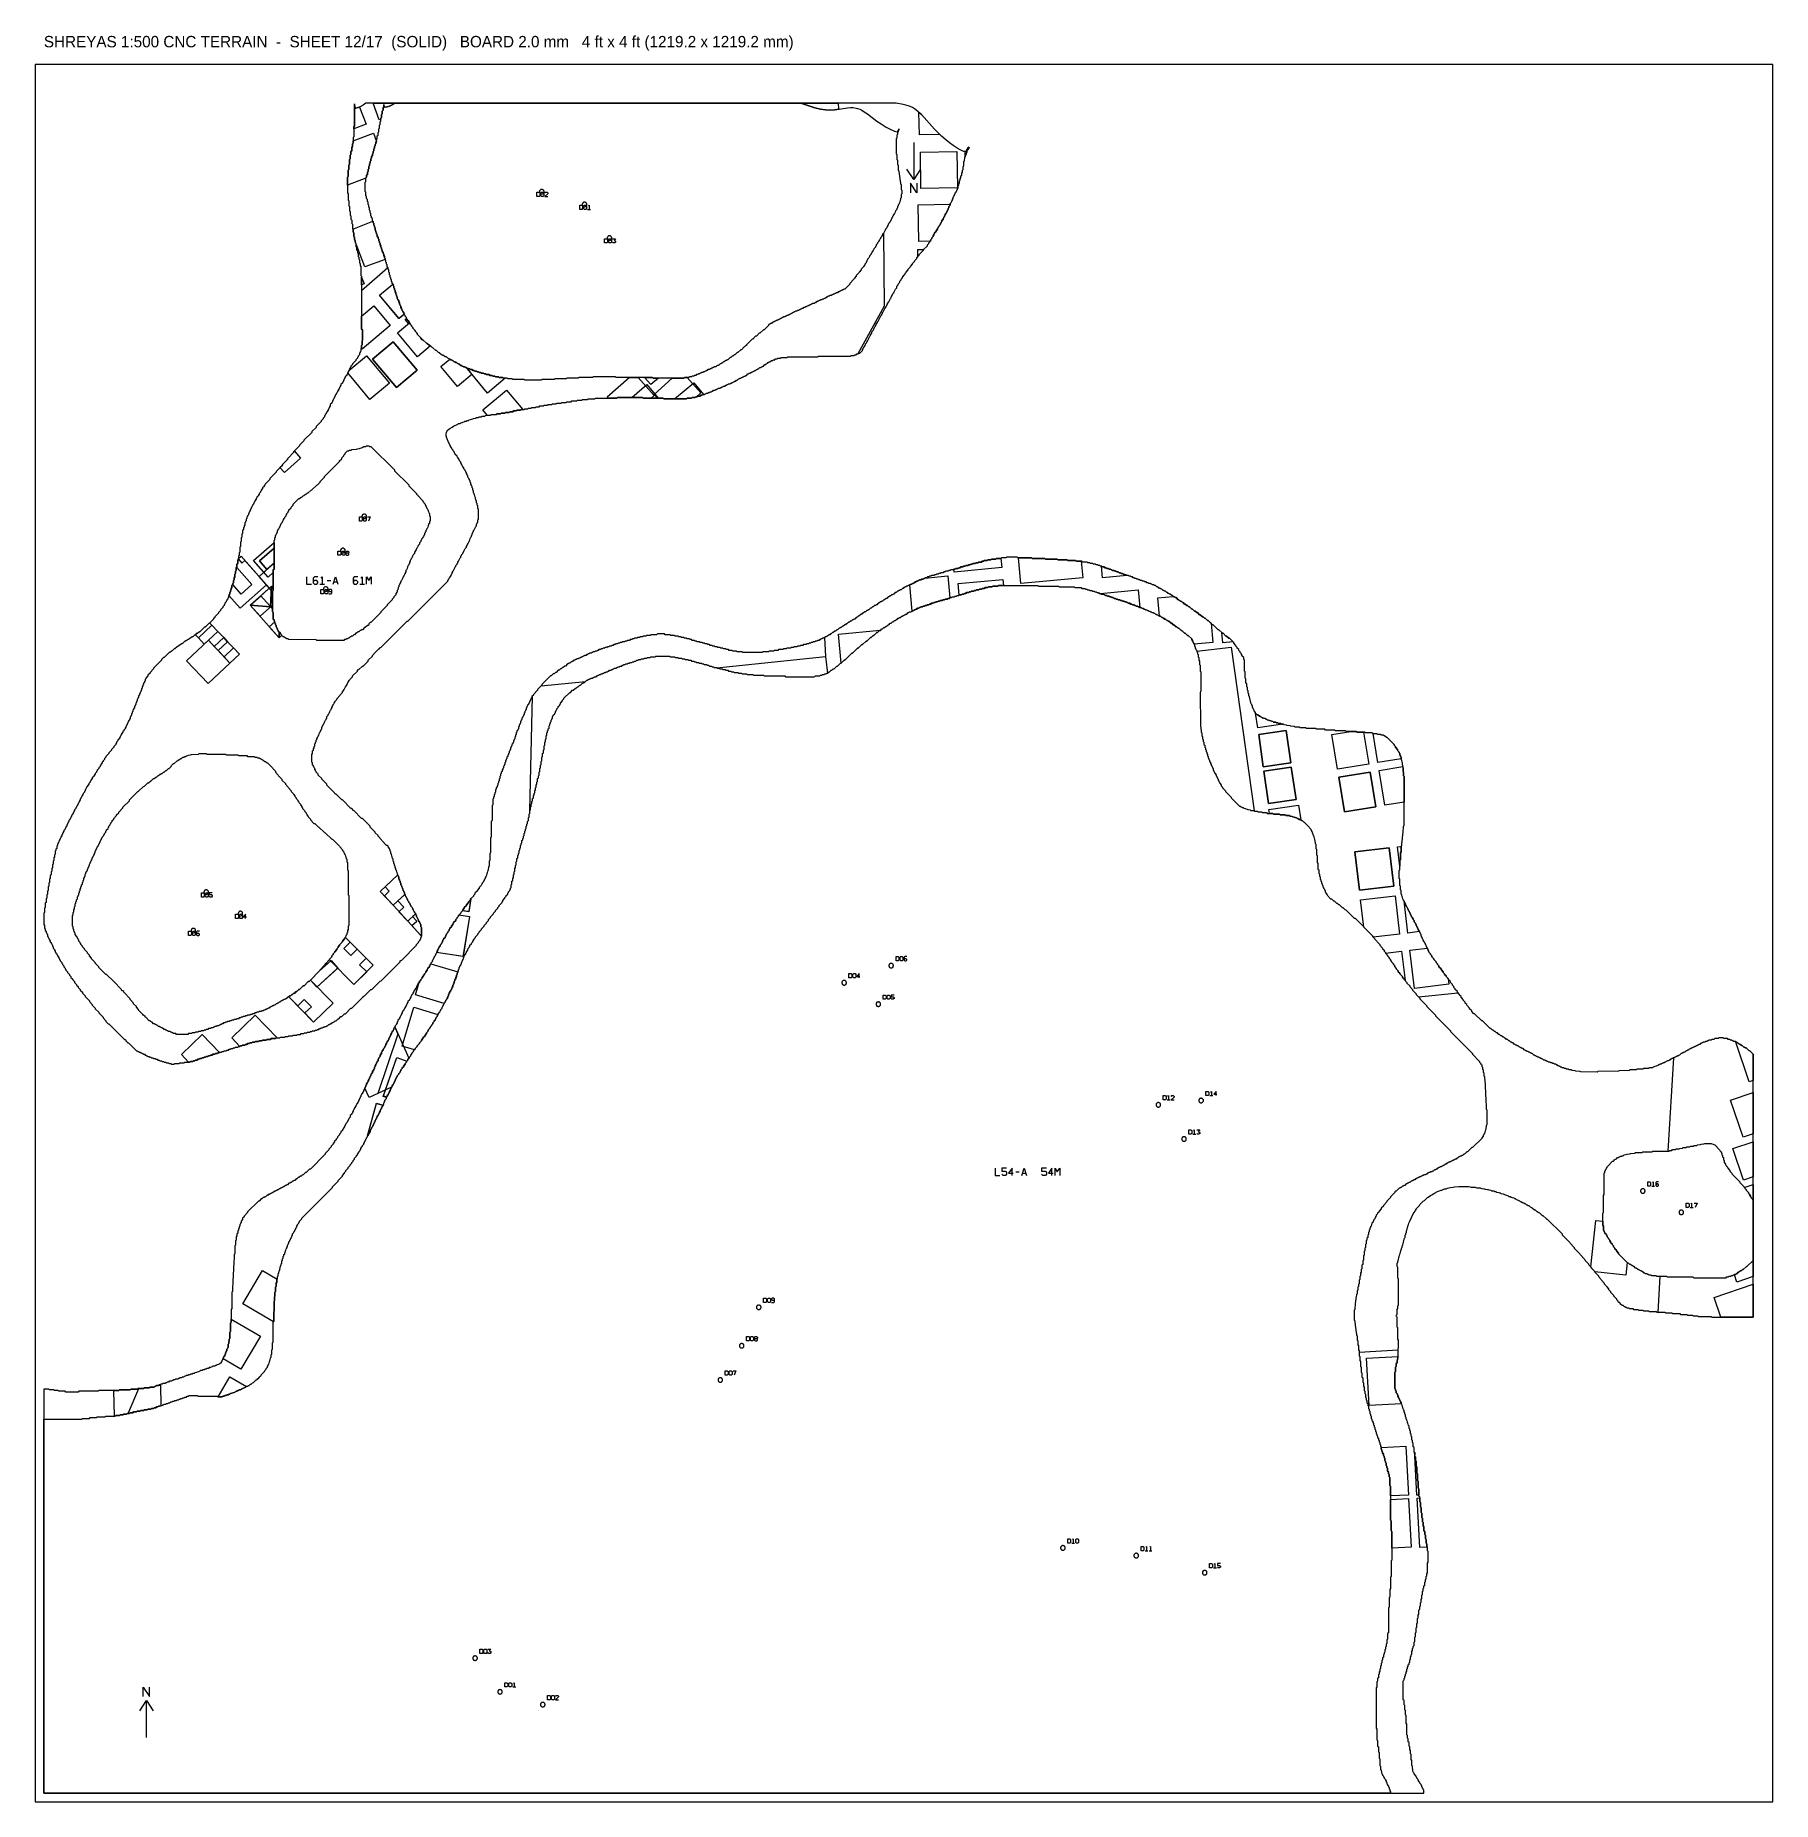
# Model space of a CAD drawing. Header units: millimetres. Extents: x 0 to 1219, y 0 to 1240.
import ezdxf

# ---------------------------------------------------------------- set-up
doc = ezdxf.new("R2010")
doc.units = ezdxf.units.MM
for name, color, linetype in [('CUT_DOWEL_3.2', 2, 'Continuous'), ('CUT_OUTER', 1, 'Continuous'), ('CUT_SOCKET_BLDG', 4, 'Continuous'), ('ENGRAVE_BLDG_BOX', 5, 'Continuous'), ('ENGRAVE_BLDG_FOOTPRINT', 8, 'Continuous'), ('ENGRAVE_NEXT', 3, 'Continuous'), ('ENGRAVE_NORTH', 2, 'Continuous'), ('ENGRAVE_SITE_BOUNDARY', 6, 'Continuous'), ('ENGRAVE_TEXT', 2, 'Continuous'), ('NOTES', 7, 'Continuous'), ('SHEET_EDGE', 7, 'Continuous')]:
    doc.layers.add(name, color=color, linetype=linetype)

msp = doc.modelspace()

# ---------------------------------------------------------------- texts
at = {"layer": 'NOTES'}
msp.add_text('SHREYAS 1:500 CNC TERRAIN  -  SHEET 12/17  (SOLID)   BOARD 2.0 mm   4 ft x 4 ft (1219.2 x 1219.2 mm)', height=8, dxfattribs=at).set_placement((6, 1231.2))

# ---------------------------------------------------------------- linework, layer by layer
at = {"layer": 'CUT_DOWEL_3.2'}
for points in [[(353.8, 1129.9), (353.8, 1129.7), (353.9, 1129.5), (353.9, 1129.3), (354, 1129.1), (354.2, 1128.9), (354.3, 1128.8), (354.5, 1128.6), (354.6, 1128.5), (354.8, 1128.4), (355, 1128.4), (355.2, 1128.3), (355.4, 1128.3), (355.6, 1128.3), (355.8, 1128.4), (356, 1128.4), (356.2, 1128.5), (356.4, 1128.6), (356.6, 1128.8), (356.7, 1128.9), (356.8, 1129.1), (356.9, 1129.3), (357, 1129.5), (357, 1129.7), (357, 1129.9), (357, 1130.1), (357, 1130.3), (356.9, 1130.5), (356.8, 1130.7), (356.7, 1130.9), (356.6, 1131), (356.4, 1131.2), (356.2, 1131.3), (356, 1131.4), (355.8, 1131.5), (355.6, 1131.5), (355.4, 1131.5), (355.2, 1131.5), (355, 1131.5), (354.8, 1131.4), (354.6, 1131.3), (354.5, 1131.2), (354.3, 1131), (354.2, 1130.9), (354, 1130.7), (353.9, 1130.5), (353.9, 1130.3), (353.8, 1130.1), (353.8, 1129.9)], [(383.8, 1120.9), (383.8, 1120.7), (383.9, 1120.5), (383.9, 1120.3), (384, 1120.1), (384.2, 1119.9), (384.3, 1119.8), (384.5, 1119.6), (384.6, 1119.5), (384.8, 1119.4), (385, 1119.4), (385.2, 1119.3), (385.4, 1119.3), (385.6, 1119.3), (385.8, 1119.4), (386, 1119.4), (386.2, 1119.5), (386.4, 1119.6), (386.6, 1119.8), (386.7, 1119.9), (386.8, 1120.1), (386.9, 1120.3), (387, 1120.5), (387, 1120.7), (387, 1120.9), (387, 1121.1), (387, 1121.3), (386.9, 1121.5), (386.8, 1121.7), (386.7, 1121.9), (386.6, 1122), (386.4, 1122.2), (386.2, 1122.3), (386, 1122.4), (385.8, 1122.5), (385.6, 1122.5), (385.4, 1122.5), (385.2, 1122.5), (385, 1122.5), (384.8, 1122.4), (384.6, 1122.3), (384.5, 1122.2), (384.3, 1122), (384.2, 1121.9), (384, 1121.7), (383.9, 1121.5), (383.9, 1121.3), (383.8, 1121.1), (383.8, 1120.9)], [(401.3, 1097.3), (401.4, 1097.1), (401.4, 1096.9), (401.5, 1096.7), (401.6, 1096.5), (401.7, 1096.3), (401.8, 1096.2), (402, 1096), (402.1, 1095.9), (402.3, 1095.8), (402.5, 1095.8), (402.7, 1095.7), (402.9, 1095.7), (403.1, 1095.7), (403.4, 1095.8), (403.6, 1095.8), (403.7, 1095.9), (403.9, 1096), (404.1, 1096.2), (404.2, 1096.3), (404.3, 1096.5), (404.4, 1096.7), (404.5, 1096.9), (404.5, 1097.1), (404.5, 1097.3), (404.5, 1097.5), (404.5, 1097.7), (404.4, 1097.9), (404.3, 1098.1), (404.2, 1098.3), (404.1, 1098.4), (403.9, 1098.6), (403.7, 1098.7), (403.6, 1098.8), (403.4, 1098.9), (403.1, 1098.9), (402.9, 1098.9), (402.7, 1098.9), (402.5, 1098.9), (402.3, 1098.8), (402.1, 1098.7), (402, 1098.6), (401.8, 1098.4), (401.7, 1098.3), (401.6, 1098.1), (401.5, 1097.9), (401.4, 1097.7), (401.4, 1097.5), (401.3, 1097.3)], [(229.2, 902.1), (229.2, 901.9), (229.3, 901.6), (229.3, 901.4), (229.4, 901.3), (229.6, 901.1), (229.7, 900.9), (229.9, 900.8), (230, 900.7), (230.2, 900.6), (230.4, 900.5), (230.6, 900.5), (230.8, 900.5), (231, 900.5), (231.2, 900.5), (231.4, 900.6), (231.6, 900.7), (231.8, 900.8), (232, 900.9), (232.1, 901.1), (232.2, 901.3), (232.3, 901.4), (232.4, 901.6), (232.4, 901.9), (232.4, 902.1), (232.4, 902.3), (232.4, 902.5), (232.3, 902.7), (232.2, 902.9), (232.1, 903), (232, 903.2), (231.8, 903.3), (231.6, 903.4), (231.4, 903.5), (231.2, 903.6), (231, 903.6), (230.8, 903.7), (230.6, 903.6), (230.4, 903.6), (230.2, 903.5), (230, 903.4), (229.9, 903.3), (229.7, 903.2), (229.6, 903), (229.4, 902.9), (229.3, 902.7), (229.3, 902.5), (229.2, 902.3), (229.2, 902.1)], [(214.2, 878.1), (214.2, 877.9), (214.3, 877.6), (214.3, 877.4), (214.4, 877.3), (214.6, 877.1), (214.7, 876.9), (214.9, 876.8), (215, 876.7), (215.2, 876.6), (215.4, 876.5), (215.6, 876.5), (215.8, 876.5), (216, 876.5), (216.2, 876.5), (216.4, 876.6), (216.6, 876.7), (216.8, 876.8), (217, 876.9), (217.1, 877.1), (217.2, 877.3), (217.3, 877.4), (217.4, 877.6), (217.4, 877.9), (217.4, 878.1), (217.4, 878.3), (217.4, 878.5), (217.3, 878.7), (217.2, 878.9), (217.1, 879), (217, 879.2), (216.8, 879.3), (216.6, 879.4), (216.4, 879.5), (216.2, 879.6), (216, 879.6), (215.8, 879.7), (215.6, 879.6), (215.4, 879.6), (215.2, 879.5), (215, 879.4), (214.9, 879.3), (214.7, 879.2), (214.6, 879), (214.4, 878.9), (214.3, 878.7), (214.3, 878.5), (214.2, 878.3), (214.2, 878.1)], [(202.2, 851.1), (202.2, 850.9), (202.3, 850.6), (202.3, 850.4), (202.4, 850.3), (202.6, 850.1), (202.7, 849.9), (202.9, 849.8), (203, 849.7), (203.2, 849.6), (203.4, 849.5), (203.6, 849.5), (203.8, 849.5), (204, 849.5), (204.2, 849.5), (204.4, 849.6), (204.6, 849.7), (204.8, 849.8), (205, 849.9), (205.1, 850.1), (205.2, 850.3), (205.3, 850.4), (205.4, 850.6), (205.4, 850.9), (205.4, 851.1), (205.4, 851.3), (205.4, 851.5), (205.3, 851.7), (205.2, 851.9), (205.1, 852), (205, 852.2), (204.8, 852.3), (204.6, 852.4), (204.4, 852.5), (204.2, 852.6), (204, 852.6), (203.8, 852.7), (203.6, 852.6), (203.4, 852.6), (203.2, 852.5), (203, 852.4), (202.9, 852.3), (202.7, 852.2), (202.6, 852), (202.4, 851.9), (202.3, 851.7), (202.3, 851.5), (202.2, 851.3), (202.2, 851.1)], [(118.3, 638.3), (118.3, 638.1), (118.4, 637.9), (118.5, 637.7), (118.5, 637.5), (118.7, 637.4), (118.8, 637.2), (119, 637.1), (119.1, 636.9), (119.3, 636.8), (119.5, 636.8), (119.7, 636.7), (119.9, 636.7), (120.1, 636.7), (120.3, 636.8), (120.5, 636.8), (120.7, 636.9), (120.9, 637.1), (121.1, 637.2), (121.2, 637.4), (121.3, 637.5), (121.4, 637.7), (121.5, 637.9), (121.5, 638.1), (121.5, 638.3), (121.5, 638.5), (121.5, 638.7), (121.4, 638.9), (121.3, 639.1), (121.2, 639.3), (121.1, 639.5), (120.9, 639.6), (120.7, 639.7), (120.5, 639.8), (120.3, 639.9), (120.1, 639.9), (119.9, 639.9), (119.7, 639.9), (119.5, 639.9), (119.3, 639.8), (119.1, 639.7), (119, 639.6), (118.8, 639.5), (118.7, 639.3), (118.5, 639.1), (118.5, 638.9), (118.4, 638.7), (118.3, 638.5), (118.3, 638.3)], [(142.3, 623.3), (142.3, 623.1), (142.4, 622.9), (142.5, 622.7), (142.5, 622.5), (142.7, 622.4), (142.8, 622.2), (143, 622.1), (143.1, 621.9), (143.3, 621.8), (143.5, 621.8), (143.7, 621.7), (143.9, 621.7), (144.1, 621.7), (144.3, 621.8), (144.5, 621.8), (144.7, 621.9), (144.9, 622.1), (145.1, 622.2), (145.2, 622.4), (145.3, 622.5), (145.4, 622.7), (145.5, 622.9), (145.5, 623.1), (145.5, 623.3), (145.5, 623.5), (145.5, 623.7), (145.4, 623.9), (145.3, 624.1), (145.2, 624.3), (145.1, 624.5), (144.9, 624.6), (144.7, 624.7), (144.5, 624.8), (144.3, 624.9), (144.1, 624.9), (143.9, 624.9), (143.7, 624.9), (143.5, 624.9), (143.3, 624.8), (143.1, 624.7), (143, 624.6), (142.8, 624.5), (142.7, 624.3), (142.5, 624.1), (142.5, 623.9), (142.4, 623.7), (142.3, 623.5), (142.3, 623.3)], [(109.3, 611.3), (109.3, 611.1), (109.4, 610.9), (109.5, 610.7), (109.5, 610.5), (109.7, 610.4), (109.8, 610.2), (110, 610.1), (110.1, 609.9), (110.3, 609.8), (110.5, 609.8), (110.7, 609.7), (110.9, 609.7), (111.1, 609.7), (111.3, 609.8), (111.5, 609.8), (111.7, 609.9), (111.9, 610.1), (112.1, 610.2), (112.2, 610.4), (112.3, 610.5), (112.4, 610.7), (112.5, 610.9), (112.5, 611.1), (112.5, 611.3), (112.5, 611.5), (112.5, 611.7), (112.4, 611.9), (112.3, 612.1), (112.2, 612.3), (112.1, 612.5), (111.9, 612.6), (111.7, 612.7), (111.5, 612.8), (111.3, 612.9), (111.1, 612.9), (110.9, 612.9), (110.7, 612.9), (110.5, 612.9), (110.3, 612.8), (110.1, 612.7), (110, 612.6), (109.8, 612.5), (109.7, 612.3), (109.5, 612.1), (109.5, 611.9), (109.4, 611.7), (109.3, 611.5), (109.3, 611.3)], [(602.2, 586.7), (602.2, 586.9), (602.1, 587.1), (602.1, 587.3), (602, 587.5), (601.9, 587.7), (601.7, 587.8), (601.6, 588), (601.4, 588.1), (601.2, 588.2), (601, 588.2), (600.8, 588.3), (600.6, 588.3), (600.4, 588.3), (600.2, 588.2), (600, 588.2), (599.8, 588.1), (599.6, 588), (599.4, 587.8), (599.3, 587.7), (599.2, 587.5), (599.1, 587.3), (599, 587.1), (599, 586.9), (599, 586.7), (599, 586.5), (599, 586.3), (599.1, 586.1), (599.2, 585.9), (599.3, 585.7), (599.4, 585.6), (599.6, 585.4), (599.8, 585.3), (600, 585.2), (600.2, 585.1), (600.4, 585.1), (600.6, 585.1), (600.8, 585.1), (601, 585.1), (601.2, 585.2), (601.4, 585.3), (601.6, 585.4), (601.7, 585.6), (601.9, 585.7), (602, 585.9), (602.1, 586.1), (602.1, 586.3), (602.2, 586.5), (602.2, 586.7)], [(569.2, 574.7), (569.2, 574.9), (569.1, 575.1), (569.1, 575.3), (569, 575.5), (568.9, 575.7), (568.7, 575.8), (568.6, 576), (568.4, 576.1), (568.2, 576.2), (568, 576.2), (567.8, 576.3), (567.6, 576.3), (567.4, 576.3), (567.2, 576.2), (567, 576.2), (566.8, 576.1), (566.6, 576), (566.4, 575.8), (566.3, 575.7), (566.2, 575.5), (566.1, 575.3), (566, 575.1), (566, 574.9), (566, 574.7), (566, 574.5), (566, 574.3), (566.1, 574.1), (566.2, 573.9), (566.3, 573.7), (566.4, 573.6), (566.6, 573.4), (566.8, 573.3), (567, 573.2), (567.2, 573.1), (567.4, 573.1), (567.6, 573.1), (567.8, 573.1), (568, 573.1), (568.2, 573.2), (568.4, 573.3), (568.6, 573.4), (568.7, 573.6), (568.9, 573.7), (569, 573.9), (569.1, 574.1), (569.1, 574.3), (569.2, 574.5), (569.2, 574.7)], [(593.2, 559.7), (593.2, 559.9), (593.1, 560.1), (593.1, 560.3), (593, 560.5), (592.9, 560.7), (592.7, 560.8), (592.6, 561), (592.4, 561.1), (592.2, 561.2), (592, 561.2), (591.8, 561.3), (591.6, 561.3), (591.4, 561.3), (591.2, 561.2), (591, 561.2), (590.8, 561.1), (590.6, 561), (590.4, 560.8), (590.3, 560.7), (590.2, 560.5), (590.1, 560.3), (590, 560.1), (590, 559.9), (590, 559.7), (590, 559.5), (590, 559.3), (590.1, 559.1), (590.2, 558.9), (590.3, 558.7), (590.4, 558.6), (590.6, 558.4), (590.8, 558.3), (591, 558.2), (591.2, 558.1), (591.4, 558.1), (591.6, 558.1), (591.8, 558.1), (592, 558.1), (592.2, 558.2), (592.4, 558.3), (592.6, 558.4), (592.7, 558.6), (592.9, 558.7), (593, 558.9), (593.1, 559.1), (593.1, 559.3), (593.2, 559.5), (593.2, 559.7)], [(789.7, 489.1), (789.7, 489.3), (789.7, 489.5), (789.6, 489.7), (789.5, 489.9), (789.4, 490), (789.2, 490.2), (789.1, 490.3), (788.9, 490.5), (788.7, 490.5), (788.5, 490.6), (788.3, 490.7), (788.1, 490.7), (787.9, 490.7), (787.7, 490.6), (787.5, 490.5), (787.3, 490.5), (787.1, 490.3), (787, 490.2), (786.8, 490), (786.7, 489.9), (786.6, 489.7), (786.6, 489.5), (786.5, 489.3), (786.5, 489.1), (786.5, 488.9), (786.6, 488.7), (786.6, 488.5), (786.7, 488.3), (786.8, 488.1), (787, 487.9), (787.1, 487.8), (787.3, 487.7), (787.5, 487.6), (787.7, 487.5), (787.9, 487.5), (788.1, 487.5), (788.3, 487.5), (788.5, 487.5), (788.7, 487.6), (788.9, 487.7), (789.1, 487.8), (789.2, 487.9), (789.4, 488.1), (789.5, 488.3), (789.6, 488.5), (789.7, 488.7), (789.7, 488.9), (789.7, 489.1)], [(819.7, 492.1), (819.7, 492.3), (819.7, 492.5), (819.6, 492.7), (819.5, 492.9), (819.4, 493), (819.2, 493.2), (819.1, 493.3), (818.9, 493.5), (818.7, 493.5), (818.5, 493.6), (818.3, 493.7), (818.1, 493.7), (817.9, 493.7), (817.7, 493.6), (817.5, 493.5), (817.3, 493.5), (817.1, 493.3), (817, 493.2), (816.8, 493), (816.7, 492.9), (816.6, 492.7), (816.6, 492.5), (816.5, 492.3), (816.5, 492.1), (816.5, 491.9), (816.6, 491.7), (816.6, 491.5), (816.7, 491.3), (816.8, 491.1), (817, 490.9), (817.1, 490.8), (817.3, 490.7), (817.5, 490.6), (817.7, 490.5), (817.9, 490.5), (818.1, 490.5), (818.3, 490.5), (818.5, 490.5), (818.7, 490.6), (818.9, 490.7), (819.1, 490.8), (819.2, 490.9), (819.4, 491.1), (819.5, 491.3), (819.6, 491.5), (819.7, 491.7), (819.7, 491.9), (819.7, 492.1)], [(807.7, 465.1), (807.7, 465.3), (807.7, 465.5), (807.6, 465.7), (807.5, 465.9), (807.4, 466), (807.2, 466.2), (807.1, 466.3), (806.9, 466.5), (806.7, 466.5), (806.5, 466.6), (806.3, 466.7), (806.1, 466.7), (805.9, 466.7), (805.7, 466.6), (805.5, 466.5), (805.3, 466.5), (805.1, 466.3), (805, 466.2), (804.8, 466), (804.7, 465.9), (804.6, 465.7), (804.6, 465.5), (804.5, 465.3), (804.5, 465.1), (804.5, 464.9), (804.6, 464.7), (804.6, 464.5), (804.7, 464.3), (804.8, 464.1), (805, 463.9), (805.1, 463.8), (805.3, 463.7), (805.5, 463.6), (805.7, 463.5), (805.9, 463.5), (806.1, 463.5), (806.3, 463.5), (806.5, 463.5), (806.7, 463.6), (806.9, 463.7), (807.1, 463.8), (807.2, 463.9), (807.4, 464.1), (807.5, 464.3), (807.6, 464.5), (807.7, 464.7), (807.7, 464.9), (807.7, 465.1)], [(1129.7, 428.6), (1129.7, 428.8), (1129.6, 429), (1129.6, 429.2), (1129.5, 429.4), (1129.3, 429.6), (1129.2, 429.7), (1129, 429.9), (1128.9, 430), (1128.7, 430.1), (1128.5, 430.1), (1128.3, 430.2), (1128.1, 430.2), (1127.9, 430.2), (1127.7, 430.1), (1127.5, 430.1), (1127.3, 430), (1127.1, 429.9), (1126.9, 429.7), (1126.8, 429.6), (1126.7, 429.4), (1126.6, 429.2), (1126.5, 429), (1126.5, 428.8), (1126.5, 428.6), (1126.5, 428.4), (1126.5, 428.2), (1126.6, 428), (1126.7, 427.8), (1126.8, 427.6), (1126.9, 427.4), (1127.1, 427.3), (1127.3, 427.2), (1127.5, 427.1), (1127.7, 427), (1127.9, 427), (1128.1, 427), (1128.3, 427), (1128.5, 427), (1128.7, 427.1), (1128.9, 427.2), (1129, 427.3), (1129.2, 427.4), (1129.3, 427.6), (1129.5, 427.8), (1129.6, 428), (1129.6, 428.2), (1129.7, 428.4), (1129.7, 428.6)], [(1156.7, 413.6), (1156.7, 413.8), (1156.6, 414), (1156.6, 414.2), (1156.5, 414.4), (1156.3, 414.6), (1156.2, 414.7), (1156, 414.9), (1155.9, 415), (1155.7, 415.1), (1155.5, 415.1), (1155.3, 415.2), (1155.1, 415.2), (1154.9, 415.2), (1154.7, 415.1), (1154.5, 415.1), (1154.3, 415), (1154.1, 414.9), (1153.9, 414.7), (1153.8, 414.6), (1153.7, 414.4), (1153.6, 414.2), (1153.5, 414), (1153.5, 413.8), (1153.5, 413.6), (1153.5, 413.4), (1153.5, 413.2), (1153.6, 413), (1153.7, 412.8), (1153.8, 412.6), (1153.9, 412.4), (1154.1, 412.3), (1154.3, 412.2), (1154.5, 412.1), (1154.7, 412), (1154.9, 412), (1155.1, 412), (1155.3, 412), (1155.5, 412), (1155.7, 412.1), (1155.9, 412.2), (1156, 412.3), (1156.2, 412.4), (1156.3, 412.6), (1156.5, 412.8), (1156.6, 413), (1156.6, 413.2), (1156.7, 413.4), (1156.7, 413.6)], [(509.3, 347), (509.3, 347.2), (509.2, 347.4), (509.2, 347.6), (509.1, 347.8), (509, 347.9), (508.8, 348.1), (508.7, 348.2), (508.5, 348.3), (508.3, 348.4), (508.1, 348.5), (507.9, 348.5), (507.7, 348.6), (507.5, 348.5), (507.3, 348.5), (507.1, 348.4), (506.9, 348.3), (506.7, 348.2), (506.6, 348.1), (506.4, 347.9), (506.3, 347.8), (506.2, 347.6), (506.1, 347.4), (506.1, 347.2), (506.1, 347), (506.1, 346.7), (506.1, 346.5), (506.2, 346.3), (506.3, 346.2), (506.4, 346), (506.6, 345.8), (506.7, 345.7), (506.9, 345.6), (507.1, 345.5), (507.3, 345.4), (507.5, 345.4), (507.7, 345.4), (507.9, 345.4), (508.1, 345.4), (508.3, 345.5), (508.5, 345.6), (508.7, 345.7), (508.8, 345.8), (509, 346), (509.1, 346.2), (509.2, 346.3), (509.2, 346.5), (509.3, 346.7), (509.3, 347)], [(497.3, 320), (497.3, 320.2), (497.2, 320.4), (497.2, 320.6), (497.1, 320.8), (497, 320.9), (496.8, 321.1), (496.7, 321.2), (496.5, 321.3), (496.3, 321.4), (496.1, 321.5), (495.9, 321.5), (495.7, 321.6), (495.5, 321.5), (495.3, 321.5), (495.1, 321.4), (494.9, 321.3), (494.7, 321.2), (494.6, 321.1), (494.4, 320.9), (494.3, 320.8), (494.2, 320.6), (494.1, 320.4), (494.1, 320.2), (494.1, 320), (494.1, 319.7), (494.1, 319.5), (494.2, 319.3), (494.3, 319.2), (494.4, 319), (494.6, 318.8), (494.7, 318.7), (494.9, 318.6), (495.1, 318.5), (495.3, 318.4), (495.5, 318.4), (495.7, 318.4), (495.9, 318.4), (496.1, 318.4), (496.3, 318.5), (496.5, 318.6), (496.7, 318.7), (496.8, 318.8), (497, 319), (497.1, 319.2), (497.2, 319.3), (497.2, 319.5), (497.3, 319.7), (497.3, 320)], [(482.3, 296), (482.3, 296.2), (482.2, 296.4), (482.2, 296.6), (482.1, 296.8), (482, 296.9), (481.8, 297.1), (481.7, 297.2), (481.5, 297.3), (481.3, 297.4), (481.1, 297.5), (480.9, 297.5), (480.7, 297.6), (480.5, 297.5), (480.3, 297.5), (480.1, 297.4), (479.9, 297.3), (479.7, 297.2), (479.6, 297.1), (479.4, 296.9), (479.3, 296.8), (479.2, 296.6), (479.1, 296.4), (479.1, 296.2), (479.1, 296), (479.1, 295.7), (479.1, 295.5), (479.2, 295.3), (479.3, 295.2), (479.4, 295), (479.6, 294.8), (479.7, 294.7), (479.9, 294.6), (480.1, 294.5), (480.3, 294.4), (480.5, 294.4), (480.7, 294.4), (480.9, 294.4), (481.1, 294.4), (481.3, 294.5), (481.5, 294.6), (481.7, 294.7), (481.8, 294.8), (482, 295), (482.1, 295.2), (482.2, 295.3), (482.2, 295.5), (482.3, 295.7), (482.3, 296)], [(722.7, 178.1), (722.7, 178.3), (722.6, 178.5), (722.6, 178.7), (722.5, 178.9), (722.4, 179.1), (722.2, 179.2), (722.1, 179.4), (721.9, 179.5), (721.7, 179.6), (721.5, 179.6), (721.3, 179.7), (721.1, 179.7), (720.9, 179.7), (720.7, 179.6), (720.5, 179.6), (720.3, 179.5), (720.1, 179.4), (720, 179.2), (719.8, 179.1), (719.7, 178.9), (719.6, 178.7), (719.5, 178.5), (719.5, 178.3), (719.5, 178.1), (719.5, 177.9), (719.5, 177.7), (719.6, 177.5), (719.7, 177.3), (719.8, 177.1), (720, 177), (720.1, 176.8), (720.3, 176.7), (720.5, 176.6), (720.7, 176.5), (720.9, 176.5), (721.1, 176.5), (721.3, 176.5), (721.5, 176.5), (721.7, 176.6), (721.9, 176.7), (722.1, 176.8), (722.2, 177), (722.4, 177.1), (722.5, 177.3), (722.6, 177.5), (722.6, 177.7), (722.7, 177.9), (722.7, 178.1)], [(774.2, 172.7), (774.2, 172.9), (774.1, 173.1), (774.1, 173.3), (774, 173.5), (773.8, 173.7), (773.7, 173.8), (773.6, 174), (773.4, 174.1), (773.2, 174.2), (773, 174.2), (772.8, 174.3), (772.6, 174.3), (772.4, 174.3), (772.2, 174.2), (772, 174.2), (771.8, 174.1), (771.6, 174), (771.4, 173.8), (771.3, 173.7), (771.2, 173.5), (771.1, 173.3), (771, 173.1), (771, 172.9), (771, 172.7), (771, 172.5), (771, 172.3), (771.1, 172.1), (771.2, 171.9), (771.3, 171.7), (771.4, 171.6), (771.6, 171.4), (771.8, 171.3), (772, 171.2), (772.2, 171.1), (772.4, 171.1), (772.6, 171.1), (772.8, 171.1), (773, 171.1), (773.2, 171.2), (773.4, 171.3), (773.6, 171.4), (773.7, 171.6), (773.8, 171.7), (774, 171.9), (774.1, 172.1), (774.1, 172.3), (774.2, 172.5), (774.2, 172.7)], [(822.2, 160.7), (822.2, 160.9), (822.1, 161.1), (822.1, 161.3), (822, 161.5), (821.8, 161.7), (821.7, 161.8), (821.6, 162), (821.4, 162.1), (821.2, 162.2), (821, 162.2), (820.8, 162.3), (820.6, 162.3), (820.4, 162.3), (820.2, 162.2), (820, 162.2), (819.8, 162.1), (819.6, 162), (819.4, 161.8), (819.3, 161.7), (819.2, 161.5), (819.1, 161.3), (819, 161.1), (819, 160.9), (819, 160.7), (819, 160.5), (819, 160.3), (819.1, 160.1), (819.2, 159.9), (819.3, 159.7), (819.4, 159.6), (819.6, 159.4), (819.8, 159.3), (820, 159.2), (820.2, 159.1), (820.4, 159.1), (820.6, 159.1), (820.8, 159.1), (821, 159.1), (821.2, 159.2), (821.4, 159.3), (821.6, 159.4), (821.7, 159.6), (821.8, 159.7), (822, 159.9), (822.1, 160.1), (822.1, 160.3), (822.2, 160.5), (822.2, 160.7)], [(310.2, 100.7), (310.2, 100.9), (310.1, 101.1), (310.1, 101.3), (310, 101.5), (309.8, 101.7), (309.7, 101.8), (309.6, 102), (309.4, 102.1), (309.2, 102.2), (309, 102.2), (308.8, 102.3), (308.6, 102.3), (308.4, 102.3), (308.2, 102.2), (308, 102.2), (307.8, 102.1), (307.6, 102), (307.4, 101.8), (307.3, 101.7), (307.2, 101.5), (307.1, 101.3), (307, 101.1), (307, 100.9), (307, 100.7), (307, 100.5), (307, 100.3), (307.1, 100.1), (307.2, 99.9), (307.3, 99.7), (307.4, 99.6), (307.6, 99.4), (307.8, 99.3), (308, 99.2), (308.2, 99.2), (308.4, 99.1), (308.6, 99.1), (308.8, 99.1), (309, 99.2), (309.2, 99.2), (309.4, 99.3), (309.6, 99.4), (309.7, 99.6), (309.8, 99.7), (310, 99.9), (310.1, 100.1), (310.1, 100.3), (310.2, 100.5), (310.2, 100.7)], [(327.7, 77.1), (327.7, 77.3), (327.6, 77.5), (327.6, 77.7), (327.5, 77.9), (327.4, 78.1), (327.2, 78.2), (327.1, 78.4), (326.9, 78.5), (326.7, 78.6), (326.5, 78.6), (326.3, 78.7), (326.1, 78.7), (325.9, 78.7), (325.7, 78.6), (325.5, 78.6), (325.3, 78.5), (325.1, 78.4), (325, 78.2), (324.8, 78.1), (324.7, 77.9), (324.6, 77.7), (324.5, 77.5), (324.5, 77.3), (324.5, 77.1), (324.5, 76.9), (324.5, 76.7), (324.6, 76.5), (324.7, 76.3), (324.8, 76.1), (325, 76), (325.1, 75.8), (325.3, 75.7), (325.5, 75.6), (325.7, 75.6), (325.9, 75.5), (326.1, 75.5), (326.3, 75.5), (326.5, 75.6), (326.7, 75.6), (326.9, 75.7), (327.1, 75.8), (327.2, 76), (327.4, 76.1), (327.5, 76.3), (327.6, 76.5), (327.6, 76.7), (327.7, 76.9), (327.7, 77.1)], [(357.7, 68.1), (357.7, 68.3), (357.6, 68.5), (357.6, 68.7), (357.5, 68.9), (357.4, 69.1), (357.2, 69.2), (357.1, 69.4), (356.9, 69.5), (356.7, 69.6), (356.5, 69.6), (356.3, 69.7), (356.1, 69.7), (355.9, 69.7), (355.7, 69.6), (355.5, 69.6), (355.3, 69.5), (355.1, 69.4), (355, 69.2), (354.8, 69.1), (354.7, 68.9), (354.6, 68.7), (354.5, 68.5), (354.5, 68.3), (354.5, 68.1), (354.5, 67.9), (354.5, 67.7), (354.6, 67.5), (354.7, 67.3), (354.8, 67.1), (355, 67), (355.1, 66.8), (355.3, 66.7), (355.5, 66.6), (355.7, 66.6), (355.9, 66.5), (356.1, 66.5), (356.3, 66.5), (356.5, 66.6), (356.7, 66.6), (356.9, 66.7), (357.1, 66.8), (357.2, 67), (357.4, 67.1), (357.5, 67.3), (357.6, 67.5), (357.6, 67.7), (357.7, 67.9), (357.7, 68.1)]]:
    msp.add_lwpolyline(points, close=True, dxfattribs=at)
at = {"layer": 'CUT_OUTER'}
for points in [[(604, 1192), (232, 1192), (230, 1190.6), (228, 1189.5), (226.5, 1188.9), (225, 1188.6), (224.5, 1188.6), (224.1, 1189), (224, 1191.5), (224, 1176), (223.5, 1175.5), (223.5, 1168.5), (223, 1168), (223, 1164), (222.5, 1163.5), (222.5, 1161.5), (222, 1161), (222, 1158.5), (221.5, 1158), (221.5, 1156), (221, 1155.5), (221, 1153), (220.5, 1152.5), (220.5, 1149), (220, 1148.5), (220, 1145.5), (219.5, 1145), (219.5, 1140.5), (219, 1140), (219, 1129), (219.5, 1128.5), (219.5, 1124), (220, 1123.5), (220, 1120), (220.5, 1119.5), (220.5, 1116.5), (221, 1116), (221, 1113.5), (221.5, 1113), (221.5, 1110.5), (222, 1110), (222, 1107.5), (222.5, 1107), (222.5, 1104), (223, 1103.5), (223, 1101.5), (223.5, 1101), (223.5, 1098.5), (224, 1098), (224, 1096), (224.5, 1095.5), (224.5, 1094), (225, 1093.5), (225, 1091.5), (225.5, 1091), (225.5, 1089), (226, 1088.5), (226, 1087), (226.5, 1086.5), (226.5, 1084.5), (227, 1084), (227, 1082.5), (227.5, 1082), (227.5, 1080), (228, 1079.5), (228, 1078), (228.5, 1077.5), (228.5, 1071), (229, 1070.5), (229, 1070), (229, 1033.5), (229.5, 1033), (229.5, 1028.5), (229.4, 1022.5), (229, 1022), (228.9, 1020), (228.5, 1019.5), (228.4, 1018), (228, 1017.6), (228, 1017), (227.5, 1016.5), (227.4, 1015.5), (226.5, 1014.5), (226.5, 1014), (226, 1013.5), (226, 1013), (225, 1012), (225, 1011.5), (222.5, 1009), (222.5, 1008.5), (221.5, 1007.5), (221.5, 1007), (221, 1006.5), (221, 1006), (220.5, 1005.5), (220.5, 1005), (220, 1004.5), (220, 1004), (219.5, 1003.5), (219.5, 1003), (219, 1002.5), (219, 1002), (218.5, 1001.5), (218.5, 1001), (217.5, 1000), (217.5, 999.5), (217, 999), (217, 998.5), (216.5, 998), (216.5, 997.5), (216, 997), (216, 996.5), (215.5, 996), (215.5, 995.5), (214.5, 994.5), (214.5, 994), (214, 993.5), (214, 993), (213.5, 992.5), (213.5, 992), (213, 991.5), (213, 991), (212, 990), (212, 989.5), (211.5, 989), (211.5, 988.5), (211, 988), (211, 987.5), (210.5, 987), (210.5, 986.5), (210, 986), (210, 985.5), (209.5, 985), (209.5, 984.5), (209, 984), (209, 983.5), (208.5, 983), (208.5, 982.5), (208, 982), (208, 981.5), (207, 980.5), (207, 979.5), (206.5, 979), (206.5, 978.5), (206, 978), (206, 977.5), (205.5, 977), (205.5, 976.5), (204.5, 975.5), (204.5, 975), (204, 974.5), (204, 974), (203.5, 973.5), (203.5, 973), (203, 972.5), (203, 972), (202, 971), (202, 970.5), (200.5, 969), (200.5, 968.5), (197, 965), (197, 964.5), (194, 961.5), (194, 961), (188.5, 955.5), (188.5, 955), (185.5, 952), (185.5, 951.5), (181.5, 947.5), (181.5, 947), (177, 942.5), (177, 942), (173.5, 938.5), (173.5, 938), (169, 933.5), (169, 933), (164.5, 928.5), (164.5, 928), (161, 924.5), (161, 924), (160.5, 923.5), (160.5, 923), (159.5, 922), (159.5, 921.5), (158.5, 920.5), (158.5, 920), (158, 919.5), (158, 919), (157, 918), (157, 917.5), (156.5, 917), (156.5, 916.5), (155.5, 915.5), (155.5, 915), (155, 914.5), (155, 914), (154, 913), (154, 912.5), (153.5, 912), (153.5, 911.5), (153, 911), (153, 910.5), (152.5, 910), (152.5, 909.5), (152, 909), (152, 908.5), (151.5, 908), (151.5, 907.5), (151, 907), (151, 906.5), (150.5, 906), (150.5, 905.5), (150, 905), (150, 904.5), (149.5, 904), (149.5, 903), (149, 902.5), (149, 902), (148.5, 901.5), (148.5, 900.5), (148, 900), (148, 899), (147.5, 898.5), (147.5, 898), (147, 897.5), (147, 896), (146.5, 895.5), (146.5, 894.5), (146, 894), (146, 892.5), (145.5, 892), (145.5, 890), (145, 889.5), (145, 887.5), (144.5, 887), (144.5, 884.5), (144, 884), (144, 881), (143.5, 880.5), (143.5, 877), (143, 876.5), (143, 874.5), (142.5, 874), (142.5, 872), (142, 871.5), (142, 869), (141.5, 868.5), (141.5, 866.5), (141, 866), (141, 864), (140.5, 863.5), (140.5, 862), (140, 861.5), (140, 859.5), (139.5, 859), (139.5, 857.5), (139, 857), (139, 855.5), (138.5, 855), (138.5, 854), (138, 853.5), (138, 852), (137.5, 851.5), (137.5, 850.5), (137, 850), (137, 849), (136.5, 848.5), (136.5, 847.5), (136, 847.1), (136, 846.5), (135.5, 846), (135.5, 845), (135, 844.6), (135, 844), (134.5, 843.5), (134.5, 843), (134, 842.5), (134, 842), (133, 841), (133, 840.5), (132.5, 840), (132.5, 839.5), (131.5, 838.5), (131.5, 838), (130, 836.5), (130, 836), (128.5, 834.5), (128.5, 834), (126, 831.5), (125.9, 831), (125.5, 830.6), (125, 830.5), (125, 830), (119.5, 824.6), (119, 824.5), (115.5, 821.1), (115, 821), (114, 820.1), (113.5, 820), (112, 818.6), (111.5, 818.5), (110.5, 817.6), (110, 817.5), (109, 816.6), (108.5, 816.5), (107.5, 815.6), (107, 815.5), (106.5, 815.1), (106, 815), (105, 814.1), (104.5, 814), (103, 812.6), (102.5, 812.5), (101.5, 811.6), (101, 811.5), (100, 810.6), (99.5, 810.5), (98, 809.1), (97.5, 809), (96, 807.6), (95.5, 807.5), (94.5, 806.6), (94, 806.5), (90.5, 803.1), (90, 803), (89, 802), (88.5, 801.5), (88.5, 801), (83, 795.5), (83, 795), (80.5, 792.5), (80.5, 792), (79, 790.5), (79, 790), (77.5, 788.5), (77.5, 788), (77, 787.5), (77, 786.5), (76.5, 786.1), (76.5, 785.5), (76, 785), (76, 784), (75.5, 783.6), (75.5, 783), (75, 782.5), (75, 781.5), (74.5, 781), (74.5, 780), (74, 779.6), (74, 779), (73.5, 778.5), (73.5, 778), (73, 777.5), (73, 776.5), (72.5, 776), (72.5, 775), (72, 774.6), (72, 774), (71.5, 773.5), (71.5, 772.5), (71, 772.1), (71, 771.5), (70.5, 771), (70.5, 770), (70, 769.6), (70, 769), (69.5, 768.5), (69.5, 767.5), (69, 767.1), (69, 766.5), (68.5, 766), (68.5, 765), (68, 764.6), (68, 764), (67.5, 763.5), (67.5, 762.5), (67, 762.1), (67, 761.5), (66.5, 761), (66.5, 760), (66, 759.6), (66, 759), (65.5, 758.5), (65.5, 758), (65, 757.5), (65, 757), (64.5, 756.5), (64.5, 756), (64, 755.5), (64, 755), (63.5, 754.5), (63.5, 754), (63, 753.5), (63, 753), (62, 752), (62, 751.5), (61.5, 751), (61.5, 750.5), (60.5, 749.5), (60.5, 749), (60, 748.5), (60, 748), (59.5, 747.5), (59.5, 747), (59, 746.5), (59, 746), (58, 745.1), (58, 744.5), (57, 743.5), (57, 743), (56.5, 742.5), (56.5, 742), (55, 740.6), (55, 740), (53.5, 738.5), (53.5, 738), (51.5, 736.1), (51.5, 735.5), (49.5, 733.5), (49.5, 733), (48.5, 732.1), (48.5, 731.5), (47.5, 730.5), (47.5, 730), (47, 729.5), (47, 729), (46, 728), (46, 727.5), (45.5, 727), (45.5, 726.5), (44.5, 725.6), (44.5, 725), (43.5, 724), (43.5, 723.5), (43, 723), (43, 722.5), (42, 721.6), (42, 721), (41, 720), (41, 719.5), (40, 718.5), (40, 718), (39, 717), (39, 716.5), (38.5, 716), (38.5, 715.5), (37.5, 714.5), (37.5, 714), (36.5, 713), (36.5, 712.5), (36, 712), (36, 711.5), (35.5, 711), (35.5, 710.5), (35, 710), (35, 709.5), (34.5, 709), (34.5, 708.5), (33.5, 707.5), (33.5, 707), (33, 706.5), (33, 706), (32.5, 705.5), (32.5, 705), (32, 704.5), (32, 704), (31.5, 703.5), (31.5, 703), (31, 702.5), (31, 702), (30.5, 701.5), (30.5, 701), (30, 700.5), (30, 700), (29.5, 699.5), (29.5, 699), (29, 698.5), (29, 698), (28.5, 697.5), (28.5, 697), (27.5, 696), (27.5, 695.5), (27, 695), (27, 694.5), (26.5, 694), (26.5, 693.5), (26, 693), (26, 692.5), (25.5, 692), (25.5, 691.5), (25, 691), (25, 690.5), (24.5, 690), (24.5, 689.5), (23.5, 688.5), (23.5, 688), (23, 687.5), (23, 687), (22.5, 686.6), (22.5, 686), (22, 685.5), (22, 684.5), (21.5, 684.1), (21.5, 683.5), (21, 683), (21, 682.5), (20, 681.5), (20, 681), (19.5, 680.5), (19.5, 680), (19, 679.6), (19, 679), (18.5, 678.5), (18.5, 677.5), (18, 677.1), (18, 676.5), (17.5, 676), (17.5, 675.5), (17, 675), (17, 674.5), (16.5, 674), (16.5, 673.5), (16, 673), (16, 672.5), (15.5, 672), (15.5, 671), (15, 670.5), (15, 669), (14.5, 668.5), (14.5, 667.5), (14, 667), (14, 665), (13.5, 664.5), (13.5, 663), (13, 662.5), (13, 660.5), (12.5, 660), (12.5, 658), (12, 657.5), (12, 655.5), (11.5, 655), (11.5, 653), (11, 652.5), (11, 650.5), (10.5, 650), (10.5, 648), (10, 647.5), (10, 645), (9.5, 644.5), (9.5, 642.5), (9, 642), (9, 639.5), (8.5, 639), (8.5, 637), (8, 636.5), (8, 634), (7.5, 633.5), (7.5, 631), (7, 630.5), (7, 627.5), (6.5, 627), (6.5, 624), (6, 623.5), (6, 615.5), (6.5, 615), (6.5, 613), (7, 612.5), (7, 611.5), (7.5, 611), (7.5, 610), (8, 609.5), (8, 609), (8.5, 608.5), (8.5, 607.5), (9, 607), (9, 606.5), (9.5, 606), (9.5, 605.5), (10, 605), (10, 604.5), (10.5, 604), (10.5, 603.5), (11, 603), (11, 602.5), (11.5, 602), (11.5, 601.5), (12, 601), (12, 600.5), (12.5, 600), (12.5, 599), (13.5, 598), (13.5, 597.5), (14, 597), (14, 596.5), (14.5, 596), (14.5, 595.5), (15, 595), (15, 594.5), (15.5, 594), (15.5, 593.5), (16.5, 592.5), (16.5, 592), (17, 591.5), (17, 591), (17.5, 590.5), (17.5, 590), (18.5, 589), (18.5, 588.5), (19, 588), (19, 587.5), (20, 586.5), (20, 586), (21, 585), (21, 584.5), (21.5, 584), (21.5, 583.5), (22.5, 582.5), (22.5, 582), (24, 580.5), (24, 580), (25, 579), (25, 578.5), (26, 577.5), (26, 577), (27.5, 575.5), (27.5, 575), (29, 573.5), (29, 573), (30, 572), (30, 571.5), (31.5, 570), (31.5, 569.5), (33, 568), (33, 567.5), (35, 565.5), (35, 565), (38, 562), (38, 561.5), (40, 559.5), (40, 559), (42, 557), (42, 556.5), (44.5, 554), (44.5, 553.5), (47.5, 550.5), (47.5, 550), (49.5, 548), (49.5, 547.5), (51, 546), (51.5, 546), (62.5, 535), (63, 534.9), (63.5, 534.5), (63.5, 534), (65, 532.5), (65.5, 532.5), (71, 527), (71.5, 527), (72, 526.5), (72.5, 526.5), (73, 526), (73.5, 526), (74, 525.5), (74.5, 525.5), (75, 525), (75.5, 525), (76, 524.5), (76.5, 524.5), (77, 524), (77.5, 524), (78, 523.5), (78.5, 523.5), (79, 523), (80, 523), (80.5, 522.5), (81, 522.5), (81.5, 522), (82.5, 522), (83, 521.5), (84, 521.5), (84.5, 521), (85.5, 521), (86, 520.5), (87, 520.5), (87.5, 520), (88.5, 520), (89, 519.5), (90, 519.5), (90.5, 519), (91.5, 519), (92, 518.5), (93.5, 518.5), (94, 518), (95, 518), (95.5, 517.5), (97.5, 517.5), (98, 518), (101, 518), (101.5, 518.5), (104.5, 518.5), (105, 519), (108.5, 519), (109, 519.5), (110.5, 519.5), (111, 520), (112, 520), (112.5, 520.5), (113.5, 520.5), (114, 521), (115, 521), (115.5, 521.5), (116.5, 521.5), (117, 522), (118, 522), (118.5, 522.5), (119.5, 522.5), (120, 523), (121, 523), (121.5, 523.5), (122.5, 523.5), (123, 524), (124, 524), (124.5, 524.5), (126, 524.5), (126.5, 525), (127.5, 525), (128, 525.5), (129, 525.5), (129.5, 526), (130.5, 526), (131, 526.5), (132, 526.5), (132.5, 527), (134, 527), (134.5, 527.5), (135.5, 527.5), (136, 528), (137, 528), (137.5, 528.5), (138.5, 528.5), (139, 529), (140, 529), (140.5, 529.5), (142, 529.5), (142.5, 530), (143.5, 530), (144, 530.5), (145, 530.5), (145.5, 531), (147, 531), (147.5, 531.5), (148.5, 531.5), (149, 532), (150, 532), (150.5, 532.5), (152, 532.5), (152.5, 533), (154, 533), (154.5, 533.5), (156.5, 533.5), (157, 534), (159, 534), (159.5, 534.5), (162, 534.5), (162.5, 535), (165, 535), (165.5, 535.5), (168.5, 535.5), (169, 536), (171.5, 536), (172, 536.5), (175, 536.5), (175.5, 537), (177.5, 537), (178, 537.5), (180.5, 537.5), (181, 538), (183.5, 538), (184, 538.5), (186, 538.5), (186.5, 539), (188.5, 539), (189, 539.5), (190.5, 539.5), (191, 540), (192.5, 540), (193, 540.5), (194, 540.5), (194.5, 541), (196, 541), (196.5, 541.5), (197.5, 541.5), (198, 542), (199, 542), (199.5, 542.5), (200.1, 542.5), (200.5, 543), (201.5, 543), (202, 543.5), (202.6, 543.5), (203, 544), (204, 544), (204.5, 544.5), (205.1, 544.5), (206, 545.5), (206.5, 545.5), (207, 546), (207.5, 546), (208, 546.5), (208.5, 546.5), (209, 547), (209.5, 547), (210.5, 548), (211.1, 548), (212.5, 549.5), (213.1, 549.5), (214.5, 551), (215.1, 551), (217, 553), (217.6, 553), (221.5, 556.9), (222.1, 557), (229.5, 564.4), (230.1, 564.5), (230.1, 565), (230.5, 565.4), (231.1, 565.5), (235.5, 569.9), (236.1, 570), (242, 575.9), (242.6, 576), (256, 589.5), (256.1, 590), (256.5, 590.4), (257.1, 590.5), (267.5, 601), (267.5, 601.5), (269, 603), (269, 603.5), (270, 604.5), (270, 605), (270.5, 605.5), (270.5, 606.5), (271, 607), (271, 613.5), (270.5, 614), (270.5, 615.5), (270, 616), (270, 616.5), (269.5, 617), (269.5, 617.5), (269, 618), (269, 618.5), (268.6, 619), (268.5, 619.5), (268.1, 620), (268, 620.6), (267.6, 621), (267.5, 622), (267, 622.5), (267, 623), (266.1, 624), (266, 624.5), (265.6, 625), (265.5, 625.5), (265.1, 626), (265, 626.5), (264.6, 627), (264.5, 627.5), (263.6, 628.5), (263.5, 629), (263.1, 629.5), (263, 630), (262.1, 631), (262, 631.5), (261.6, 632), (261.5, 632.5), (261.1, 633), (261, 633.5), (260.6, 634), (260.5, 634.5), (260.1, 635), (260, 635.5), (259.6, 636), (259.5, 636.6), (259.1, 637), (259, 638), (258.6, 638.5), (258.5, 639.1), (258.1, 639.5), (258, 640.5), (257.6, 641), (257.5, 641.6), (257.1, 642), (257, 643), (256.6, 643.5), (256.5, 644.5), (256.1, 645), (256, 646), (255.6, 646.5), (255.5, 647.1), (255.1, 647.5), (255, 649), (254.6, 649.5), (254.5, 650.5), (254.1, 651), (254, 652), (253.6, 652.5), (253.5, 653.5), (253.1, 654), (253, 655), (252.6, 655.5), (252.5, 656.5), (252.1, 657), (252, 658), (251.6, 658.5), (251.5, 659.5), (251.1, 660), (251, 661.5), (250.6, 662), (250.5, 663), (250.1, 663.5), (250, 665), (249.5, 665.5), (249.5, 666.5), (249, 667), (249, 668), (248.5, 668.5), (248.5, 669), (247.5, 670), (247.5, 670.5), (247, 671), (246.5, 671), (243.1, 674.5), (243, 675), (240.6, 677.5), (240.5, 678), (238.5, 680), (238.5, 680.5), (235, 684), (235, 684.5), (229.5, 690), (229, 690), (223.5, 695.5), (223, 695.6), (222.6, 696), (222.5, 696.5), (222, 697), (221.5, 697), (215.5, 703), (215, 703.1), (211.1, 707), (210.5, 707.1), (210.1, 707.5), (210, 708), (204.6, 713.5), (204.5, 714.1), (201.1, 717.5), (201, 718.1), (198.6, 720.5), (198.5, 721.1), (197.1, 722.5), (197.1, 723), (196.6, 723.5), (196.6, 724), (196.1, 724.5), (196.1, 725), (195.6, 725.5), (195.6, 726), (195.1, 726.5), (195.1, 727), (194.6, 727.5), (194.6, 729), (194.1, 729.5), (194.1, 735), (194.6, 735.5), (194.6, 737.5), (195.1, 738), (195.1, 739), (195.6, 739.5), (195.6, 740.5), (196.1, 741), (196.1, 742.5), (196.5, 742.9), (196.6, 743.5), (197.1, 744), (197.1, 745), (197.5, 745.4), (197.6, 746), (198.1, 746.5), (198.1, 747), (198.6, 747.5), (198.6, 748), (199, 748.5), (199.1, 749.5), (199.5, 749.9), (199.6, 750.5), (200.1, 751), (200.1, 751.5), (200.5, 752), (200.6, 752.5), (201, 753), (201.1, 754), (201.5, 754.5), (201.6, 755), (202, 755.5), (202.1, 756), (202.5, 756.5), (202.6, 757), (203, 757.5), (203.1, 758), (203.5, 758.5), (203.6, 759), (204, 759.5), (204.1, 760), (204.5, 760.5), (204.6, 761.5), (205.5, 762.5), (205.6, 763), (206, 763.5), (206.1, 764), (206.5, 764.5), (206.6, 765), (207, 765.5), (207.1, 766), (207.5, 766.5), (207.6, 767), (208, 767.5), (208.1, 768), (208.5, 768.5), (208.6, 769), (209, 769.5), (209.1, 770), (209.5, 770.5), (209.6, 771), (210.5, 772), (210.6, 772.5), (211.5, 773.5), (211.6, 774), (214, 776.5), (214.1, 777), (215.5, 778.5), (215.6, 779), (216.5, 780), (216.6, 780.5), (217, 781), (217.1, 781.5), (217.5, 782), (217.6, 782.5), (218.5, 783.5), (218.6, 784), (219, 784.5), (219.1, 785), (219.5, 785.5), (219.6, 786), (220.5, 787), (220.6, 787.5), (222.5, 789.5), (222.6, 790), (226, 793.5), (226.1, 794), (226.5, 794.5), (227, 794.5), (229.5, 797), (230, 797), (233.5, 800.5), (233.5, 801), (236.5, 804), (236.5, 804.5), (238.5, 806.5), (241, 809), (241.5, 809), (241.6, 809.5), (242, 810), (242.5, 810), (261, 828.5), (261.5, 828.5), (289.5, 856.5), (289.5, 857), (290, 857.5), (290, 858), (290.5, 858.5), (290.6, 859), (291.5, 860), (291.5, 860.5), (292, 861), (292.1, 861.5), (292.5, 862), (292.6, 862.5), (293, 863), (293.1, 863.5), (293.5, 864), (293.6, 864.5), (294, 865), (294.1, 865.5), (294.5, 866), (294.6, 866.5), (295, 867), (295.1, 867.5), (296, 868.5), (296.1, 869), (296.5, 869.5), (296.6, 870), (297, 870.5), (297.1, 871), (297.5, 871.5), (297.6, 872), (298, 872.5), (298.1, 873), (298.5, 873.5), (298.6, 874), (299, 874.5), (299.1, 875), (300, 876), (300.1, 876.5), (300.5, 877), (300.6, 877.5), (301, 878), (301.1, 878.5), (301.5, 879), (301.6, 879.5), (302.5, 880.5), (302.6, 881), (303, 881.5), (303.1, 882), (303.5, 882.5), (303.6, 883), (304, 883.5), (304.1, 884), (304.5, 884.5), (304.6, 885), (305, 885.5), (305.1, 886.5), (305.5, 887), (305.6, 887.5), (306, 888), (306.1, 888.5), (306.5, 889), (306.6, 890), (307, 890.5), (307.1, 891), (307.5, 891.5), (307.6, 892), (308, 892.5), (308.1, 893), (308.5, 893.5), (308.6, 894), (309, 894.5), (309.1, 895), (309.5, 895.5), (309.6, 896.5), (310, 897), (310, 897.5), (310.5, 898), (310.6, 899.5), (311, 900), (311, 907), (310.6, 907.5), (310.5, 909.5), (310.1, 910), (310, 911), (309.6, 911.5), (309.5, 913), (309.1, 913.5), (309, 915), (308.6, 915.5), (308.5, 916.5), (308.1, 917), (308, 918), (307.6, 918.5), (307.5, 920), (307.1, 920.5), (307, 921.5), (306.6, 922), (306.5, 923), (306.1, 923.5), (306, 924.1), (305.6, 924.5), (305.6, 925.5), (305.1, 926), (305.1, 927), (304.6, 927.5), (304.6, 928), (304.1, 928.5), (304, 929.1), (303.6, 929.5), (303.6, 930.5), (303.1, 931), (303.1, 931.5), (302.6, 932), (302.6, 932.5), (302.1, 933), (302.1, 933.5), (301.6, 934), (301.6, 934.5), (300.6, 935.5), (300.6, 936), (300.1, 936.5), (300.1, 937), (299.6, 937.5), (299.6, 938), (299.1, 938.5), (299.1, 939), (298.6, 939.5), (298.6, 940), (297.7, 941), (297.6, 941.5), (297.2, 942), (297.1, 942.5), (296.2, 943.5), (296.1, 944), (296, 944.2), (294.7, 945.5), (294.6, 946), (294.2, 946.5), (294.1, 947), (293.3, 948), (293.2, 948.5), (292.3, 949.5), (292.2, 950), (291.4, 951), (291.3, 951.5), (290.9, 952), (290.8, 952.5), (290.4, 953), (290.3, 953.5), (290, 954), (288.7, 957), (288.3, 958.5), (288.3, 960), (288.5, 961), (288.7, 961.5), (289.5, 962.5), (289.9, 963), (291, 963.8), (292.5, 964.7), (293.5, 965.4), (294, 965.6), (294.5, 965.7), (295, 966.1), (295.5, 966.3), (296, 966.6), (296.5, 966.8), (297, 967.1), (298, 967.3), (298.5, 967.7), (299.5, 967.8), (300, 968.2), (301, 968.4), (301.5, 968.8), (302.5, 968.9), (303, 969.3), (304, 969.4), (304.5, 969.8), (305.5, 969.9), (306, 970.3), (307, 970.4), (307.5, 970.8), (309, 970.9), (309.5, 971.3), (311, 971.4), (311.5, 971.9), (313, 971.9), (313.5, 972.4), (315.5, 972.4), (316, 972.9), (319.5, 973), (320, 973.4), (323.5, 973.5), (324, 973.9), (326.5, 974), (327, 974.4), (329.5, 974.5), (330, 974.9), (332.5, 975), (333, 975.5), (335, 975.5), (335.5, 976), (337.5, 976), (338, 976.5), (340.5, 976.5), (341, 977), (343, 977), (343.5, 977.5), (345.5, 977.5), (346, 978), (348, 978), (348.5, 978.5), (351, 978.5), (351.5, 979), (353.5, 979), (354, 979.5), (356.5, 979.5), (357, 980), (359.5, 980), (360, 980.5), (362.5, 980.5), (363, 981), (365.5, 981), (366, 981.5), (369, 981.5), (369.5, 982), (372.5, 982), (373, 982.5), (376, 982.5), (376.5, 983), (380, 983), (380.5, 983.5), (383.5, 983.5), (384, 984), (387.5, 984), (388, 984.5), (392.5, 984.5), (393, 985), (408, 985), (408.5, 985.5), (426, 985.5), (426.5, 985), (440.5, 985), (441, 984.5), (457, 984.5), (457.5, 985), (460.5, 985), (461, 985.5), (463, 985.5), (463.5, 986), (464.5, 986), (465, 986.5), (466.5, 986.5), (467, 987), (468, 987), (468.5, 987.5), (469.5, 987.5), (470, 988), (470.5, 988), (471, 988.5), (472, 988.5), (472.5, 989), (473, 989), (473.5, 989.5), (474.5, 989.5), (475, 990), (475.5, 990), (476, 990.5), (477, 990.5), (477.5, 991), (478, 991), (478.5, 991.5), (479, 991.5), (479.5, 992), (480.5, 992), (481, 992.5), (481.5, 992.5), (482, 993), (482.5, 993), (483, 993.5), (484, 993.5), (484.5, 994), (485, 994), (485.5, 994.5), (486, 994.5), (486.5, 995), (487.5, 995), (488, 995.5), (488.5, 995.5), (489, 996), (489.5, 996), (490, 996.5), (490.5, 996.5), (491, 997), (491.5, 997), (492, 997.5), (492.5, 997.5), (493.5, 998.5), (494, 998.5), (494.5, 999), (495, 999), (495.5, 999.5), (496, 999.5), (496.5, 1000), (497, 1000), (497.5, 1000.5), (498, 1000.5), (498.5, 1001), (499, 1001), (500, 1002), (500.5, 1002), (501, 1002.5), (501.5, 1002.5), (502, 1003), (502.5, 1003), (503, 1003.5), (503.5, 1003.5), (504, 1004), (504.5, 1004), (505, 1004.5), (505.5, 1004.5), (506, 1005), (506.5, 1005), (507, 1005.5), (507.5, 1005.5), (508.5, 1006.5), (509, 1006.5), (509.5, 1007), (510, 1007), (510.5, 1007.5), (511, 1007.5), (512, 1008.5), (512.5, 1008.5), (514, 1010), (514.5, 1010), (515, 1010.5), (515.5, 1010.5), (516.5, 1011.5), (517.5, 1011.5), (518, 1012), (519, 1012), (519.5, 1012.5), (520.5, 1012.5), (521, 1013), (523, 1013), (523.5, 1013.5), (527.5, 1013.5), (528, 1014), (549, 1014), (549.5, 1014.5), (550, 1014.5), (572, 1014.5), (572.5, 1015), (574.5, 1015), (575, 1015.5), (576, 1015.5), (576.5, 1016), (577.5, 1016), (578, 1016.5), (578.5, 1016.5), (580.5, 1018.5), (580.5, 1019), (581, 1019.5), (581, 1020), (581.5, 1020.5), (581.5, 1021), (582, 1021.5), (582, 1022), (582.5, 1022.5), (582.5, 1023), (583.5, 1024), (583.5, 1024.5), (584, 1025), (584, 1025.5), (584.5, 1026), (584.6, 1026.5), (585, 1027), (585.1, 1027.5), (585.5, 1028), (585.6, 1028.5), (586, 1029), (586.1, 1029.5), (587, 1030.5), (587.1, 1031.5), (588, 1032.5), (588.1, 1033), (588.5, 1033.5), (588.6, 1034), (589, 1034.5), (589.1, 1035), (589.5, 1035.5), (589.6, 1036), (590, 1036.5), (590.1, 1037), (591, 1038), (591.1, 1038.5), (591.5, 1039), (591.6, 1039.5), (592, 1040), (592.1, 1040.5), (592.5, 1041), (592.6, 1041.5), (593, 1042), (593.1, 1042.5), (594, 1043.5), (594.1, 1044), (594.5, 1044.5), (594.6, 1045), (595, 1045.5), (595.1, 1046), (595.5, 1046.5), (595.6, 1047), (596, 1047.5), (596.1, 1048), (597, 1049), (597.1, 1049.5), (597.5, 1050), (597.6, 1050.5), (598, 1051), (598.1, 1051.5), (599, 1052.5), (599.1, 1053), (599.5, 1053.5), (599.6, 1054), (600, 1054.5), (600.1, 1055), (600.5, 1055.5), (600.6, 1056), (601, 1056.5), (601.1, 1057), (601.5, 1057.5), (601.6, 1058), (602.5, 1059), (602.6, 1059.5), (603, 1060), (603.1, 1060.5), (603.5, 1061), (603.6, 1061.5), (604.5, 1062.5), (604.6, 1063.5), (605.5, 1064.5), (605.6, 1065), (606, 1065.5), (606.1, 1066), (606.6, 1066.5), (606.6, 1067), (607.5, 1068), (607.6, 1068.5), (608.5, 1069.5), (608.6, 1070), (610, 1071.5), (610.1, 1072), (611, 1073), (611.1, 1073.5), (612.5, 1075), (612.6, 1075.5), (614, 1077), (614.1, 1077.5), (615.5, 1079), (615.6, 1079.5), (617, 1081), (617.1, 1081.5), (618.5, 1083), (618.6, 1083.5), (620.1, 1085), (620.1, 1085.5), (623, 1088.5), (623.1, 1089), (626, 1092), (626.1, 1092.5), (627, 1093.5), (627.1, 1094), (628, 1095), (628.1, 1095.5), (628.5, 1096), (628.6, 1096.5), (629.1, 1097), (629.1, 1097.5), (630, 1098.5), (630.1, 1099), (630.6, 1099.5), (630.6, 1100), (631.1, 1100.5), (631.1, 1101), (632.1, 1102), (632.1, 1102.5), (633.1, 1103.5), (633.1, 1104), (633.6, 1104.5), (633.6, 1105), (634.6, 1106), (634.6, 1106.5), (635.1, 1107), (635.1, 1107.5), (635.6, 1108), (635.6, 1108.5), (636.1, 1109), (636.1, 1109.5), (637.1, 1110.5), (637.1, 1111), (637.6, 1111.5), (637.6, 1112), (638.1, 1112.5), (638.1, 1113), (638.6, 1113.5), (638.6, 1114), (639.1, 1114.5), (639.1, 1115), (639.6, 1115.5), (639.6, 1116), (640.1, 1116.5), (640.1, 1117), (640.5, 1117.4), (640.6, 1118), (641.1, 1118.5), (641.1, 1119.5), (642.1, 1120.5), (642.1, 1121.5), (642.5, 1121.9), (642.6, 1122.5), (643.1, 1123), (643.1, 1123.5), (643.6, 1124), (643.6, 1124.5), (644.1, 1125), (644.1, 1126), (644.5, 1126.4), (644.6, 1127), (645.1, 1127.5), (645.1, 1128), (645.6, 1128.5), (645.6, 1129), (646.1, 1129.5), (646.1, 1130), (646.6, 1130.5), (646.6, 1131), (647.1, 1131.5), (647.1, 1132), (647.6, 1132.5), (647.6, 1134), (648.1, 1134.5), (648.1, 1135.5), (648.6, 1136), (648.6, 1137.5), (649.1, 1138), (649.1, 1139), (649.6, 1139.5), (649.6, 1141), (650.1, 1141.5), (650.2, 1143), (650.6, 1143.5), (650.7, 1145), (651.1, 1145.5), (651.2, 1147.5), (651.6, 1148), (651.7, 1151), (652.1, 1151.5), (652.3, 1154), (652.6, 1154.5), (652.8, 1155.5), (653.2, 1156), (653.3, 1157), (653.7, 1157.5), (653.8, 1158.5), (654.2, 1159), (654.3, 1159.5), (655.2, 1160.5), (655.3, 1161), (655, 1161.1), (654.5, 1160.6), (654.4, 1160.5), (654.3, 1160), (653.8, 1159.5), (653.7, 1159), (653.2, 1158.5), (653, 1158.3), (652.5, 1158.1), (651.5, 1158.2), (650.5, 1158.6), (649, 1159.3), (647, 1160.4), (644, 1162.3), (641.5, 1164.2), (639, 1166.2), (636, 1168.9), (633.5, 1171.3), (631, 1173.8), (621.8, 1184), (619.6, 1186), (618, 1187.3), (617, 1188), (615.5, 1188.9), (614, 1189.6), (612.5, 1190.2), (611, 1190.6), (609, 1191.1), (604, 1192)], [(6, 6), (974.5, 6), (974.5, 8), (974, 8.5), (974, 9), (973.5, 9.5), (973.5, 10), (973, 10.5), (973, 11), (972.5, 11.5), (972.5, 12), (971.5, 13), (971.5, 13.5), (971, 14), (971, 14.5), (970.5, 15), (970.5, 15.5), (969.5, 16.5), (969.5, 17), (969, 17.5), (969, 18), (967.6, 19.5), (967.5, 20), (967.1, 20.5), (967, 21), (966.6, 21.5), (966.5, 25), (966, 25.5), (966, 29), (965.5, 29.5), (965.5, 33), (965, 33.5), (965, 36), (964.5, 36.5), (964.5, 38.5), (964, 39), (964, 41.5), (963.5, 42), (963.5, 44), (963, 44.5), (963, 46.5), (962.5, 47), (962.5, 54.5), (962, 55), (962, 60.5), (961.5, 61), (961.5, 64), (961, 64.5), (961, 67.5), (960.5, 68), (960.5, 71), (960, 71.5), (960, 84.5), (960.1, 85), (960.5, 85.5), (960.5, 86.5), (961, 87), (961, 88), (961.5, 88.5), (961.5, 89.5), (962, 90), (962, 91), (962.5, 91.5), (962.5, 93), (963, 93.5), (963, 94.5), (963.5, 95), (963.5, 96), (964, 96.5), (964, 97.5), (964.5, 98), (964.5, 99.5), (965, 100), (965, 101.5), (965.5, 102), (965.5, 103), (966, 103.5), (966, 105.5), (966.5, 106), (966.5, 107.5), (967, 108), (967, 109), (967.5, 109.5), (967.5, 112), (968, 112.5), (968, 115.5), (968.5, 116), (968.5, 118.5), (969, 119), (969, 122), (969.5, 122.5), (969.5, 125), (970, 125.5), (970, 128.5), (970.5, 129), (970.5, 131), (971, 131.5), (971, 134.5), (971.5, 135), (971.5, 137), (972, 137.5), (972, 139.5), (972.5, 140), (972.5, 142), (973, 142.5), (973, 145), (973.5, 145.5), (973.5, 147.5), (974, 148), (974, 149.5), (974.5, 150), (974.5, 151.5), (975, 152), (975, 154), (975.5, 154.5), (975.5, 156), (976, 156.5), (976, 158), (976.5, 158.5), (976.5, 160), (977, 160.5), (977, 167.5), (977.5, 168), (977.5, 175.5), (977, 176), (977, 178.5), (976.5, 179), (976.5, 181), (976, 181.5), (976, 184), (975.5, 184.5), (975.5, 187), (975, 187.5), (975, 189.5), (974.5, 190), (974.5, 193), (974, 193.5), (974, 196), (973.5, 196.5), (973.5, 199), (973, 199.5), (973, 202.5), (972.5, 203), (972.5, 206.5), (972, 207), (972, 210), (971.5, 210.5), (971.5, 214), (971, 214.5), (971, 219.5), (970.5, 220), (970.5, 225), (970, 225.5), (970, 230), (969.5, 230.5), (969.5, 235), (969, 235.5), (969, 239), (968.5, 239.5), (968.5, 242), (968, 242.5), (968, 245), (967.5, 245.5), (967.5, 248.5), (967, 249), (967, 251.5), (966.5, 252), (966.5, 253.5), (966, 254), (966, 256), (965.6, 256.5), (965.5, 258), (965.1, 258.5), (965, 260), (964.6, 260.5), (964.5, 261.5), (964.1, 262), (964, 263.5), (963.6, 264), (963.5, 265), (963.1, 265.5), (963, 266.5), (962.6, 267), (962.5, 268), (962.1, 268.5), (962, 269.5), (961.6, 270), (961.5, 271.5), (961.1, 272), (961, 273), (960.6, 273.5), (960.5, 274.5), (960.1, 275), (960, 276), (959.6, 276.5), (959.5, 277.5), (959.1, 278), (959, 279), (958.6, 279.5), (958.5, 280), (958.1, 280.5), (958, 281), (957.6, 281.5), (957.6, 282), (957.1, 282.5), (957.1, 283), (956.6, 283.5), (956.6, 284), (956.1, 284.5), (956.1, 285.5), (955.6, 286), (955.5, 286.6), (955.1, 287), (955.1, 288), (954.6, 288.5), (954.6, 289.5), (954.1, 290), (954.1, 290.5), (954.1, 301.5), (954.6, 302), (954.6, 305), (955.1, 305.5), (955.1, 307.5), (955.6, 308), (955.6, 309.5), (956, 310), (956.1, 312), (956.5, 312.5), (956.6, 324), (956.1, 324.5), (956.1, 332.5), (955.6, 333), (955.6, 340), (955.5, 340.2), (955.2, 340.5), (955.1, 341), (955.2, 341.5), (955.5, 341.8), (955.6, 342), (955.7, 345.5), (956.1, 346), (956.1, 348), (956.6, 348.5), (956.6, 367), (956.5, 367.2), (956.2, 367.5), (956.2, 368), (956.1, 375), (956, 375.3), (955.8, 375.5), (955.7, 376), (955.7, 377.5), (955.8, 378), (956.2, 378.5), (956.3, 380), (956.6, 380.5), (956.8, 382), (957.2, 382.5), (957.3, 383.5), (957.6, 384), (957.8, 385), (958.1, 385.5), (958.3, 387), (958.7, 387.5), (958.8, 388.5), (959.2, 389), (959.3, 390), (959.6, 390.5), (959.8, 392), (960.2, 392.5), (960.3, 394), (960.7, 394.5), (960.8, 395.5), (961.2, 396), (961.4, 397.5), (961.7, 398), (961.8, 399), (962.2, 399.5), (962.3, 400.5), (962.4, 401), (962.7, 401.5), (962.8, 402.5), (962.9, 403), (963.2, 403.5), (963.4, 404.5), (963.7, 405), (963.9, 406), (964.2, 406.5), (964.5, 407.5), (967, 412.5), (967.5, 413.5), (968.3, 414.5), (968.5, 415), (969.3, 416), (969.6, 416.5), (971.3, 418.5), (971.6, 419), (973.5, 421), (974, 421.4), (974.5, 421.7), (974.9, 422), (977, 423.9), (977.5, 424.2), (979, 425.4), (980.5, 426.2), (981.5, 426.9), (984.5, 428.4), (985.5, 428.7), (986.5, 429.1), (987, 429.2), (988.5, 429.9), (989, 430.1), (990, 430.2), (991, 430.6), (992, 430.7), (993, 431.1), (995, 431.2), (996, 431.6), (999, 431.7), (1006, 431.7), (1007, 431.5), (1007.5, 431.3), (1010.5, 431.2), (1011, 431.1), (1011.5, 430.8), (1014, 430.7), (1014.5, 430.6), (1015, 430.3), (1016.5, 430.2), (1017, 430.1), (1017.5, 429.8), (1019, 429.7), (1019.5, 429.6), (1020, 429.3), (1021.5, 429.1), (1022, 428.8), (1023.5, 428.6), (1024, 428.3), (1025, 428.2), (1025.5, 427.8), (1027, 427.6), (1027.5, 427.3), (1028, 427.2), (1028.5, 426.8), (1030, 426.7), (1030.5, 426.3), (1031, 426.2), (1031.5, 425.8), (1032.5, 425.7), (1033, 425.3), (1033.5, 425.2), (1034, 424.8), (1035, 424.7), (1035.5, 424.3), (1036, 424.2), (1036.5, 423.9), (1037.5, 423.7), (1038, 423.3), (1038.5, 423.2), (1039, 422.8), (1039.5, 422.7), (1040, 422.3), (1040.5, 422.2), (1041, 421.8), (1041.5, 421.7), (1042, 421.3), (1042.5, 421.3), (1043, 420.8), (1043.5, 420.8), (1044, 420.3), (1044.5, 420.3), (1045, 419.8), (1045.5, 419.7), (1046.5, 418.9), (1047, 418.8), (1047.5, 418.4), (1048, 418.3), (1049, 417.4), (1049.5, 417.3), (1050, 416.9), (1050.5, 416.8), (1052, 415.4), (1052.5, 415.3), (1053.5, 414.4), (1054, 414.3), (1055, 413.4), (1055.5, 413.3), (1057.3, 411.5), (1057.5, 411.4), (1058, 411.3), (1060.4, 409), (1060.5, 408.9), (1061, 408.8), (1071.4, 398.5), (1071.4, 398), (1071.5, 397.9), (1076.9, 392.5), (1077, 391.9), (1079.9, 389), (1080, 388.4), (1083.9, 384.5), (1084, 383.9), (1087.4, 380.5), (1087.5, 379.9), (1089.9, 377.5), (1090, 376.9), (1092.4, 374.5), (1092.5, 374), (1094.4, 372), (1094.5, 371.5), (1096.9, 369), (1097, 368.5), (1098.9, 366.5), (1099, 366), (1100.9, 364), (1101, 363.5), (1102.4, 362), (1102.5, 361.5), (1103.9, 360), (1104, 359.5), (1105.5, 358), (1105.5, 357.5), (1107.5, 355.5), (1107.5, 355), (1109.5, 353), (1109.5, 352.5), (1110.5, 351.5), (1110.5, 351), (1111, 350.5), (1111.5, 350.5), (1112, 350), (1112, 349.5), (1112.5, 349.5), (1113.5, 348.5), (1114, 348.5), (1115, 347.5), (1115.5, 347.5), (1116, 347), (1116.5, 347), (1117, 346.5), (1118, 346.5), (1118.5, 346), (1121, 346), (1121.5, 345.5), (1124.5, 345.5), (1125, 345), (1128, 345), (1128.5, 344.5), (1132, 344.5), (1132.5, 344), (1137.5, 344), (1138, 343.5), (1143.5, 343.5), (1144, 343), (1148.5, 343), (1149, 342.5), (1154, 342.5), (1154.5, 342), (1159, 342), (1159.5, 341.5), (1163, 341.5), (1163.5, 341), (1166.5, 341), (1167, 340.5), (1176, 340.5), (1176.5, 340), (1205.5, 340), (1205.5, 524.6), (1203.1, 527), (1202.5, 527.1), (1200.6, 529), (1200, 529.1), (1199.5, 529.5), (1199, 529.6), (1198.1, 530.5), (1197.5, 530.6), (1196.5, 531.5), (1196, 531.6), (1195.5, 532), (1195, 532.1), (1194, 533), (1193.5, 533), (1193, 533.5), (1192, 533.5), (1191.5, 534), (1191, 534), (1190.5, 534.5), (1189.5, 534.5), (1189, 535), (1188, 535), (1187.5, 535.5), (1185, 535.5), (1184.5, 536), (1181.5, 536), (1181, 535.5), (1178.5, 535.5), (1178, 535), (1176.5, 535), (1176, 534.5), (1174.5, 534.5), (1174, 534), (1173.5, 534), (1173, 533.5), (1172, 533.5), (1171.5, 533), (1170.5, 533), (1170, 532.5), (1169.5, 532.5), (1169, 532), (1168.5, 532), (1168, 531.5), (1167.5, 531.5), (1167, 531), (1166.5, 531), (1166, 530.5), (1165.5, 530.5), (1165, 530), (1164.5, 530), (1164, 529.5), (1163.5, 529.5), (1163, 529), (1162.5, 529), (1162, 528.5), (1161.5, 528.5), (1161, 528), (1160.5, 528), (1160, 527.5), (1159.5, 527.5), (1159, 527), (1158.5, 527), (1157.5, 526), (1157, 526), (1156.5, 525.5), (1156, 525.5), (1155.5, 525), (1155, 525), (1154, 524.1), (1153.5, 524), (1153, 523.5), (1152.5, 523.5), (1152, 523), (1151.5, 523), (1151, 522.5), (1150.5, 522.5), (1150, 522), (1149.5, 522), (1149, 521.5), (1148.5, 521.5), (1148, 521), (1147.5, 521), (1147, 520.5), (1146.5, 520.5), (1146, 520), (1145.5, 520), (1145, 519.6), (1144.5, 519.5), (1144, 519.1), (1143.5, 519), (1143, 518.6), (1142.5, 518.5), (1142, 518.1), (1141.4, 518), (1141, 517.6), (1140, 517.5), (1139.5, 517.1), (1139, 517), (1138.5, 516.6), (1137.9, 516.5), (1137.5, 516.1), (1136.5, 516), (1136, 515.6), (1135.4, 515.5), (1135, 515.1), (1132.5, 515), (1132, 514.6), (1128.5, 514.5), (1128, 514.1), (1124, 514), (1123.5, 513.6), (1119, 513.5), (1118.5, 513.1), (1111.5, 513), (1111, 512.6), (1096.5, 512.5), (1096, 512), (1084.5, 512.1), (1084, 512.5), (1081, 512.6), (1080.5, 513), (1078.5, 513.1), (1078, 513.5), (1076.5, 513.5), (1076, 514), (1074.5, 514), (1074, 514.5), (1073, 514.5), (1072.5, 515), (1071.5, 515), (1071, 515.5), (1070.5, 515.5), (1070, 516), (1069.5, 516), (1069, 516.5), (1068.5, 516.5), (1068, 517), (1067.5, 517), (1067, 517.5), (1066, 517.5), (1065.5, 518), (1065, 518), (1064.5, 518.5), (1063.5, 518.5), (1063, 519), (1062, 519), (1061.5, 519.5), (1061, 519.5), (1060.5, 520), (1060, 520), (1059.5, 520.5), (1058.5, 520.5), (1058, 521), (1057.5, 521), (1057, 521.5), (1056.5, 521.5), (1056, 522), (1055.5, 522), (1055, 522.5), (1054.5, 522.5), (1054, 523), (1053.5, 523), (1053, 523.5), (1052.5, 523.5), (1052, 524), (1051.5, 524), (1050.5, 525), (1050, 525), (1049.5, 525.5), (1049, 525.5), (1048.5, 526), (1048, 526), (1047.5, 526.5), (1047, 526.5), (1046.5, 527), (1046, 527), (1045.5, 527.5), (1045, 527.5), (1044, 528.5), (1043.5, 528.5), (1043, 529), (1042.5, 529), (1042, 529.5), (1041.5, 529.5), (1040.5, 530.5), (1040, 530.5), (1039.5, 531), (1039, 531), (1038.5, 531.5), (1038, 531.5), (1037, 532.5), (1036.5, 532.5), (1036, 533), (1035.5, 533), (1034.5, 534), (1034, 534), (1033, 535), (1032.5, 535), (1032, 535.5), (1031.5, 535.5), (1030.5, 536.5), (1030, 536.5), (1029, 537.5), (1028.5, 537.5), (1027.5, 538.5), (1027, 538.5), (1026, 539.5), (1025.5, 539.5), (1024.5, 540.5), (1024, 540.5), (1023, 541.5), (1022.5, 541.5), (1021.5, 542.5), (1021, 542.5), (1015.5, 548), (1015, 548), (1010, 553), (1009.5, 553), (1008, 554.5), (1008, 555), (1006.5, 556.5), (1006.5, 557), (1004.5, 559), (1004.5, 559.5), (1003.5, 560.5), (1003.5, 561), (1002, 562.5), (1002, 563), (1000.5, 564.5), (1000.5, 565), (999.5, 566), (999.5, 566.5), (998, 568), (998, 568.5), (996.5, 570), (996.5, 570.5), (995.5, 571.5), (995.5, 572), (994.5, 573), (994.5, 573.5), (993, 575), (993, 575.5), (992, 576.5), (992, 577), (990, 579), (990, 579.5), (989, 580.5), (989, 581), (988, 582), (988, 582.5), (986.5, 584), (986.5, 584.5), (985, 586), (985, 586.5), (984, 587.5), (984, 588), (983, 589), (983, 589.5), (981.5, 591), (981.5, 591.5), (980.1, 593), (980, 593.5), (979.1, 594.5), (979, 595), (978.1, 596), (978, 596.5), (977.6, 597), (977.5, 597.6), (977.1, 598), (977, 599), (976.5, 599.5), (976.5, 600), (976, 600.5), (976, 601), (975.5, 601.5), (975.5, 602), (975, 602.5), (975, 603), (974.5, 603.5), (974.5, 604), (974, 604.5), (974, 605), (973.5, 605.5), (973.5, 606), (973, 606.5), (973, 607.1), (972.6, 607.5), (972.5, 608.5), (972, 609), (972, 609.5), (971.5, 610), (971.5, 610.5), (971, 611), (971, 611.5), (970.5, 612), (970.5, 612.5), (970, 613), (970, 613.5), (969.5, 614), (969.5, 614.5), (969, 615), (969, 615.5), (968.5, 616), (968.5, 616.5), (967.6, 617.5), (967.5, 618.5), (967, 619), (967, 619.5), (966.1, 620.5), (966, 621), (965.6, 621.5), (965.5, 622), (965.1, 622.5), (965, 623), (964.6, 623.5), (964.5, 624), (964.1, 624.5), (964, 625), (963.6, 625.5), (963.5, 626), (963.1, 626.5), (963, 627), (962.6, 627.5), (962.5, 628), (962.1, 628.5), (962, 629), (961.6, 629.5), (961.5, 630), (961.1, 630.5), (961, 631), (960.6, 631.5), (960.5, 632), (960.1, 632.5), (960, 633.1), (959.6, 633.5), (959.5, 634.5), (959.1, 635), (959, 636.5), (958.6, 637), (958.5, 639.5), (958.1, 640), (958, 642.5), (957.6, 643), (957.5, 647.5), (957.1, 648), (957.1, 652.5), (957.1, 653.5), (957.5, 654), (957.6, 660.5), (958, 661), (958.1, 666), (958.5, 666.5), (958.6, 670.5), (959, 671), (959.1, 675), (959.5, 675.5), (959.6, 679.5), (960, 680), (960.1, 684.5), (960.5, 685), (960.5, 719.5), (960.1, 720), (960, 725.5), (959.6, 726), (959.5, 729), (959.1, 729.5), (959, 731), (958.6, 731.5), (958.5, 733), (958.1, 733.5), (958, 734.1), (957.6, 734.5), (957.5, 735.5), (957.1, 736), (957, 736.5), (956.1, 737.5), (956, 738.5), (954.6, 740), (954.5, 740.5), (953.6, 741.5), (953.5, 742), (948.5, 747), (948, 747.1), (947, 748), (946.5, 748), (946, 748.5), (944.5, 748.6), (944, 749), (942, 749.1), (941.5, 749.5), (938.5, 749.6), (938, 750), (933.5, 750.1), (933, 750.5), (927.5, 750.6), (927, 751), (920, 751.1), (919.5, 751.5), (912.5, 751.6), (912, 752), (905.5, 752.1), (905, 752.6), (899, 752.6), (898.5, 753.1), (892, 753.1), (891.5, 753.6), (888, 753.6), (887.5, 753.6), (887, 754.1), (884, 754.2), (883.5, 754.6), (881, 754.7), (880.5, 755.1), (878.5, 755.2), (878, 755.6), (876.5, 755.7), (876, 756.1), (874.5, 756.2), (874, 756.6), (872.5, 756.7), (872, 757.1), (871, 757.2), (870.5, 757.6), (869, 757.7), (868.5, 758.1), (867.5, 758.2), (867, 758.6), (866, 758.7), (865.5, 759.1), (864.5, 759.2), (864, 759.6), (863.5, 759.7), (863, 760.1), (862, 760.3), (861.5, 760.7), (861, 760.7), (860.5, 761.2), (860, 761.3), (859.5, 761.7), (859, 761.8), (858, 762.7), (857.5, 762.8), (856.8, 763.5), (856.3, 764), (856.2, 764.5), (855.3, 765.5), (855.1, 766.5), (854.7, 767), (854.6, 767.5), (854.2, 768), (854.1, 769), (853.7, 769.5), (853.6, 770), (853.2, 770.5), (853.1, 771.5), (852.7, 772), (852.6, 773.5), (852.2, 774), (852.1, 775.5), (851.7, 776), (851.6, 777.5), (851.2, 778), (851.1, 779.5), (850.6, 780), (850.6, 782), (850.1, 782.5), (850.1, 784.5), (849.6, 785), (849.6, 788), (849.1, 788.5), (849, 793), (848.6, 793.5), (848.5, 801), (848, 801.5), (848, 803), (847, 804), (847, 804.5), (846.5, 805), (846.5, 805.5), (845.5, 806.5), (845.5, 807), (844.5, 808), (844.5, 808.5), (843.5, 809.5), (843.5, 810), (842.5, 811), (842.5, 811.5), (841, 813), (841, 813.5), (838, 816.5), (837.5, 816.5), (836, 818), (835.5, 818), (833.5, 820), (833, 820), (830.5, 822.5), (830, 822.5), (826.5, 826), (826, 826), (823, 829), (822.5, 829), (821, 830.5), (820.5, 830.5), (819.5, 831.5), (819, 831.5), (817.5, 833), (817, 833), (815.5, 834.5), (815, 834.5), (814, 835.5), (813.5, 835.5), (812, 837), (811.5, 837), (810, 838.5), (809.5, 838.5), (808.5, 839.5), (808, 839.5), (807, 840.5), (806.5, 840.5), (805.5, 841.5), (805, 841.5), (804, 842.5), (803.5, 842.5), (802.5, 843.5), (802, 843.5), (800.5, 845), (800, 845), (799.5, 845.5), (799, 845.5), (798, 846.5), (797.5, 846.5), (796.5, 847.5), (796, 847.5), (795.5, 848), (795, 848), (794.5, 848.5), (794, 848.5), (793, 849.5), (792.5, 849.5), (792, 850), (791.5, 850), (790.5, 851), (790, 851), (789.5, 851.5), (789, 851.5), (788.5, 852), (788, 852), (787.5, 852.5), (787, 852.5), (786, 853.5), (785.5, 853.5), (785, 854), (784, 854), (783.5, 854.5), (783, 854.5), (782.5, 855), (781.5, 855), (781, 855.5), (780, 855.5), (779.5, 856), (778.5, 856), (778, 856.5), (777, 856.5), (776.5, 857), (775.5, 857), (775, 857.5), (774.5, 857.5), (774, 858), (773, 858), (772.5, 858.5), (771.5, 858.5), (771, 859), (770.5, 859), (770, 859.5), (769, 859.5), (768.5, 860), (767.5, 860), (767, 860.5), (766, 860.5), (765.5, 861), (764.5, 861), (764, 861.5), (763.5, 861.5), (763, 862), (762, 862), (761.5, 862.5), (760.5, 862.5), (760, 863), (759, 863), (758.5, 863.5), (757.5, 863.5), (757, 864), (756, 864), (755.5, 864.5), (755, 864.5), (754.5, 865), (753.5, 865), (753, 865.5), (752, 865.5), (751.5, 866), (750.5, 866), (750, 866.5), (749, 866.5), (748.5, 867), (747.5, 867), (747, 867.5), (746, 867.5), (745.5, 868), (744.5, 868), (744, 868.5), (742.5, 868.5), (742, 869), (740.5, 869), (740, 869.5), (738.5, 869.5), (738, 870), (735, 870), (734.5, 870.5), (730.5, 870.5), (730, 871), (724.5, 871), (724, 871.5), (717.5, 871.5), (717, 872), (709, 872), (708.5, 872.5), (699.5, 872.5), (699, 873), (689.5, 873), (689, 873.5), (681.5, 873.5), (681, 873), (678, 873), (677.5, 872.5), (674.5, 872.5), (674, 872), (671, 872), (670.5, 871.5), (668.5, 871.5), (668, 871), (666, 871), (665.5, 870.5), (664.5, 870.5), (664, 870), (662, 870), (661.5, 869.5), (660, 869.5), (659.5, 869), (658, 869), (657.5, 868.5), (656.5, 868.5), (656, 868), (655, 868), (654.5, 867.5), (653, 867.5), (652.5, 867), (651.5, 867), (651, 866.5), (649.5, 866.5), (649, 866), (648, 866), (647.5, 865.5), (646, 865.5), (645.5, 865), (644.5, 865), (644, 864.5), (642.5, 864.5), (642, 864), (641, 864), (640.5, 863.5), (639, 863.5), (638.5, 863), (637.5, 863), (637, 862.5), (635.5, 862.5), (635, 862), (634, 862), (633.5, 861.5), (632.5, 861.5), (632, 861), (631, 861), (630.5, 860.5), (629, 860.5), (628.5, 860), (627.5, 860), (627, 859.5), (626, 859.5), (625.5, 859), (624.5, 859), (624, 858.5), (623.5, 858.5), (623, 858), (622, 858), (621.5, 857.5), (620.5, 857.5), (620, 857), (619.5, 857), (619, 856.5), (618.5, 856.5), (618, 856), (617.5, 856), (617, 855.5), (616.5, 855.5), (616, 855), (615.5, 855), (615, 854.5), (614.5, 854.5), (614, 854), (613.5, 854), (613, 853.5), (612.5, 853.5), (612, 853), (611.5, 853), (611, 852.5), (610.5, 852.5), (610, 852), (609.5, 852), (609, 851.5), (608.5, 851.5), (607.5, 850.5), (607, 850.5), (606.5, 850), (606, 850), (605.5, 849.5), (605, 849.5), (604, 848.5), (603.5, 848.5), (602.5, 847.5), (602, 847.5), (601.5, 847), (601, 847), (600, 846), (599.5, 846), (599, 845.5), (598.5, 845.5), (597.5, 844.5), (597, 844.5), (596, 843.5), (595.5, 843.5), (594.5, 842.5), (594, 842.5), (593.5, 842), (593, 842), (592, 841), (591.5, 841), (590.5, 840), (590, 840), (589.5, 839.5), (589, 839.5), (588, 838.5), (587.5, 838.5), (586.5, 837.5), (586, 837.5), (585, 836.5), (584.5, 836.5), (584, 836), (583.5, 836), (582.5, 835), (582, 835), (581, 834), (580.5, 834), (580, 833.5), (579.5, 833.5), (578, 832), (577.5, 832), (576.5, 831), (576, 831), (575, 830), (574.5, 830), (574, 829.5), (573.5, 829.5), (572.5, 828.5), (572, 828.5), (571, 827.5), (570.5, 827.5), (569.5, 826.5), (569, 826.5), (568.5, 826), (568, 826), (567, 825), (566.5, 825), (565.5, 824), (565, 824), (564.5, 823.5), (564, 823.5), (563, 822.5), (562.5, 822.5), (561.5, 821.5), (561, 821.5), (560, 820.5), (559.5, 820.5), (558.5, 819.5), (558, 819.5), (557.5, 819), (557, 819), (556, 818), (555.5, 818), (555, 817.5), (554.5, 817.5), (554, 817), (553.5, 817), (553, 816.5), (552.5, 816.5), (552, 816), (551.5, 816), (551, 815.5), (550.5, 815.5), (550, 815), (549, 815), (548.5, 814.5), (547.5, 814.5), (547, 814), (546, 814), (545.5, 813.5), (544.5, 813.5), (544, 813), (543, 813), (542.5, 812.5), (541.5, 812.5), (541, 812), (539, 812), (538.5, 811.5), (537, 811.5), (536.5, 811), (535, 811), (534.5, 810.5), (532.5, 810.5), (532, 810), (530.5, 810), (530, 809.5), (527.5, 809.5), (527, 809), (525, 809), (524.5, 808.5), (521.5, 808.5), (521, 808), (518.5, 808), (518, 807.5), (515, 807.5), (514.5, 807), (510.5, 807), (510, 806.5), (496.5, 806.5), (496, 807), (492.5, 807), (492, 807.5), (489.5, 807.5), (489, 808), (487, 808), (486.5, 808.5), (485, 808.5), (484.5, 809), (483, 809), (482.5, 809.5), (481, 809.5), (480.5, 810), (479, 810), (478.5, 810.5), (477, 810.5), (476.5, 811), (475.5, 811), (475, 811.5), (473.5, 811.5), (473, 812), (472, 812), (471.5, 812.5), (470, 812.5), (469.5, 813), (468.5, 813), (468, 813.5), (466.5, 813.5), (466, 814), (464.5, 814), (464, 814.5), (463, 814.5), (462.5, 815), (461, 815), (460.5, 815.5), (459.5, 815.5), (459, 816), (457.5, 816), (457, 816.5), (455.5, 816.5), (455, 817), (453.5, 817), (453, 817.5), (451.5, 817.5), (451, 818), (449, 818), (448.5, 818.5), (446, 818.5), (445.5, 819), (442, 819), (441.5, 819.5), (436.5, 819.5), (436, 819), (432, 819), (431.5, 818.5), (429, 818.5), (428.5, 818), (426.5, 818), (426, 817.5), (424.5, 817.5), (424, 817), (422.5, 817), (422, 816.5), (420.5, 816.5), (420, 816), (419, 816), (418.5, 815.5), (417.5, 815.5), (417, 815), (415.5, 815), (415, 814.5), (414, 814.5), (413.5, 814), (412, 814), (411.5, 813.5), (410.5, 813.5), (410, 813), (409, 813), (408.5, 812.5), (407.5, 812.5), (407, 812), (406, 812), (405.5, 811.5), (404.5, 811.5), (404, 811), (403, 811), (402.5, 810.5), (401.5, 810.5), (401, 810), (400, 810), (399.5, 809.5), (398.5, 809.5), (398, 809), (397, 809), (396.5, 808.5), (395.5, 808.5), (395, 808), (394.5, 808), (394, 807.5), (393, 807.5), (392.5, 807), (391.5, 807), (391, 806.5), (390.5, 806.5), (390, 806), (389, 806), (388.5, 805.5), (388, 805.5), (387.5, 805), (387, 805), (386.5, 804.5), (385.5, 804.5), (385, 804), (384.5, 804), (384, 803.5), (383.5, 803.5), (383, 803), (382.5, 803), (382, 802.5), (381.5, 802.5), (381, 802), (380, 802), (379.5, 801.5), (379, 801.5), (378.5, 801), (378, 801), (377.5, 800.5), (377, 800.5), (376.5, 800), (376, 800), (375, 799), (374.5, 799), (374, 798.5), (373.5, 798.5), (372, 797), (371.5, 797), (370.5, 796), (370, 796), (369, 795), (368.5, 795), (367.5, 794), (367, 794), (365.5, 792.5), (365, 792.5), (364, 791.5), (363.5, 791.5), (362, 790), (361.5, 790), (355.5, 784), (355.5, 783.5), (352.5, 780.5), (352.5, 780), (349.5, 777), (349.5, 776.5), (348.5, 775.5), (348.5, 775), (348, 774.5), (348, 774), (347.5, 773.5), (347.5, 773), (347, 772.5), (347, 772), (346.5, 771.5), (346.5, 771), (346, 770.5), (346, 770), (345.5, 769.5), (345.5, 769), (345, 768.5), (345, 768), (344.5, 767.5), (344.5, 766.5), (344, 766), (344, 765.5), (343.5, 765), (343.5, 764.5), (343, 764), (343, 763), (342.5, 762.5), (342.5, 762), (342, 761.5), (342, 761), (341.5, 760.5), (341.5, 759.5), (341, 759), (341, 758.5), (340.5, 758), (340.5, 757), (340, 756.5), (340, 756), (339.5, 755.5), (339.5, 754.5), (339, 754), (339, 753), (338.5, 752.5), (338.5, 752), (338, 751.5), (338, 750.5), (337.5, 750), (337.5, 749), (337, 748.5), (337, 747.5), (336.5, 747), (336.5, 746), (336, 745.5), (336, 745), (335.5, 744.5), (335.5, 743.5), (335, 743), (335, 742.5), (334.5, 742), (334.5, 741), (334, 740.5), (334, 740), (333.5, 739.5), (333.5, 738.5), (333, 738), (333, 737.5), (332.5, 737), (332.5, 736), (332, 735.5), (332, 735), (331.5, 734.5), (331.5, 733.5), (331, 733), (331, 732), (330.5, 731.6), (330.5, 731), (330, 730.5), (330, 729.5), (329.5, 729), (329.5, 728), (329, 727.6), (329, 727), (328.5, 726.5), (328.5, 725.5), (328, 725), (328, 724.5), (327.5, 724), (327.5, 723), (327, 722.5), (327, 721.5), (326.5, 721), (326.5, 720), (326, 719.5), (326, 718), (325.5, 717.5), (325.5, 716.5), (325, 716), (325, 715), (324.5, 714.5), (324.5, 713.5), (324, 713), (324, 712), (323.5, 711.5), (323.5, 710.5), (323, 710), (323, 708.5), (322.5, 708), (322.5, 707), (322, 706.5), (322, 705.5), (321.5, 705), (321.5, 704), (321, 703.5), (321, 699.5), (320.5, 699), (320.5, 688.5), (320, 688), (319.9, 677), (319.5, 676.5), (319.4, 666), (319, 665.5), (318.9, 660.5), (318.5, 660), (318.4, 656.5), (318, 656), (317.9, 654), (317.5, 653.5), (317.4, 652.5), (317, 652), (316.9, 651), (316.5, 650.5), (316.4, 649.5), (316, 649.1), (315.9, 648.5), (315.5, 648), (315.4, 647.5), (315, 647), (314.9, 646.5), (314.5, 646), (314.4, 645.5), (313.5, 644.5), (313.4, 644), (313, 643.5), (312.9, 643), (311.5, 641.5), (311.4, 641), (310, 639.5), (310, 639), (308.5, 637.5), (308.5, 637), (307.5, 636), (307.5, 635.5), (305.5, 633.5), (305.5, 633), (304, 631.5), (304, 631), (302.5, 629.5), (302.5, 629), (301, 627.5), (301, 627), (300, 626), (300, 625.5), (298.5, 624), (298.5, 623.5), (297, 622), (297, 621.5), (296, 620.5), (296, 620), (295, 619), (295, 618.5), (293.5, 617), (293.5, 616.5), (293, 616), (293, 615.5), (292, 614.5), (292, 614), (291, 613), (291, 612.5), (290.5, 612), (290.5, 611.5), (289.5, 610.5), (289.5, 610), (288.5, 609), (288.5, 608.5), (288, 608), (288, 607.5), (287.5, 607), (287.5, 606.5), (286.5, 605.5), (286.5, 605), (286, 604.5), (286, 604), (285.5, 603.5), (285.5, 603), (285, 602.5), (285, 602), (284, 601), (284, 600.5), (283.5, 600), (283.5, 599.5), (283, 599), (283, 598.5), (282.5, 598), (282.5, 597.5), (282, 597), (282, 596.5), (281.5, 596), (281.5, 595.5), (281, 595), (281, 594.5), (280.5, 594), (280.5, 593.5), (280, 593), (280, 592.5), (279.5, 592), (279.5, 591.5), (279, 591), (279, 590.5), (278.5, 590), (278.5, 589.5), (277.5, 588.5), (277.5, 588), (277, 587.5), (277, 587), (276.5, 586.5), (276.5, 586), (275.5, 585), (275.5, 584.5), (275, 584), (275, 583.5), (274, 582.5), (274, 582), (273, 581), (273, 580.5), (272.5, 580), (272.5, 579.5), (271.5, 578.5), (271.5, 578), (270.5, 577), (270.5, 576.5), (269.5, 575.5), (269.5, 575), (268.5, 574), (268.5, 573.5), (268, 573), (268, 572.5), (267.5, 572), (267.5, 571.5), (266.5, 570.5), (266.5, 570), (266, 569.5), (266, 569), (265.5, 568.5), (265.5, 568), (265, 567.5), (265, 567), (264, 566), (264, 565.5), (263.5, 565), (263.5, 564.5), (263, 564), (263, 563.5), (262.5, 563), (262.5, 562.5), (261.5, 561.5), (261.5, 561), (261, 560.5), (261, 560), (260.5, 559.5), (260.5, 559), (260, 558.5), (260, 558), (259, 557), (259, 556.5), (258.5, 556), (258.5, 555.5), (258, 555), (258, 554.5), (257.5, 554), (257.5, 553.5), (257, 553), (257, 552.5), (256.5, 552), (256.5, 551.5), (256, 551), (256, 550.5), (255.5, 550), (255.5, 549.5), (254.5, 548.5), (254.5, 547.5), (254, 547), (254, 546.5), (253.5, 546), (253.5, 545.5), (252.5, 544.5), (252.5, 544), (252, 543.5), (252, 543), (251.5, 542.5), (251.5, 542), (251, 541.5), (251, 541), (250.5, 540.5), (250.5, 540), (250, 539.5), (250, 539), (249.5, 538.5), (249.5, 538), (249, 537.5), (249, 537), (248.5, 536.5), (248.5, 536), (248, 535.5), (248, 535), (247.5, 534.5), (247.5, 534), (247, 533.5), (247, 533), (246.5, 532.5), (246.5, 532), (246, 531.5), (246, 531), (245.5, 530.5), (245.5, 530), (245, 529.5), (245, 529), (244, 528), (244, 527.5), (243.5, 527), (243.5, 526.5), (243, 526), (243, 525), (242, 524), (242, 523), (241, 522), (241, 521.5), (240.5, 521), (240.5, 520), (240, 519.5), (240, 519), (239.5, 518.5), (239.5, 518), (239, 517.5), (239, 517), (238.5, 516.5), (238.5, 516), (238, 515.5), (238, 514.5), (237.5, 514), (237.5, 513.5), (236.5, 512.5), (236.5, 511.5), (236, 511), (236, 510.5), (235.5, 510), (235.5, 509.5), (235, 509), (235, 508.5), (234.5, 508), (234.5, 507.5), (234, 507), (234, 506.5), (233.5, 506), (233.5, 505.5), (233, 505), (233, 504.5), (232.5, 504), (232.5, 503), (232, 502.5), (232, 502), (231.5, 501.5), (231.5, 501), (231, 500.5), (231, 500), (230.5, 499.5), (230.5, 499), (230, 498.5), (230, 498), (229.5, 497.5), (229.5, 497), (229, 496.5), (229, 496), (228.5, 495.5), (228.5, 495), (228, 494.5), (228, 494), (227.5, 493.5), (227.5, 493), (227, 492.5), (227, 492), (226.5, 491.5), (226.5, 491), (226, 490.5), (226, 490), (225.5, 489.5), (225.5, 489), (225, 488.5), (225, 488), (224, 487), (224, 486.5), (223.5, 486), (223.5, 485.5), (223, 485), (223, 484.5), (222.5, 484), (222.5, 483.5), (222, 483), (222, 482.5), (221, 481.5), (221, 480.5), (220, 479.5), (220, 479), (219.5, 478.5), (219.5, 478), (219, 477.5), (219, 477), (218, 476), (218, 475.5), (217.5, 475), (217.5, 474.5), (217, 474), (217, 473.5), (216, 472.5), (216, 472), (215.5, 471.5), (215.5, 471), (214.5, 470), (214.5, 469.5), (213.5, 468.5), (213.5, 468), (212, 466.5), (212, 466), (211, 465), (211, 464.5), (210, 463.5), (210, 463), (209, 462), (209, 461.5), (207.5, 460), (207.5, 459.5), (206, 458), (206, 457.5), (203.5, 455), (203.5, 454.5), (193, 444), (192.5, 444), (190, 441.5), (189.5, 441.5), (188, 440), (187.5, 440), (186.5, 439), (186, 439), (185, 438), (184.5, 438), (183.5, 437), (183, 437), (182, 436), (181.5, 436), (181, 435.5), (180.5, 435.5), (179.5, 434.5), (179, 434.5), (178.5, 434), (178, 434), (177, 433), (176.5, 433), (176, 432.5), (175.5, 432.5), (174.5, 431.5), (174, 431.5), (173.5, 431), (173, 431), (172.5, 430.5), (172, 430.5), (171.5, 430), (171, 430), (170.5, 429.5), (170, 429.5), (169.5, 429), (169, 429), (168.5, 428.5), (168, 428.5), (167, 427.5), (166.5, 427.5), (166, 427), (165.5, 427), (165, 426.5), (164.5, 426.5), (164, 426), (163.5, 426), (163, 425.5), (162.5, 425.5), (161.5, 424.5), (161, 424.5), (160.5, 424), (160, 424), (159, 423), (158.5, 423), (157, 421.5), (156.5, 421.5), (149, 414), (149, 413.5), (146.5, 411), (146.5, 410.5), (145.5, 409.5), (145.5, 408.5), (144.5, 407.5), (144.5, 406.5), (144, 406), (144, 405.5), (143.5, 405), (143.5, 404), (143, 403.5), (143, 402.5), (142.5, 402), (142.5, 401), (142, 400.5), (142, 399), (141.5, 398.5), (141.5, 397), (141, 396.5), (141, 394), (140.5, 393.5), (140.5, 390.5), (140, 390), (140, 384.5), (139.5, 384), (139.4, 376.5), (139, 376), (138.9, 367.5), (138.5, 367), (138.4, 358), (138, 357.5), (138, 346.5), (137.9, 346), (137.5, 345.5), (137.4, 336.5), (137, 336), (136.9, 330), (136.5, 329.5), (136.4, 325), (136, 324.5), (135.9, 321.5), (135.4, 321), (135.4, 319), (135, 318.6), (134.9, 318), (134.4, 317.5), (134.4, 316.5), (134, 316.1), (133.9, 315.5), (133.4, 315), (133.4, 314), (132.9, 313.5), (132.9, 313), (132.4, 312.5), (132.4, 312), (131.9, 311.5), (131.9, 311), (131.4, 310.5), (131.4, 310), (130.9, 309.5), (130.8, 309), (130.4, 308.5), (130.3, 308), (129.5, 307.2), (129, 307.1), (128.5, 306.7), (127.5, 306.6), (127, 306.1), (126.5, 306.1), (126.4, 306), (126, 305.6), (124.5, 305.6), (124, 305.1), (123.4, 305), (123, 304.6), (122, 304.6), (121.5, 304.1), (120.5, 304), (120, 303.6), (119, 303.5), (118.5, 303.1), (117.5, 303), (117, 302.6), (116, 302.5), (115.5, 302.1), (114.9, 302), (114.5, 301.6), (113.5, 301.5), (113, 301.1), (112, 301), (111.5, 300.6), (110.5, 300.5), (110, 300.1), (109, 300), (108.5, 299.6), (107.5, 299.5), (107, 299.1), (106, 299), (105.5, 298.6), (104.5, 298.5), (104, 298), (103, 298), (102.5, 297.5), (101.5, 297.5), (101, 297), (100.5, 297), (100, 296.6), (98.5, 296.5), (98, 296), (97, 296), (96.5, 295.5), (96, 295.5), (95.5, 295), (94, 295), (93.5, 294.5), (92.5, 294.5), (92, 294), (91.5, 294), (91, 293.5), (89.5, 293.5), (89, 293), (88, 293), (87.5, 292.5), (87, 292.5), (86.5, 292), (85, 292), (84.5, 291.5), (84, 291.5), (83.5, 291), (80.5, 291), (80, 290.5), (76.5, 290.5), (76, 290), (72, 290), (71.5, 289.5), (67, 289.5), (66.5, 289), (59, 289), (58.5, 288.5), (44.5, 288.5), (44, 288), (30.5, 288), (30, 287.5), (29.5, 287.5), (21.5, 287.5), (21, 288), (16.5, 288), (16, 288.5), (13.5, 288.5), (13, 289), (10, 289), (9.5, 289.5), (6, 289.5), (6, 6)]]:
    msp.add_lwpolyline(points, close=True, dxfattribs=at)
at = {"layer": 'CUT_SOCKET_BLDG'}
for points in [[(268, 1004.6), (251.2, 1024.5), (236.7, 1012.4), (253.5, 992.4), (268, 1004.6)], [(128.1, 821.3), (121.5, 815.1), (125.6, 810.8), (132.2, 817), (128.1, 821.3)], [(136.6, 799.1), (121.5, 815.1), (106.2, 800.7), (121.3, 784.7), (136.6, 799.1)], [(125.6, 810.8), (128.4, 807.9), (134.9, 814), (132.2, 817), (125.6, 810.8)], [(128.4, 807.9), (132.5, 803.5), (139, 809.7), (134.9, 814), (128.4, 807.9)], [(143.2, 805.3), (139, 809.7), (132.5, 803.5), (136.6, 799.1), (143.2, 805.3)], [(881, 729.1), (877.8, 751.7), (858.5, 749), (861.7, 726.3), (881, 729.1)], [(862.1, 723.3), (865.3, 700.6), (884.7, 703.4), (881.4, 726), (862.1, 723.3)], [(940.6, 698.1), (936.7, 722.5), (914.7, 718.9), (918.7, 694.6), (940.6, 698.1)], [(929.2, 639.7), (953.3, 642.6), (950.1, 669.4), (926, 666.5), (929.2, 639.7)]]:
    msp.add_lwpolyline(points, close=True, dxfattribs=at)
at = {"layer": 'ENGRAVE_BLDG_BOX'}
for points in [[(232.2, 1177.2), (223.5, 1173.9), (223.5, 1175.5), (224, 1176), (224, 1191.5), (224.1, 1189), (224.5, 1188.6), (225, 1188.6), (226.5, 1188.9), (227.6, 1189.3), (232.2, 1177.2)], [(241.4, 1180.4), (237, 1192), (256.1, 1192), (252.6, 1192), (250.5, 1190.8), (248.5, 1189.8), (247, 1189.4), (245.5, 1189.2), (245, 1189.3), (244.7, 1189.5), (244.5, 1191), (244.5, 1189.5), (244, 1189), (244, 1187), (243.5, 1186.5), (243.5, 1184.5), (243, 1184), (243, 1182), (242.5, 1181.5), (242.5, 1180.8), (241.4, 1180.4)], [(563.7, 1187.7), (561, 1187.4), (557.5, 1187.2), (554.5, 1187.4), (551, 1187.9), (547, 1188.8), (543.5, 1189.8), (537.3, 1192), (537.2, 1192), (563.5, 1192), (563.7, 1187.7)], [(620.4, 1169.9), (620.1, 1185.6), (621.8, 1184), (631, 1173.8), (633.5, 1171.3), (634.7, 1170.1), (620.4, 1169.9)], [(237.2, 1171), (239.5, 1165.1), (239.5, 1165), (239, 1164.5), (239, 1163.5), (238.5, 1163), (238.5, 1162), (238, 1161.5), (238, 1160.5), (237.5, 1160), (237.5, 1158.5), (237, 1158), (237, 1157), (236.5, 1156.5), (236.5, 1155), (236, 1154.5), (236, 1153.5), (235.5, 1153), (235.5, 1151.5), (235, 1151), (235, 1150), (234.5, 1149.5), (234.5, 1148), (234, 1147.5), (234, 1146), (233.5, 1145.5), (233.5, 1144), (233, 1143.5), (233, 1142), (232.5, 1141.5), (232.5, 1140), (232, 1139.5), (232, 1139.3), (219, 1134.4), (219, 1140), (219.5, 1140.5), (219.5, 1145), (220, 1145.5), (220, 1148.5), (220.5, 1149), (220.5, 1152.5), (221, 1153), (221, 1155.5), (221.5, 1156), (221.5, 1158), (222, 1158.5), (222, 1161), (222.5, 1161.5), (222.5, 1163.5), (223, 1164), (223, 1165.6), (237.2, 1171)], [(646.7, 1158.1), (647.1, 1132.5), (621.5, 1132.1), (621.1, 1157.7), (646.7, 1158.1)], [(652.5, 1158.1), (653, 1158.3), (653.2, 1158.5), (653.7, 1159), (653.8, 1159.5), (654.3, 1160), (654.4, 1160.5), (654.5, 1160.6), (655, 1161.1), (655.3, 1161), (655.2, 1160.5), (654.3, 1159.5), (654.2, 1159), (653.8, 1158.5), (653.7, 1157.5), (653.3, 1157), (653.2, 1156), (652.8, 1155.5), (652.6, 1154.5), (652.6, 1154.4), (652.5, 1158.1)], [(620.1, 1095), (619.6, 1120.7), (642.1, 1121.1), (642.1, 1120.5), (641.1, 1119.5), (641.1, 1118.5), (640.6, 1118), (640.5, 1117.4), (640.1, 1117), (640.1, 1116.5), (639.6, 1116), (639.6, 1115.5), (639.1, 1115), (639.1, 1114.5), (638.6, 1114), (638.6, 1113.5), (638.1, 1113), (638.1, 1112.5), (637.6, 1112), (637.6, 1111.5), (637.1, 1111), (637.1, 1110.5), (636.1, 1109.5), (636.1, 1109), (635.6, 1108.5), (635.6, 1108), (635.1, 1107.5), (635.1, 1107), (634.6, 1106.5), (634.6, 1106), (633.6, 1105), (633.6, 1104.5), (633.1, 1104), (633.1, 1103.5), (632.1, 1102.5), (632.1, 1102), (631.1, 1101), (631.1, 1100.5), (630.6, 1100), (630.6, 1099.5), (630.1, 1099), (630, 1098.5), (629.1, 1097.5), (629.1, 1097), (628.6, 1096.5), (628.5, 1096), (628.1, 1095.5), (628.1, 1095.2), (620.1, 1095)], [(231.3, 1077.1), (224.5, 1095), (224.5, 1095.5), (224.2, 1095.8), (224, 1096.3), (224, 1098), (223.5, 1098.5), (223.5, 1101), (223, 1101.5), (223, 1103.5), (222.8, 1103.7), (236.9, 1109.1), (237, 1109), (237, 1108), (237.5, 1107.5), (237.5, 1106.5), (238, 1106), (238, 1105), (238.5, 1104.5), (238.5, 1103), (239, 1102.5), (239, 1101.5), (239.5, 1101), (239.5, 1100), (240, 1099.5), (240, 1098.5), (240.5, 1098), (240.5, 1097), (241, 1096.5), (241, 1095.5), (241.5, 1095), (241.5, 1094), (242, 1093.5), (242, 1092.5), (242.5, 1092), (242.5, 1091), (243, 1090.5), (243, 1089.5), (243.5, 1089), (243.5, 1088), (244, 1087.5), (244, 1086.5), (244.5, 1086), (244.5, 1085), (245, 1084.5), (245, 1083.5), (245.5, 1083), (245.5, 1082.4), (231.3, 1077.1)], [(619.2, 1089.3), (623.5, 1089.4), (623.1, 1089), (623, 1088.5), (620.1, 1085.5), (620.1, 1085), (619.3, 1084.3), (619.2, 1089.3)], [(228.5, 1071), (228.5, 1071), (228.5, 1071.1), (228.5, 1071)], [(230.7, 1065.3), (229, 1064.6), (229, 1069.8), (230.7, 1065.3)], [(255.2, 1040.8), (241.5, 1057.2), (250.9, 1065.1), (251, 1065), (251, 1064), (251.5, 1063.5), (251.5, 1062.5), (252, 1062), (252, 1061), (252.5, 1060.5), (252.5, 1059.5), (253, 1059), (253, 1058), (253.5, 1057.5), (253.5, 1056.5), (254, 1056), (254, 1055), (254.5, 1054.5), (254.5, 1054), (255, 1053.5), (255, 1052.5), (255.5, 1052), (255.5, 1051), (256, 1050.5), (256, 1050), (256.5, 1049.5), (256.5, 1048.5), (257, 1048), (257, 1047.5), (257.5, 1047), (257.5, 1046.5), (258, 1046), (258, 1045.5), (258.5, 1045), (258.5, 1044.5), (259, 1044), (259, 1044), (255.2, 1040.8)], [(237.6, 1049.7), (249.1, 1035.9), (229.4, 1019.4), (228.9, 1020), (228.9, 1020), (229, 1022), (229.4, 1022.5), (229.5, 1028.5), (229.5, 1033), (229, 1033.5), (229, 1042.5), (237.6, 1049.7)], [(268.3, 1014), (254.2, 1030.9), (262.6, 1037.9), (263, 1037.5), (263, 1037), (264, 1036), (264, 1035.5), (265, 1034.5), (265, 1034), (266.5, 1032.5), (266.5, 1032), (267.9, 1030.5), (268, 1030), (270.4, 1027.5), (270.5, 1027), (271.5, 1026), (272, 1025.9), (274.5, 1023.5), (275, 1023.4), (276.5, 1022), (277, 1021.9), (277.4, 1021.6), (268.3, 1014)], [(261.9, 1037.4), (259.6, 1040.2), (260.5, 1041), (261, 1040.5), (261, 1040), (262, 1039), (262, 1038.5), (262.6, 1037.9), (261.9, 1037.4)], [(253.5, 992.4), (236.7, 1012.4), (251.2, 1024.5), (268, 1004.6), (253.5, 992.4)], [(232.5, 1014.8), (248.5, 995.6), (234.7, 984.1), (219.2, 1002.7), (219.5, 1003), (219.5, 1003.5), (220, 1004), (220, 1004.3), (232.5, 1014.8)], [(306.4, 1001.7), (296.3, 993.2), (284.6, 1007.2), (290.9, 1012.4), (291, 1012.4), (291.5, 1012), (292, 1011.9), (292.5, 1011.5), (293, 1011.4), (294, 1010.5), (294.5, 1010.4), (295, 1010), (295.5, 1009.9), (296, 1009.5), (296.5, 1009.4), (297, 1009), (297.5, 1008.9), (298.5, 1008), (299, 1008), (299.5, 1007.5), (300, 1007.5), (300.5, 1007), (301.5, 1006.9), (301.9, 1006.5), (302.4, 1006.5), (306.4, 1001.7)], [(317.3, 988.6), (303.2, 1005.5), (303.7, 1006), (304, 1005.9), (304.5, 1005.5), (305, 1005.5), (305.5, 1005), (306.5, 1005), (307, 1004.5), (308, 1004.5), (308.5, 1004), (309.5, 1004), (310, 1003.5), (311, 1003.5), (311.5, 1003), (312.5, 1003), (313, 1002.5), (314.5, 1002.5), (315, 1002), (316, 1002), (316.5, 1001.5), (318.5, 1001.5), (319, 1001), (320.5, 1001), (321, 1000.5), (322.5, 1000.5), (323, 1000), (325, 1000), (325.5, 999.5), (328, 999.5), (328.5, 999), (329.7, 999), (317.3, 988.6)], [(434.3, 986.9), (432.2, 985), (426.5, 985), (426, 985.5), (408.5, 985.5), (408, 985), (402.3, 985), (401.4, 985.9), (416.7, 999.5), (423.1, 999.5), (434.3, 986.9)], [(429.2, 994.5), (437.2, 985), (426.5, 985), (426, 985.5), (418.5, 985.5), (429.2, 994.5)], [(431.9, 994.5), (427.6, 999.5), (433, 999.5), (433.5, 999), (437.3, 999), (431.9, 994.5)], [(434.2, 987.6), (447, 999), (455, 999), (455.5, 999.5), (457.4, 999.5), (467.1, 988.7), (464.1, 986), (463.5, 986), (463, 985.5), (461, 985.5), (460.5, 985), (457.5, 985), (457, 984.5), (441, 984.5), (440.5, 985), (436.6, 985), (434.2, 987.6)], [(462, 995.7), (468.8, 987.5), (468.5, 987.5), (468, 987), (467, 987), (466.5, 986.5), (465, 986.5), (464.5, 986), (463.5, 986), (463, 985.5), (461, 985.5), (460.5, 985), (457.5, 985), (457, 984.5), (448.6, 984.5), (462, 995.7)], [(314, 976.8), (330.6, 990.7), (342, 977), (341, 977), (340.5, 976.5), (338, 976.5), (337.5, 976), (335.5, 976), (335, 975.5), (333, 975.5), (332.5, 975), (330, 974.9), (329.5, 974.5), (327, 974.4), (326.5, 974), (324, 973.9), (323.5, 973.5), (320, 973.4), (319.5, 973), (317.3, 972.9), (314, 976.8)], [(186.2, 942.8), (174.8, 932.8), (171.7, 936.3), (173.5, 938), (173.5, 938.5), (177, 942), (177, 942.5), (181.5, 947), (181.5, 947.5), (181.8, 947.8), (186.2, 942.8)], [(163.3, 859.3), (153, 871), (167.5, 883.8), (167.5, 865), (167, 864.5), (167, 862.6), (163.3, 859.3)], [(144.4, 874.1), (162.3, 853.9), (143.7, 837.5), (135.8, 846.4), (136, 846.5), (136, 847.1), (136.5, 847.5), (136.5, 848.5), (137, 849), (137, 850), (137.5, 850.5), (137.5, 851.5), (138, 852), (138, 853.5), (138.5, 854), (138.5, 855), (139, 855.5), (139, 857), (139.5, 857.5), (139.5, 859), (140, 859.5), (140, 861.5), (140.5, 862), (140.5, 863.5), (141, 864), (141, 866), (141.5, 866.5), (141.5, 868.5), (142, 869), (142, 871.5), (142.5, 872), (142.5, 872.4), (144.4, 874.1)], [(157, 859.9), (167.5, 869.1), (167.5, 865), (167, 864.5), (167, 850), (166.5, 849.5), (166.5, 849.1), (157, 859.9)], [(162.5, 864.8), (157.2, 870.8), (167.5, 879.8), (167.5, 869.1), (162.5, 864.8)], [(678.2, 866.1), (644.7, 862.9), (644.5, 865), (645.5, 865), (646, 865.5), (647.5, 865.5), (648, 866), (649, 866), (649.5, 866.5), (651, 866.5), (651.5, 867), (652.5, 867), (653, 867.5), (654.5, 867.5), (655, 868), (656, 868), (656.5, 868.5), (657.5, 868.5), (658, 869), (659.5, 869), (660, 869.5), (661.5, 869.5), (662, 870), (664, 870), (664.5, 870.5), (665.5, 870.5), (666, 871), (668, 871), (668.5, 871.5), (670.5, 871.5), (671, 872), (674, 872), (674.5, 872.5), (677.5, 872.5), (677.6, 872.6), (678.2, 866.1)], [(735, 859), (691.7, 854.9), (690, 873), (699, 873), (699.5, 872.5), (708.5, 872.5), (709, 872), (717, 872), (717.5, 871.5), (724, 871.5), (724.5, 871), (730, 871), (730.5, 870.5), (733.9, 870.5), (735, 859)], [(141.4, 866.1), (152, 854.1), (144.5, 847.5), (138.5, 854.3), (138.5, 855), (139, 855.5), (139, 857), (139.5, 857.5), (139.5, 859), (140, 859.5), (140, 861.5), (140.5, 862), (140.5, 863.5), (141, 864), (141, 865.7), (141.4, 866.1)], [(141.4, 866.1), (152, 854.1), (144.5, 847.5), (138.5, 854.3), (138.5, 855), (139, 855.5), (139, 857), (139.5, 857.5), (139.5, 859), (140, 859.5), (140, 861.5), (140.5, 862), (140.5, 863.5), (141, 864), (141, 865.7), (141.4, 866.1)], [(613.7, 854), (614, 854), (614.5, 854.5), (615, 854.5), (615.5, 855), (616, 855), (616.5, 855.5), (617, 855.5), (617.5, 856), (618, 856), (618.5, 856.5), (619, 856.5), (619.5, 857), (620, 857), (620.5, 857.5), (621.5, 857.5), (622, 858), (623, 858), (623.5, 858.5), (624, 858.5), (624.2, 858.7), (640.3, 860.2), (641.8, 844.8), (641.5, 844.5), (640.5, 844.5), (640, 844), (638.5, 844), (638, 843.5), (637, 843.5), (636.5, 843), (635, 843), (634.5, 842.5), (633.5, 842.5), (633, 842), (632, 842), (631.5, 841.5), (630.5, 841.5), (630, 841), (629, 841), (628.5, 840.5), (627.5, 840.5), (627, 840), (626, 840), (625.5, 839.5), (624.5, 839.5), (624, 839), (623, 839), (622.5, 838.5), (621.5, 838.5), (621, 838), (620.5, 838), (620, 837.5), (619, 837.5), (618.5, 837), (618, 837), (617.5, 836.5), (617, 836.5), (616.5, 836), (616, 836), (615.5, 835.5), (615.4, 835.5), (613.7, 854)], [(647.5, 854.8), (679, 857.8), (679.4, 853.5), (676, 853.5), (675.5, 853), (672, 853), (671.5, 852.5), (669, 852.5), (668.5, 852), (666.5, 852), (666, 851.5), (664.5, 851.5), (664, 851), (662.5, 851), (662, 850.5), (660.5, 850.5), (660, 850), (659, 850), (658.5, 849.5), (657, 849.5), (656.5, 849), (655.5, 849), (655, 848.5), (653.5, 848.5), (653, 848), (652, 848), (651.5, 847.5), (650.5, 847.5), (650, 847), (648.5, 847), (648.3, 846.8), (647.5, 854.8)], [(748.9, 859), (748.1, 867), (748.5, 867), (749, 866.5), (750, 866.5), (750.5, 866), (751.5, 866), (752, 865.5), (753, 865.5), (753.5, 865), (754.5, 865), (755, 864.5), (755.5, 864.5), (756, 864), (757, 864), (757.5, 863.5), (758.5, 863.5), (759, 863), (760, 863), (760.5, 862.5), (761.5, 862.5), (762, 862), (763, 862), (763.5, 861.5), (764, 861.5), (764.5, 861), (765.5, 861), (766, 860.6), (748.9, 859)], [(157.7, 832), (150.8, 839.7), (165.8, 853), (167, 851.6), (167, 850), (166.5, 849.5), (166.5, 839.8), (157.7, 832)], [(171, 816.9), (150.8, 839.7), (158.3, 846.3), (166.5, 837.1), (166.5, 835), (167, 834.5), (167, 830), (167.5, 829.5), (167.5, 828.5), (168, 828), (168, 827), (168.5, 826.5), (168.5, 826), (169, 825.5), (169, 824.5), (169.5, 824), (169.5, 823.5), (170, 823), (170, 822.5), (170.5, 822), (170.5, 821.5), (172, 820), (172, 819.5), (172.9, 818.6), (171, 816.9)], [(158.3, 846.3), (165.8, 853), (167, 851.6), (167, 850), (166.5, 849.5), (166.5, 837.1), (158.3, 846.3)], [(773.9, 850.5), (775.1, 838), (775, 838), (774.5, 838.5), (774, 838.5), (773.5, 839), (772.5, 839), (772, 839.5), (771.5, 839.5), (771, 840), (770, 840), (769.5, 840.5), (768.5, 840.5), (768, 841), (767, 841), (766.5, 841.5), (766, 841.5), (765.5, 842), (764.5, 842), (764, 842.5), (763, 842.5), (762.5, 843), (761.5, 843), (761, 843.5), (760, 843.5), (759.5, 844), (758.5, 844), (758, 844.5), (757, 844.5), (756.5, 845), (755.5, 845), (755, 845.5), (754, 845.5), (753.5, 846), (752.5, 846), (752, 846.5), (751, 846.5), (750.5, 847), (750, 847), (749.5, 847.5), (748, 847.5), (747.5, 848), (773.9, 850.5)], [(826.3, 813.5), (813.2, 812.3), (813, 812.5), (813, 813), (812.5, 813.5), (812.5, 814), (812, 814.5), (812, 815), (811.5, 815.5), (811.5, 816), (809, 818.5), (808.5, 818.5), (807, 820), (806.5, 820), (804.5, 822), (804, 822), (802.5, 823.5), (802, 823.5), (801, 824.5), (800.5, 824.5), (799, 826), (798.5, 826), (797.5, 827), (797, 827), (795.5, 828.5), (795, 828.5), (794.5, 829), (794, 829), (793, 830), (792.5, 830), (792, 830.5), (791.5, 830.5), (791, 831), (790.5, 831), (789.5, 832), (789, 832), (789, 832.1), (787.8, 844.9), (798.6, 845.9), (799, 845.5), (799.5, 845.5), (800, 845), (800.5, 845), (802, 843.5), (802.5, 843.5), (803.5, 842.5), (804, 842.5), (805, 841.5), (805.5, 841.5), (806.5, 840.5), (807, 840.5), (808, 839.5), (808.5, 839.5), (809.5, 838.5), (810, 838.5), (811.5, 837), (812, 837), (813.5, 835.5), (814, 835.5), (815, 834.5), (815.5, 834.5), (817, 833), (817.5, 833), (819, 831.5), (819.5, 831.5), (820.5, 830.5), (821, 830.5), (822.5, 829), (823, 829), (825.1, 827), (826.3, 813.5)], [(123.9, 825.7), (114.5, 816.8), (112.4, 819), (113.5, 820), (114, 820.1), (115, 821), (115.5, 821.1), (119, 824.5), (119.5, 824.6), (122.3, 827.4), (123.9, 825.7)], [(128.1, 821.3), (118.6, 812.4), (114.5, 816.8), (123.9, 825.7), (128.1, 821.3)], [(132.2, 817), (125.6, 810.8), (121.5, 815.1), (128.1, 821.3), (132.2, 817)], [(171, 816.9), (164.1, 824.6), (168, 828), (168, 827), (168.5, 826.5), (168.5, 826), (169, 825.5), (169, 824.5), (169.5, 824), (169.5, 823.5), (170, 823), (170, 822.5), (170.5, 822), (170.5, 821.5), (172, 820), (172, 819.5), (172.9, 818.6), (171, 816.9)], [(563.6, 819.3), (592.8, 822.1), (592.8, 822), (592.5, 822), (591, 820.5), (590.5, 820.5), (588.5, 818.5), (588, 818.5), (586.5, 817), (586, 817), (583.5, 814.5), (583, 814.5), (580.5, 812), (580, 812), (577.5, 809.5), (577, 809.5), (573.5, 806), (573, 806), (568, 801), (567.5, 801), (565.6, 799.1), (563.6, 819.3)], [(833.3, 813.2), (832.6, 820.5), (833, 820), (833.5, 820), (835.5, 818), (836, 818), (837.5, 816.5), (838, 816.5), (840.6, 813.9), (833.3, 813.2)], [(121.3, 784.7), (106.2, 800.7), (121.5, 815.1), (136.6, 799.1), (121.3, 784.7)], [(132.2, 817), (134.9, 814), (128.4, 807.9), (125.6, 810.8), (132.2, 817)], [(134.9, 814), (139, 809.7), (132.5, 803.5), (128.4, 807.9), (134.9, 814)], [(136.6, 799.1), (132.5, 803.5), (139, 809.7), (143.2, 805.3), (136.6, 799.1)], [(857.8, 753.6), (856.3, 764), (856.8, 763.5), (857.5, 762.8), (858, 762.7), (859, 761.8), (859.5, 761.7), (860, 761.3), (860.5, 761.2), (861, 760.7), (861.5, 760.7), (862, 760.3), (863, 760.1), (863.5, 759.7), (864, 759.6), (864.5, 759.2), (865.5, 759.1), (866, 758.7), (867, 758.6), (867.5, 758.2), (868.5, 758.1), (869, 757.7), (870.5, 757.6), (871, 757.2), (872, 757.1), (872.5, 756.7), (874, 756.6), (874.5, 756.2), (875.4, 756.1), (857.8, 753.6)], [(861.7, 726.3), (858.5, 749), (877.8, 751.7), (881, 729.1), (861.7, 726.3)], [(935.8, 728.1), (913.8, 724.5), (909.8, 748.9), (923.2, 751.1), (927, 751), (927.5, 750.6), (932.1, 750.5), (935.8, 728.1)], [(942.2, 729.3), (938.9, 749.6), (941.5, 749.5), (942, 749.1), (944, 749), (944.5, 748.6), (946, 748.5), (946.5, 748), (947, 748), (948, 747.1), (948.5, 747), (953.5, 742), (953.6, 741.5), (954.5, 740.5), (954.6, 740), (956, 738.5), (956.1, 737.5), (957, 736.5), (957.1, 736), (957.5, 735.5), (957.6, 734.5), (958, 734.1), (958.1, 733.5), (958.5, 733), (958.6, 731.9), (942.2, 729.3)], [(881.4, 726), (884.7, 703.4), (865.3, 700.6), (862.1, 723.3), (881.4, 726)], [(918.7, 694.6), (914.7, 718.9), (936.7, 722.5), (940.6, 698.1), (918.7, 694.6)], [(947.1, 699.3), (943.1, 723.7), (959.6, 726.4), (959.6, 726), (960, 725.5), (960.1, 720), (960.5, 719.5), (960.5, 701.5), (947.1, 699.3)], [(865.7, 696.4), (886.5, 699.4), (888, 689), (887.5, 689.1), (887, 689.5), (886.5, 689.6), (886.1, 690), (885.5, 690.1), (885, 690.5), (884, 690.6), (883.5, 691), (882.5, 691.1), (882, 691.5), (880.5, 691.6), (880, 692), (877.5, 692.1), (877, 692.5), (873.5, 692.6), (873, 693.1), (869, 693.1), (868.5, 693.6), (866.1, 693.6), (865.7, 696.4)], [(926, 666.5), (950.1, 669.4), (953.3, 642.6), (929.2, 639.7), (926, 666.5)], [(955.9, 670.1), (958.6, 670.4), (958.5, 666.5), (958.1, 666), (958, 661), (957.6, 660.5), (957.6, 656.5), (955.9, 670.1)], [(251.1, 629.1), (242, 638.8), (254.5, 650.4), (254.6, 649.5), (255, 649), (255.1, 647.5), (255.5, 647.1), (255.6, 646.5), (256, 646), (256.1, 645), (256.5, 644.5), (256.6, 643.5), (257, 643), (257.1, 642), (257.5, 641.6), (257.6, 641), (258, 640.5), (258.1, 639.5), (258.5, 639.1), (258.6, 638.5), (259, 638), (259.1, 637), (259.4, 636.7), (251.1, 629.1)], [(261.3, 618), (251.1, 629.1), (259.4, 636.7), (259.5, 636.6), (259.6, 636), (260, 635.5), (260.1, 635), (260.5, 634.5), (260.6, 634), (261, 633.5), (261.1, 633), (261.5, 632.5), (261.6, 632), (262, 631.5), (262.1, 631), (263, 630), (263.1, 629.5), (263.5, 629), (263.6, 628.5), (264.5, 627.5), (264.6, 627), (265, 626.5), (265.1, 626), (265.5, 625.5), (265.6, 625), (266, 624.5), (266.1, 624), (266.9, 623.1), (261.3, 618)], [(304.3, 624.6), (299.8, 625.3), (300, 625.5), (300, 626), (301, 627), (301, 627.5), (302.5, 629), (302.5, 629.5), (304, 631), (304, 631.5), (305.5, 633), (305.5, 633.5), (305.6, 633.7), (304.3, 624.6)], [(930, 632.8), (954.2, 635.7), (957.4, 608.9), (938.8, 606.7), (938.6, 607), (938.5, 607.5), (932.3, 613.8), (930, 632.8)], [(270.3, 608.2), (261.3, 618), (266.9, 623.1), (267, 623), (267, 622.5), (267.5, 622), (267.6, 621), (268, 620.6), (268.1, 620), (268.5, 619.5), (268.6, 619), (269, 618.5), (269, 618), (269.5, 617.5), (269.5, 617), (270, 616.5), (270, 616), (270.5, 615.5), (270.5, 614), (271, 613.5), (271, 608.8), (270.3, 608.2)], [(304.6, 621.2), (300.3, 593.1), (281.5, 596), (281.5, 596), (282, 596.5), (282, 597), (282.5, 597.5), (282.5, 598), (283, 598.5), (283, 599), (283.5, 599.5), (283.5, 600), (284, 600.5), (284, 601), (285, 602), (285, 602.5), (285.5, 603), (285.5, 603.5), (286, 604), (286, 604.5), (286.5, 605), (286.5, 605.5), (287.5, 606.5), (287.5, 607), (288, 607.5), (288, 608), (288.5, 608.5), (288.5, 609), (289.5, 610), (289.5, 610.5), (290.5, 611.5), (290.5, 612), (291, 612.5), (291, 613), (292, 614), (292, 614.5), (293, 615.5), (293, 616), (293.5, 616.5), (293.5, 617), (295, 618.5), (295, 619), (296, 620), (296, 620.5), (297, 621.5), (297, 622), (297.3, 622.3), (304.6, 621.2)], [(963.1, 609.6), (960.5, 632.1), (960.5, 632), (960.6, 631.5), (961, 631), (961.1, 630.5), (961.5, 630), (961.6, 629.5), (962, 629), (962.1, 628.5), (962.5, 628), (962.6, 627.5), (963, 627), (963.1, 626.5), (963.5, 626), (963.6, 625.5), (964, 625), (964.1, 624.5), (964.5, 624), (964.6, 623.5), (965, 623), (965.1, 622.5), (965.5, 622), (965.6, 621.5), (966, 621), (966.1, 620.5), (967, 619.5), (967, 619), (967.5, 618.5), (967.6, 617.5), (968.5, 616.5), (968.5, 616), (969, 615.5), (969, 615), (969.5, 614.5), (969.5, 614), (970, 613.5), (970, 613), (970.5, 612.5), (970.5, 612), (971, 611.5), (971, 611), (971.4, 610.6), (963.1, 609.6)], [(270.3, 608.2), (271, 608.8), (271, 607.4), (270.3, 608.2)], [(237.1, 587), (223.6, 573.6), (206.4, 590.9), (206.5, 591), (206.6, 591.5), (208, 593), (208.1, 593.5), (209, 594.5), (209.1, 595), (210, 596), (210.1, 596.5), (211.5, 598), (211.6, 598.5), (212.5, 599.5), (212.6, 600), (213.5, 601), (213.6, 601.5), (215.5, 603.5), (215.6, 604), (217, 605.5), (217.1, 606), (217.5, 606.5), (217.5, 606.7), (237.1, 587)], [(958.8, 596.9), (961.2, 576.3), (960.5, 577), (960.5, 577.5), (959.5, 578.5), (959.5, 579), (957.5, 581), (957.5, 581.5), (956.5, 582.5), (956.5, 583), (955, 584.5), (955, 585), (954, 586), (954, 586.5), (953, 587.5), (953, 588), (951.6, 589.5), (951.5, 590), (951, 590.5), (951, 591), (950, 592), (950, 592.5), (949, 593.5), (949, 594), (947.5, 595.5), (947.5, 595.6), (958.8, 596.9)], [(991.9, 573.7), (967.8, 570.8), (964.6, 597.6), (977, 599.1), (977, 599), (977.1, 598), (977.5, 597.6), (977.6, 597), (978, 596.5), (978.1, 596), (979, 595), (979.1, 594.5), (980, 593.5), (980.1, 593), (981.5, 591.5), (981.5, 591), (983, 589.5), (983, 589), (984, 588), (984, 587.5), (985, 586.5), (985, 586), (986.5, 584.5), (986.5, 584), (988, 582.5), (988, 582), (989, 581), (989, 580.5), (990, 579.5), (990, 579), (991.5, 577.6), (991.9, 573.7)], [(207.5, 590.3), (212.3, 585), (197.6, 571.6), (193.1, 576.6), (199.5, 583), (199.5, 583), (207.5, 590.3)], [(266.7, 566.2), (269.2, 574.7), (269.5, 575), (269.5, 575.5), (270.5, 576.5), (270.5, 577), (271.5, 578), (271.5, 578.5), (272.5, 579.5), (272.5, 580), (273, 580.5), (273, 581), (274, 582), (274, 582.5), (275, 583.5), (275, 584), (275.5, 584.5), (275.5, 585), (276.5, 586), (276.5, 586.5), (277, 587), (277, 587.5), (277.5, 588), (277.5, 588.1), (296.5, 582.5), (296.5, 582.5), (296.5, 582), (296, 581.5), (296, 580.5), (295.5, 580), (295.5, 579), (295, 578.5), (295, 577.5), (294.5, 577), (294.5, 576), (294, 575.5), (294, 574.5), (293.5, 574), (293.5, 573.5), (293, 573), (293, 572), (292.5, 571.5), (292.5, 571), (292, 570.5), (292, 570), (291.5, 569.5), (291.5, 569), (291, 568.5), (291, 568), (290.5, 567.5), (290.5, 567), (290, 566.5), (290, 565.5), (289.5, 565), (289.5, 564.5), (289, 564), (289, 563.5), (288, 562.5), (288, 562), (287.5, 561.5), (287.5, 561), (287, 560.5), (287, 560.2), (266.7, 566.2)], [(209, 560.3), (195.3, 547), (177.9, 564.9), (178.5, 565.5), (179, 565.5), (180, 566.5), (180.5, 566.5), (181.5, 567.5), (182, 567.5), (183, 568.5), (183.5, 568.5), (185, 570), (185.5, 570), (188, 572.5), (188.6, 572.5), (191.5, 575.5), (192.1, 575.5), (193.1, 576.6), (209, 560.3)], [(137.8, 536), (154.3, 551.9), (169.6, 536), (169, 536), (168.5, 535.5), (165.5, 535.5), (165, 535), (162.5, 535), (162, 534.5), (159.5, 534.5), (159, 534), (157, 534), (156.5, 533.5), (154.5, 533.5), (154, 533), (152.5, 533), (152, 532.5), (150.5, 532.5), (150, 532), (149, 532), (148.5, 531.5), (147.5, 531.5), (147, 531), (145.5, 531), (145, 530.5), (144, 530.5), (143.5, 530), (137.8, 536)], [(257.4, 530.3), (265.7, 557.5), (282.5, 552.4), (282.5, 552), (282, 551.5), (282, 551), (281, 550), (281, 549.5), (280.5, 549), (280.5, 548.5), (280, 548), (280, 547.5), (279, 546.5), (279, 546), (278, 545), (278, 544.5), (277, 543.5), (277, 543), (276, 542), (276, 541.5), (275.5, 541), (275.5, 540.5), (274.5, 539.5), (274.5, 539), (273.5, 538), (273.5, 537.5), (272, 536), (272, 535.5), (271, 534.5), (271, 534), (269.5, 532.5), (269.5, 532), (268, 530.5), (268, 530), (266.5, 528.5), (266.5, 528), (266.2, 527.7), (257.4, 530.3)], [(102.5, 524.4), (117.1, 538.4), (129.3, 525.7), (129, 525.5), (128, 525.5), (127.5, 525), (126.5, 525), (126, 524.5), (124.5, 524.5), (124, 524), (123, 524), (122.5, 523.5), (121.5, 523.5), (121, 523), (120, 523), (119.5, 522.5), (118.5, 522.5), (118, 522), (117, 522), (116.5, 521.5), (115.5, 521.5), (115, 521), (114, 521), (113.5, 520.5), (112.5, 520.5), (112, 520), (111, 520), (110.5, 519.5), (109, 519.5), (108.5, 519), (107.6, 519), (102.5, 524.4)], [(234.3, 494.3), (231.3, 500.8), (231.5, 501), (231.5, 501.5), (232, 502), (232, 502.5), (232.5, 503), (232.5, 504), (233, 504.5), (233, 505), (233.5, 505.5), (233.5, 506), (234, 506.5), (234, 507), (234.5, 507.5), (234.5, 508), (235, 508.5), (235, 509), (235.5, 509.5), (235.5, 510), (236, 510.5), (236, 511), (236.5, 511.5), (236.5, 512.5), (237.5, 513.5), (237.5, 514), (238, 514.5), (238, 515.5), (238.5, 516), (238.5, 516.5), (239, 517), (239, 517.5), (239.5, 518), (239.5, 518.5), (240, 519), (240, 519.5), (240.5, 520), (240.5, 521), (241, 521.5), (241, 522), (242, 523), (242, 524), (243, 525), (243, 526), (243.5, 526.5), (243.5, 527), (244, 527.5), (244, 528), (245, 529), (245, 529.5), (245.5, 530), (245.5, 530.5), (246, 531), (246, 531.5), (246.5, 532), (246.5, 532.5), (247, 533), (247, 533.5), (247.5, 534), (247.5, 534.5), (248, 535), (248, 535.5), (248.5, 536), (248.5, 536.5), (249, 537), (249, 537.5), (249.5, 538), (249.5, 538.5), (250, 539), (250, 539.5), (250.5, 540), (250.5, 540.5), (251, 541), (251, 541.5), (251.5, 542), (251.5, 542.5), (252, 543), (252, 543.5), (252.2, 543.8), (262.2, 521.8), (261.5, 521), (261.5, 520.5), (260.5, 519.5), (260.5, 519), (259.5, 518), (259.5, 517.5), (258.5, 516.5), (258.5, 516), (257.5, 515), (257.5, 514.5), (256.5, 513.5), (256.5, 513), (256, 512.5), (256, 512), (255, 511), (255, 510.5), (254, 509.5), (254, 509), (253.5, 508.5), (253.5, 508), (253, 507.5), (253, 507), (252.5, 506.5), (252.5, 506), (252, 505.5), (252, 505), (251.5, 504.5), (251.5, 504), (251, 503.5), (251, 503), (250.5, 502.5), (250.5, 502), (250, 501.5), (250, 501.5), (234.3, 494.3)], [(1202.8, 505.3), (1193.4, 533.1), (1193.5, 533), (1194, 533), (1195, 532.1), (1195.5, 532), (1196, 531.6), (1196.5, 531.5), (1197.5, 530.6), (1198.1, 530.5), (1199, 529.6), (1199.5, 529.5), (1200, 529.1), (1200.6, 529), (1202.5, 527.1), (1203.1, 527), (1205.5, 524.6), (1205.5, 506.2), (1202.8, 505.3)], [(244.1, 495), (253.6, 522.2), (260.7, 519.7), (260.5, 519.5), (260.5, 519), (259.5, 518), (259.5, 517.5), (258.5, 516.5), (258.5, 516), (257.5, 515), (257.5, 514.5), (256.5, 513.5), (256.5, 513), (256, 512.5), (256, 512), (255, 511), (255, 510.5), (254, 509.5), (254, 509), (253.5, 508.5), (253.5, 508), (253, 507.5), (253, 507), (252.5, 506.5), (252.5, 506), (252, 505.5), (252, 505), (251.5, 504.5), (251.5, 504), (251, 503.5), (251, 503), (250.5, 502.5), (250.5, 502), (250, 501.5), (250, 501), (249.5, 500.5), (249.5, 500), (249, 499.5), (249, 499), (248.5, 498.5), (248.5, 498), (248, 497.5), (248, 497), (247.5, 496.5), (247.5, 496), (247, 495.5), (247, 495), (246.5, 494.5), (246.5, 494.2), (244.1, 495)], [(1198.4, 466.4), (1189.6, 492.3), (1205.5, 497.7), (1205.5, 468.8), (1198.4, 466.4)], [(239.5, 490.1), (244, 488.9), (244, 488.5), (243.5, 488), (243.5, 487.5), (243, 487), (243, 486.5), (242.5, 486), (242.5, 485.5), (242, 485), (242, 484.5), (241.5, 484), (241.5, 483.5), (241, 483), (241, 482.5), (240.5, 482), (240.5, 481.5), (240, 481), (240, 480.5), (239.5, 480), (239.5, 479.5), (239, 479), (239, 478.5), (238.5, 478), (238.5, 477.5), (238, 477), (238, 476.5), (237.5, 476), (237.5, 475.5), (237, 475), (237, 474.5), (236.5, 474), (236.5, 473.5), (236, 473), (236, 472.5), (235.5, 472), (235.5, 471.5), (235, 471), (235, 470), (234, 469), (234, 468.5), (233.5, 468), (233.5, 467.5), (233.2, 467.3), (239.5, 490.1)], [(1198.7, 436.2), (1191.2, 458.3), (1205.5, 463.1), (1205.5, 438.5), (1198.7, 436.2)], [(1205.5, 433.1), (1205.5, 421.9), (1205.4, 422), (1205.2, 422.5), (1204.4, 423.5), (1204.2, 424), (1203.9, 424.5), (1203.7, 425), (1202.9, 426), (1202.7, 426.5), (1202.3, 427), (1202.2, 427.5), (1200.8, 429), (1200.7, 429.5), (1200.5, 429.7), (1199.3, 431), (1199.3, 431), (1205.5, 433.1)], [(1095, 407.9), (1100, 407.4), (1100, 404.5), (1100.5, 404), (1100.5, 401), (1101, 400.5), (1101, 400), (1101.5, 399.5), (1101.5, 399), (1102.5, 398), (1102.5, 397.5), (1103, 397), (1103, 396.5), (1104, 395.5), (1104, 395), (1105, 394), (1105, 393.5), (1105.5, 393), (1105.5, 392.5), (1106.5, 391.5), (1106.5, 391), (1107.5, 390), (1107.5, 389.5), (1108.5, 388.5), (1108.5, 388), (1109.5, 387), (1109.5, 386.5), (1111, 385), (1111, 384.5), (1117.1, 378.4), (1116.2, 369.6), (1094.5, 371.8), (1094.4, 372), (1092.5, 374), (1092.4, 374.5), (1091.6, 375.3), (1095, 407.9)], [(145.7, 349.3), (159.4, 372.7), (169.7, 366.7), (169.5, 366.5), (169.5, 364.5), (169, 364), (169, 361.5), (168.5, 361), (168.5, 358), (168, 357.5), (167.9, 351.5), (167.5, 351), (167.4, 337), (167.2, 336.7), (145.7, 349.3)], [(1194, 364.7), (1192.3, 369.8), (1192.5, 370), (1193, 370), (1193.5, 370.5), (1194, 370.5), (1195, 371.5), (1195.5, 371.5), (1196.5, 372.5), (1197, 372.5), (1198, 373.5), (1198.5, 373.5), (1200.5, 375.4), (1201, 375.5), (1205.5, 379.9), (1205.5, 368.5), (1194, 364.7)], [(1178.1, 353.9), (1205.5, 363.2), (1205.5, 340), (1182.8, 340), (1178.1, 353.9)], [(157.9, 326.7), (144.3, 303.5), (131.8, 310.9), (131.9, 311), (131.9, 311.5), (132.4, 312), (132.4, 312.5), (132.9, 313), (132.9, 313.5), (133.4, 314), (133.4, 315), (133.9, 315.5), (134, 316.1), (134.4, 316.5), (134.4, 317.5), (134.9, 318), (135, 318.6), (135.4, 319), (135.4, 321), (135.9, 321.5), (136, 324.5), (136.4, 325), (136.5, 329.5), (136.9, 330), (137, 336), (137.4, 336.5), (137.4, 338.7), (157.9, 326.7)], [(936, 278), (934.2, 311.2), (956.5, 312.4), (956.1, 312), (956, 310), (955.6, 309.5), (955.6, 308), (955.1, 307.5), (955.1, 305.5), (954.6, 305), (954.6, 302), (954.1, 301.5), (954.1, 290.5), (954.1, 290), (954.6, 289.5), (954.6, 288.5), (955.1, 288), (955.1, 287), (955.5, 286.6), (955.6, 286), (956.1, 285.5), (956.1, 284.5), (956.6, 284), (956.6, 283.5), (957.1, 283), (957.1, 282.5), (957.6, 282), (957.6, 281.5), (958, 281), (958.1, 280.5), (958.5, 280), (958.6, 279.5), (958.8, 279.2), (936, 278)], [(136.5, 298.2), (148.2, 291.3), (148, 291.1), (147.5, 291), (147, 290.6), (146.5, 290.5), (146, 290.1), (145.5, 290), (145, 289.6), (144.5, 289.5), (144, 289.1), (143, 289), (142.5, 288.5), (142, 288.5), (141.5, 288), (141, 288), (140.5, 287.6), (139.9, 287.5), (139.5, 287.1), (138.5, 287), (138, 286.6), (137, 286.5), (136.5, 286), (135.9, 286), (135.5, 285.6), (134.5, 285.5), (134, 285.1), (133, 285), (132.5, 284.6), (131.5, 284.5), (131, 284.1), (128.2, 284.1), (136.5, 298.2)], [(87.8, 292.2), (88.1, 278), (88, 278), (87.5, 277.5), (86.5, 277.5), (86, 277), (85, 277), (84.5, 276.5), (83.5, 276.5), (83, 276), (81.5, 276), (81, 275.5), (79, 275.5), (78.5, 275), (76.5, 275), (76, 274.5), (74, 274.5), (73.5, 274), (71.5, 274), (71, 273.5), (69, 273.5), (68.5, 273), (66.5, 273), (66, 272.5), (64.5, 272.5), (64, 272), (62, 272), (61.5, 271.5), (59.5, 271.5), (59, 271), (56.5, 271), (56, 270.5), (55.6, 270.5), (55.2, 288.5), (58.5, 288.5), (59, 289), (66.5, 289), (67, 289.5), (71.5, 289.5), (72, 290), (76, 290), (76.5, 290.5), (80, 290.5), (80.5, 291), (83.5, 291), (84, 291.5), (84.5, 291.5), (85, 292), (86.5, 292), (86.7, 292.2), (87.8, 292.2)], [(961.7, 249.5), (963.6, 215.2), (951, 214.6), (951, 221.5), (950.5, 222), (950.5, 227.5), (950, 228), (950, 229.5), (949.5, 230), (949.5, 231.5), (949, 232), (949, 234), (948.5, 234.5), (948.5, 235.5), (948, 236), (948, 237.5), (947.5, 238), (947.5, 239), (947, 239.5), (947, 241), (946.5, 241.5), (946.5, 242.5), (946, 243), (946, 244), (945.5, 244.5), (945.5, 245.5), (945, 246), (945, 247), (944.5, 247.5), (944.5, 248.5), (961.7, 249.5)], [(967.9, 245.1), (968, 245), (968, 243.1), (967.9, 245.1)], [(969.6, 215.1), (968.1, 242.5), (968.5, 242), (968.5, 239.5), (969, 239), (969, 235.5), (969.5, 235), (969.5, 230.5), (970, 230), (970, 225.5), (970.5, 225), (970.5, 220), (971, 219.5), (971, 215.2), (969.6, 215.1)], [(963.7, 212.8), (965.6, 178.6), (952, 177.8), (952, 189.5), (951.5, 190), (951.5, 197), (951, 197.5), (951, 198), (951, 212.1), (963.7, 212.8)], [(971.6, 178.4), (969.7, 213.1), (971.5, 213.2), (971.5, 210.5), (972, 210), (972, 207), (972.5, 206.5), (972.5, 203), (973, 202.5), (973, 199.5), (973.5, 199), (973.5, 196.5), (974, 196), (974, 193.5), (974.5, 193), (974.5, 190), (975, 189.5), (975, 187.5), (975.5, 187), (975.5, 184.5), (976, 184), (976, 181.5), (976.5, 181), (976.5, 179), (976.8, 178.7), (971.6, 178.4)], [(34.9, 6), (61.1, 6), (61.1, 6), (34.9, 6), (34.9, 6)], [(66.3, 6), (91.5, 6), (91.5, 6), (66.3, 6), (66.3, 6)], [(148, 6), (200.8, 6), (200.8, 6), (148, 6), (148, 6)], [(401.3, 6), (380.1, 6), (380.1, 6), (401.3, 6), (401.3, 6)], [(474.5, 6), (442.3, 6), (442.3, 6), (474.5, 6), (474.5, 6)], [(484.9, 6), (511.7, 6), (511.7, 6), (484.9, 6), (484.9, 6)], [(518.8, 6), (527.4, 6), (527.4, 6), (518.8, 6), (518.8, 6)]]:
    msp.add_lwpolyline(points, close=True, dxfattribs=at)
at = {"layer": 'ENGRAVE_BLDG_FOOTPRINT'}
for points in [[(223.5, 1173.9), (223.5, 1175.5), (224, 1176), (224, 1191.5), (224.1, 1189), (224.5, 1188.6), (225, 1188.6), (226.5, 1188.9), (227.6, 1189.3), (232.2, 1177.2), (223.5, 1173.9)], [(241.4, 1180.4), (237, 1192), (256.1, 1192), (252.6, 1192), (250.5, 1190.8), (248.5, 1189.8), (247, 1189.4), (245.5, 1189.2), (245, 1189.3), (244.7, 1189.5), (244.5, 1191), (244.5, 1189.5), (244, 1189), (244, 1187), (243.5, 1186.5), (243.5, 1184.5), (243, 1184), (243, 1182), (242.5, 1181.5), (242.5, 1180.8), (241.4, 1180.4)], [(563.7, 1187.7), (561, 1187.4), (557.5, 1187.2), (554.5, 1187.4), (551, 1187.9), (547, 1188.8), (543.5, 1189.8), (537.3, 1192), (537.2, 1192), (563.5, 1192), (563.7, 1187.7)], [(620.4, 1169.9), (620.1, 1185.6), (621.8, 1184), (631, 1173.8), (633.5, 1171.3), (634.7, 1170.1), (620.4, 1169.9)], [(219, 1134.4), (219, 1140), (219.5, 1140.5), (219.5, 1145), (220, 1145.5), (220, 1148.5), (220.5, 1149), (220.5, 1152.5), (221, 1153), (221, 1155.5), (221.5, 1156), (221.5, 1158), (222, 1158.5), (222, 1161), (222.5, 1161.5), (222.5, 1163.5), (223, 1164), (223, 1165.6), (237.2, 1171), (239.5, 1165.1), (239.5, 1165), (239, 1164.5), (239, 1163.5), (238.5, 1163), (238.5, 1162), (238, 1161.5), (238, 1160.5), (237.5, 1160), (237.5, 1158.5), (237, 1158), (237, 1157), (236.5, 1156.5), (236.5, 1155), (236, 1154.5), (236, 1153.5), (235.5, 1153), (235.5, 1151.5), (235, 1151), (235, 1150), (234.5, 1149.5), (234.5, 1148), (234, 1147.5), (234, 1146), (233.5, 1145.5), (233.5, 1144), (233, 1143.5), (233, 1142), (232.5, 1141.5), (232.5, 1140), (232, 1139.5), (232, 1139.3), (219, 1134.4)], [(621.5, 1132.1), (621.1, 1157.7), (646.7, 1158.1), (647.1, 1132.5), (621.5, 1132.1)], [(652.5, 1158.1), (653, 1158.3), (653.2, 1158.5), (653.7, 1159), (653.8, 1159.5), (654.3, 1160), (654.4, 1160.5), (654.5, 1160.6), (655, 1161.1), (655.3, 1161), (655.2, 1160.5), (654.3, 1159.5), (654.2, 1159), (653.8, 1158.5), (653.7, 1157.5), (653.3, 1157), (653.2, 1156), (652.8, 1155.5), (652.6, 1154.5), (652.6, 1154.4), (652.5, 1158.1)], [(620.1, 1095), (619.6, 1120.7), (642.1, 1121.1), (642.1, 1120.5), (641.1, 1119.5), (641.1, 1118.5), (640.6, 1118), (640.5, 1117.4), (640.1, 1117), (640.1, 1116.5), (639.6, 1116), (639.6, 1115.5), (639.1, 1115), (639.1, 1114.5), (638.6, 1114), (638.6, 1113.5), (638.1, 1113), (638.1, 1112.5), (637.6, 1112), (637.6, 1111.5), (637.1, 1111), (637.1, 1110.5), (636.1, 1109.5), (636.1, 1109), (635.6, 1108.5), (635.6, 1108), (635.1, 1107.5), (635.1, 1107), (634.6, 1106.5), (634.6, 1106), (633.6, 1105), (633.6, 1104.5), (633.1, 1104), (633.1, 1103.5), (632.1, 1102.5), (632.1, 1102), (631.1, 1101), (631.1, 1100.5), (630.6, 1100), (630.6, 1099.5), (630.1, 1099), (630, 1098.5), (629.1, 1097.5), (629.1, 1097), (628.6, 1096.5), (628.5, 1096), (628.1, 1095.5), (628.1, 1095.2), (620.1, 1095)], [(231.3, 1077.1), (224.5, 1095), (224.5, 1095.5), (224.2, 1095.8), (224, 1096.3), (224, 1098), (223.5, 1098.5), (223.5, 1101), (223, 1101.5), (223, 1103.5), (222.8, 1103.7), (236.9, 1109.1), (237, 1109), (237, 1108), (237.5, 1107.5), (237.5, 1106.5), (238, 1106), (238, 1105), (238.5, 1104.5), (238.5, 1103), (239, 1102.5), (239, 1101.5), (239.5, 1101), (239.5, 1100), (240, 1099.5), (240, 1098.5), (240.5, 1098), (240.5, 1097), (241, 1096.5), (241, 1095.5), (241.5, 1095), (241.5, 1094), (242, 1093.5), (242, 1092.5), (242.5, 1092), (242.5, 1091), (243, 1090.5), (243, 1089.5), (243.5, 1089), (243.5, 1088), (244, 1087.5), (244, 1086.5), (244.5, 1086), (244.5, 1085), (245, 1084.5), (245, 1083.5), (245.5, 1083), (245.5, 1082.4), (231.3, 1077.1)], [(619.2, 1089.3), (623.5, 1089.4), (623.1, 1089), (623, 1088.5), (620.1, 1085.5), (620.1, 1085), (619.3, 1084.3), (619.2, 1089.3)], [(228.5, 1071), (228.5, 1071), (228.5, 1071.1), (228.5, 1071)], [(230.7, 1065.3), (229, 1064.6), (229, 1069.8), (230.7, 1065.3)], [(255.3, 1040.9), (241.5, 1057.2), (250.9, 1065.1), (251, 1065), (251, 1064), (251.5, 1063.5), (251.5, 1062.5), (252, 1062), (252, 1061), (252.5, 1060.5), (252.5, 1059.5), (253, 1059), (253, 1058), (253.5, 1057.5), (253.5, 1056.5), (254, 1056), (254, 1055), (254.5, 1054.5), (254.5, 1054), (255, 1053.5), (255, 1052.5), (255.5, 1052), (255.5, 1051), (256, 1050.5), (256, 1050), (256.5, 1049.5), (256.5, 1048.5), (257, 1048), (257, 1047.5), (257.5, 1047), (257.5, 1046.5), (258, 1046), (258, 1045.5), (258.5, 1045), (258.5, 1044.5), (259, 1044), (259, 1044), (255.3, 1040.9)], [(249.1, 1035.9), (229.4, 1019.4), (228.9, 1020), (228.9, 1020), (229, 1022), (229.4, 1022.5), (229.5, 1028.5), (229.5, 1033), (229, 1033.5), (229, 1042.5), (237.5, 1049.7), (249.1, 1035.9)], [(268.3, 1014), (254.2, 1030.9), (262.6, 1037.9), (263, 1037.5), (263, 1037), (264, 1036), (264, 1035.5), (265, 1034.5), (265, 1034), (266.5, 1032.5), (266.5, 1032), (267.9, 1030.5), (268, 1030), (270.4, 1027.5), (270.5, 1027), (271.5, 1026), (272, 1025.9), (274.5, 1023.5), (275, 1023.4), (276.5, 1022), (277, 1021.9), (277.4, 1021.6), (268.3, 1014)], [(261.9, 1037.4), (259.6, 1040.2), (260.5, 1041), (261, 1040.5), (261, 1040), (262, 1039), (262, 1038.5), (262.6, 1037.9), (261.9, 1037.4)], [(253.5, 992.4), (236.7, 1012.4), (251.2, 1024.5), (268, 1004.6), (253.5, 992.4)], [(234.7, 984.1), (219.2, 1002.7), (219.5, 1003), (219.5, 1003.5), (220, 1004), (220, 1004.3), (232.5, 1014.8), (248.5, 995.6), (234.7, 984.1)], [(303.2, 1005.5), (306.4, 1001.7), (296.3, 993.2), (284.6, 1007.2), (290.9, 1012.4), (291, 1012.4), (291.5, 1012), (292, 1011.9), (292.5, 1011.5), (293, 1011.4), (294, 1010.5), (294.5, 1010.4), (295, 1010), (295.5, 1009.9), (296, 1009.5), (296.5, 1009.4), (297, 1009), (297.5, 1008.9), (298.5, 1008), (299, 1008), (299.5, 1007.5), (300, 1007.5), (300.5, 1007), (301.5, 1006.9), (301.9, 1006.5), (302.4, 1006.5), (303.2, 1005.5)], [(317.3, 988.6), (303.2, 1005.5), (303.8, 1006), (304, 1005.9), (304.5, 1005.5), (305, 1005.5), (305.5, 1005), (306.5, 1005), (307, 1004.5), (308, 1004.5), (308.5, 1004), (309.5, 1004), (310, 1003.5), (311, 1003.5), (311.5, 1003), (312.5, 1003), (313, 1002.5), (314.5, 1002.5), (315, 1002), (316, 1002), (316.5, 1001.5), (318.5, 1001.5), (319, 1001), (320.5, 1001), (321, 1000.5), (322.5, 1000.5), (323, 1000), (325, 1000), (325.5, 999.5), (328, 999.5), (328.5, 999), (329.7, 999), (317.3, 988.6)], [(434.3, 986.9), (432.2, 985), (426.5, 985), (426, 985.5), (408.5, 985.5), (408, 985), (402.3, 985), (401.4, 985.9), (416.7, 999.5), (423.1, 999.5), (434.3, 986.9)], [(429.2, 994.5), (437.2, 985), (426.5, 985), (426, 985.5), (418.5, 985.5), (429.2, 994.5)], [(431.9, 994.5), (427.6, 999.5), (433, 999.5), (433.5, 999), (437.3, 999), (431.9, 994.5)], [(467.1, 988.7), (464.1, 986), (463.5, 986), (463, 985.5), (461, 985.5), (460.5, 985), (457.5, 985), (457, 984.5), (441, 984.5), (440.5, 985), (436.6, 985), (434.2, 987.6), (447, 999), (455, 999), (455.5, 999.5), (457.4, 999.5), (467.1, 988.7)], [(462, 995.7), (468.8, 987.5), (468.5, 987.5), (468, 987), (467, 987), (466.5, 986.5), (465, 986.5), (464.5, 986), (463.5, 986), (463, 985.5), (461, 985.5), (460.5, 985), (457.5, 985), (457, 984.5), (448.6, 984.5), (462, 995.7)], [(314, 976.8), (330.6, 990.7), (342, 977), (341, 977), (340.5, 976.5), (338, 976.5), (337.5, 976), (335.5, 976), (335, 975.5), (333, 975.5), (332.5, 975), (330, 974.9), (329.5, 974.5), (327, 974.4), (326.5, 974), (324, 973.9), (323.5, 973.5), (320, 973.4), (319.5, 973), (317.3, 972.9), (314, 976.8)], [(186.2, 942.8), (174.8, 932.8), (171.7, 936.3), (173.5, 938), (173.5, 938.5), (177, 942), (177, 942.5), (181.5, 947), (181.5, 947.5), (181.8, 947.8), (186.2, 942.8)], [(157.2, 870.8), (162.5, 864.8), (160.3, 862.8), (153, 871), (167.5, 883.8), (167.5, 879.8), (157.2, 870.8)], [(145, 869.3), (147.1, 871.1), (162.3, 853.9), (143.7, 837.5), (135.8, 846.4), (136, 846.5), (136, 847.1), (136.5, 847.5), (136.5, 848.5), (137, 849), (137, 850), (137.5, 850.5), (137.5, 851.5), (138, 852), (138, 853.5), (138.5, 854), (138.5, 855), (139, 855.5), (139, 857), (139.5, 857.5), (139.5, 859), (140, 859.5), (140, 861.5), (140.5, 862), (140.5, 863.5), (141, 864), (141, 866), (141.5, 866.5), (141.5, 868.5), (142, 869), (142, 871.5), (142.5, 872), (142.5, 872.1), (145, 869.3)], [(165.8, 853), (164.3, 851.6), (162.3, 853.9), (157, 859.9), (162.5, 864.8), (166.4, 868.2), (167.5, 869.1), (167.5, 865), (167, 864.5), (167, 851.6), (165.8, 853)], [(166.4, 868.2), (162.5, 864.8), (157.2, 870.8), (167.5, 879.8), (167.5, 869.1), (166.4, 868.2)], [(678.2, 866.1), (644.7, 862.9), (644.5, 865), (645.5, 865), (646, 865.5), (647.5, 865.5), (648, 866), (649, 866), (649.5, 866.5), (651, 866.5), (651.5, 867), (652.5, 867), (653, 867.5), (654.5, 867.5), (655, 868), (656, 868), (656.5, 868.5), (657.5, 868.5), (658, 869), (659.5, 869), (660, 869.5), (661.5, 869.5), (662, 870), (664, 870), (664.5, 870.5), (665.5, 870.5), (666, 871), (668, 871), (668.5, 871.5), (670.5, 871.5), (671, 872), (674, 872), (674.5, 872.5), (677.5, 872.5), (677.6, 872.6), (678.2, 866.1)], [(735, 859), (691.7, 854.9), (690, 873), (699, 873), (699.5, 872.5), (708.5, 872.5), (709, 872), (717, 872), (717.5, 871.5), (724, 871.5), (724.5, 871), (730, 871), (730.5, 870.5), (733.9, 870.5), (735, 859)], [(144.5, 847.5), (138.5, 854.3), (138.5, 855), (139, 855.5), (139, 857), (139.5, 857.5), (139.5, 859), (140, 859.5), (140, 861.5), (140.5, 862), (140.5, 863.5), (141, 864), (141, 865.7), (141.4, 866.1), (152, 854.1), (144.5, 847.5)], [(141.4, 866.1), (152, 854.1), (144.5, 847.5), (138.5, 854.3), (138.5, 855), (139, 855.5), (139, 857), (139.5, 857.5), (139.5, 859), (140, 859.5), (140, 861.5), (140.5, 862), (140.5, 863.5), (141, 864), (141, 865.7), (141.4, 866.1)], [(613.7, 854), (614, 854), (614.5, 854.5), (615, 854.5), (615.5, 855), (616, 855), (616.5, 855.5), (617, 855.5), (617.5, 856), (618, 856), (618.5, 856.5), (619, 856.5), (619.5, 857), (620, 857), (620.5, 857.5), (621.5, 857.5), (622, 858), (623, 858), (623.5, 858.5), (624, 858.5), (624.2, 858.7), (640.3, 860.2), (641.8, 844.8), (641.5, 844.5), (640.5, 844.5), (640, 844), (638.5, 844), (638, 843.5), (637, 843.5), (636.5, 843), (635, 843), (634.5, 842.5), (633.5, 842.5), (633, 842), (632, 842), (631.5, 841.5), (630.5, 841.5), (630, 841), (629, 841), (628.5, 840.5), (627.5, 840.5), (627, 840), (626, 840), (625.5, 839.5), (624.5, 839.5), (624, 839), (623, 839), (622.5, 838.5), (621.5, 838.5), (621, 838), (620.5, 838), (620, 837.5), (619, 837.5), (618.5, 837), (618, 837), (617.5, 836.5), (617, 836.5), (616.5, 836), (616, 836), (615.5, 835.5), (615.4, 835.5), (613.7, 854)], [(647.5, 854.8), (679, 857.8), (679.4, 853.5), (676, 853.5), (675.5, 853), (672, 853), (671.5, 852.5), (669, 852.5), (668.5, 852), (666.5, 852), (666, 851.5), (664.5, 851.5), (664, 851), (662.5, 851), (662, 850.5), (660.5, 850.5), (660, 850), (659, 850), (658.5, 849.5), (657, 849.5), (656.5, 849), (655.5, 849), (655, 848.5), (653.5, 848.5), (653, 848), (652, 848), (651.5, 847.5), (650.5, 847.5), (650, 847), (648.5, 847), (648.3, 846.8), (647.5, 854.8)], [(748.9, 859), (748.1, 867), (748.5, 867), (749, 866.5), (750, 866.5), (750.5, 866), (751.5, 866), (752, 865.5), (753, 865.5), (753.5, 865), (754.5, 865), (755, 864.5), (755.5, 864.5), (756, 864), (757, 864), (757.5, 863.5), (758.5, 863.5), (759, 863), (760, 863), (760.5, 862.5), (761.5, 862.5), (762, 862), (763, 862), (763.5, 861.5), (764, 861.5), (764.5, 861), (765.5, 861), (766, 860.6), (748.9, 859)], [(165.1, 838.6), (150.8, 839.7), (165.8, 853), (165.1, 838.6)], [(165.1, 838.6), (165.8, 853), (167, 851.6), (167, 850), (166.5, 849.5), (166.5, 837.1), (165.1, 838.6)], [(775.1, 838), (775, 838), (774.5, 838.5), (774, 838.5), (773.5, 839), (772.5, 839), (772, 839.5), (771.5, 839.5), (771, 840), (770, 840), (769.5, 840.5), (768.5, 840.5), (768, 841), (767, 841), (766.5, 841.5), (766, 841.5), (765.5, 842), (764.5, 842), (764, 842.5), (763, 842.5), (762.5, 843), (761.5, 843), (761, 843.5), (760, 843.5), (759.5, 844), (758.5, 844), (758, 844.5), (757, 844.5), (756.5, 845), (755.5, 845), (755, 845.5), (754, 845.5), (753.5, 846), (752.5, 846), (752, 846.5), (751, 846.5), (750.5, 847), (750, 847), (749.5, 847.5), (748, 847.5), (747.5, 848), (773.9, 850.5), (775.1, 838)], [(787.8, 844.9), (798.6, 845.9), (799, 845.5), (799.5, 845.5), (800, 845), (800.5, 845), (802, 843.5), (802.5, 843.5), (803.5, 842.5), (804, 842.5), (805, 841.5), (805.5, 841.5), (806.5, 840.5), (807, 840.5), (808, 839.5), (808.5, 839.5), (809.5, 838.5), (810, 838.5), (811.5, 837), (812, 837), (813.5, 835.5), (814, 835.5), (815, 834.5), (815.5, 834.5), (817, 833), (817.5, 833), (819, 831.5), (819.5, 831.5), (820.5, 830.5), (821, 830.5), (822.5, 829), (823, 829), (825.1, 827), (826.3, 813.5), (813.2, 812.3), (813, 812.5), (813, 813), (812.5, 813.5), (812.5, 814), (812, 814.5), (812, 815), (811.5, 815.5), (811.5, 816), (809, 818.5), (808.5, 818.5), (807, 820), (806.5, 820), (804.5, 822), (804, 822), (802.5, 823.5), (802, 823.5), (801, 824.5), (800.5, 824.5), (799, 826), (798.5, 826), (797.5, 827), (797, 827), (795.5, 828.5), (795, 828.5), (794.5, 829), (794, 829), (793, 830), (792.5, 830), (792, 830.5), (791.5, 830.5), (791, 831), (790.5, 831), (789.5, 832), (789, 832), (789, 832.1), (787.8, 844.9)], [(171, 816.9), (150.8, 839.7), (165.1, 838.6), (166.5, 837.1), (166.5, 835), (167, 834.5), (167, 830), (167.5, 829.5), (167.5, 828.5), (168, 828), (168, 827), (168.5, 826.5), (168.5, 826), (169, 825.5), (169, 824.5), (169.5, 824), (169.5, 823.5), (170, 823), (170, 822.5), (170.5, 822), (170.5, 821.5), (171.2, 820.8), (171, 816.9)], [(123.9, 825.7), (114.5, 816.8), (112.4, 819), (113.5, 820), (114, 820.1), (115, 821), (115.5, 821.1), (119, 824.5), (119.5, 824.6), (122.3, 827.4), (123.9, 825.7)], [(121.5, 815.1), (118.6, 812.4), (114.5, 816.8), (123.9, 825.7), (128.1, 821.3), (121.5, 815.1)], [(125.6, 810.8), (121.5, 815.1), (128.1, 821.3), (132.2, 817), (125.6, 810.8)], [(171, 816.9), (171.2, 820.8), (172, 820), (172, 819.5), (172.9, 818.6), (171, 816.9)], [(563.6, 819.3), (592.8, 822.1), (592.8, 822), (592.5, 822), (591, 820.5), (590.5, 820.5), (588.5, 818.5), (588, 818.5), (586.5, 817), (586, 817), (583.5, 814.5), (583, 814.5), (580.5, 812), (580, 812), (577.5, 809.5), (577, 809.5), (573.5, 806), (573, 806), (568, 801), (567.5, 801), (565.6, 799.1), (563.6, 819.3)], [(833.3, 813.2), (832.6, 820.5), (833, 820), (833.5, 820), (835.5, 818), (836, 818), (837.5, 816.5), (838, 816.5), (840.6, 813.9), (833.3, 813.2)], [(121.3, 784.7), (106.2, 800.7), (121.5, 815.1), (136.6, 799.1), (121.3, 784.7)], [(128.4, 807.9), (125.6, 810.8), (132.2, 817), (134.9, 814), (128.4, 807.9)], [(132.5, 803.5), (128.4, 807.9), (134.9, 814), (139, 809.7), (132.5, 803.5)], [(136.6, 799.1), (132.5, 803.5), (139, 809.7), (143.2, 805.3), (136.6, 799.1)], [(856.3, 764), (856.8, 763.5), (857.5, 762.8), (858, 762.7), (859, 761.8), (859.5, 761.7), (860, 761.3), (860.5, 761.2), (861, 760.7), (861.5, 760.7), (862, 760.3), (863, 760.1), (863.5, 759.7), (864, 759.6), (864.5, 759.2), (865.5, 759.1), (866, 758.7), (867, 758.6), (867.5, 758.2), (868.5, 758.1), (869, 757.7), (870.5, 757.6), (871, 757.2), (872, 757.1), (872.5, 756.7), (874, 756.6), (874.5, 756.2), (875.4, 756.1), (857.8, 753.6), (856.3, 764)], [(858.5, 749), (877.8, 751.7), (881, 729.1), (861.7, 726.3), (858.5, 749)], [(923.2, 751.1), (927, 751), (927.5, 750.6), (932.1, 750.5), (935.8, 728.1), (913.8, 724.5), (909.8, 748.9), (923.2, 751.1)], [(942.2, 729.3), (938.9, 749.6), (941.5, 749.5), (942, 749.1), (944, 749), (944.5, 748.6), (946, 748.5), (946.5, 748), (947, 748), (948, 747.1), (948.5, 747), (953.5, 742), (953.6, 741.5), (954.5, 740.5), (954.6, 740), (956, 738.5), (956.1, 737.5), (957, 736.5), (957.1, 736), (957.5, 735.5), (957.6, 734.5), (958, 734.1), (958.1, 733.5), (958.5, 733), (958.6, 731.9), (942.2, 729.3)], [(862.1, 723.3), (881.4, 726), (884.7, 703.4), (865.3, 700.6), (862.1, 723.3)], [(936.7, 722.5), (940.6, 698.1), (918.7, 694.6), (914.7, 718.9), (936.7, 722.5)], [(959.6, 726.4), (959.6, 726), (960, 725.5), (960.1, 720), (960.5, 719.5), (960.5, 701.5), (947.1, 699.3), (943.1, 723.7), (959.6, 726.4)], [(865.7, 696.4), (886.5, 699.4), (888, 689), (887.5, 689.1), (887, 689.5), (886.5, 689.6), (886.1, 690), (885.5, 690.1), (885, 690.5), (884, 690.6), (883.5, 691), (882.5, 691.1), (882, 691.5), (880.5, 691.6), (880, 692), (877.5, 692.1), (877, 692.5), (873.5, 692.6), (873, 693.1), (869, 693.1), (868.5, 693.6), (866.1, 693.6), (865.7, 696.4)], [(950.1, 669.4), (953.3, 642.6), (929.2, 639.7), (926, 666.5), (950.1, 669.4)], [(955.9, 670.1), (958.6, 670.4), (958.5, 666.5), (958.1, 666), (958, 661), (957.6, 660.5), (957.6, 656.5), (955.9, 670.1)], [(251.1, 629.1), (245, 635.7), (248.4, 638.9), (245.5, 642), (254.5, 650.4), (254.6, 649.5), (255, 649), (255.1, 647.5), (255.5, 647.1), (255.6, 646.5), (256, 646), (256.1, 645), (256.5, 644.5), (256.6, 643.5), (257, 643), (257.1, 642), (257.5, 641.6), (257.6, 641), (258, 640.5), (258.1, 639.5), (258.5, 639.1), (258.6, 638.5), (259, 638), (259.1, 637), (259.4, 636.7), (251.1, 629.1)], [(261.3, 618), (255.2, 624.6), (258.7, 627.8), (254.5, 632.2), (259.4, 636.7), (259.5, 636.6), (259.6, 636), (260, 635.5), (260.1, 635), (260.5, 634.5), (260.6, 634), (261, 633.5), (261.1, 633), (261.5, 632.5), (261.6, 632), (262, 631.5), (262.1, 631), (263, 630), (263.1, 629.5), (263.5, 629), (263.6, 628.5), (264.5, 627.5), (264.6, 627), (265, 626.5), (265.1, 626), (265.5, 625.5), (265.6, 625), (266, 624.5), (266.1, 624), (266.9, 623.1), (261.3, 618)], [(304.1, 624.7), (299.8, 625.3), (300, 625.5), (300, 626), (301, 627), (301, 627.5), (302.5, 629), (302.5, 629.5), (304, 631), (304, 631.5), (305.4, 632.9), (304.1, 624.7)], [(930, 632.8), (954.2, 635.7), (957.4, 608.9), (938.8, 606.7), (938.6, 607), (938.5, 607.5), (932.3, 613.8), (930, 632.8)], [(270.3, 608.2), (264.2, 614.8), (267.7, 618), (264.8, 621.1), (266.9, 623.1), (267, 623), (267, 622.5), (267.5, 622), (267.6, 621), (268, 620.6), (268.1, 620), (268.5, 619.5), (268.6, 619), (269, 618.5), (269, 618), (269.5, 617.5), (269.5, 617), (270, 616.5), (270, 616), (270.5, 615.5), (270.5, 614), (271, 613.5), (271, 608.8), (270.3, 608.2)], [(304.6, 621.2), (300.1, 593.1), (281.5, 596), (281.5, 596), (282, 596.5), (282, 597), (282.5, 597.5), (282.5, 598), (283, 598.5), (283, 599), (283.5, 599.5), (283.5, 600), (284, 600.5), (284, 601), (285, 602), (285, 602.5), (285.5, 603), (285.5, 603.5), (286, 604), (286, 604.5), (286.5, 605), (286.5, 605.5), (287.5, 606.5), (287.5, 607), (288, 607.5), (288, 608), (288.5, 608.5), (288.5, 609), (289.5, 610), (289.5, 610.5), (290.5, 611.5), (290.5, 612), (291, 612.5), (291, 613), (292, 614), (292, 614.5), (293, 615.5), (293, 616), (293.5, 616.5), (293.5, 617), (295, 618.5), (295, 619), (296, 620), (296, 620.5), (297, 621.5), (297, 622), (297.3, 622.3), (304.6, 621.2)], [(963.1, 609.6), (960.5, 632.1), (960.5, 632), (960.6, 631.5), (961, 631), (961.1, 630.5), (961.5, 630), (961.6, 629.5), (962, 629), (962.1, 628.5), (962.5, 628), (962.6, 627.5), (963, 627), (963.1, 626.5), (963.5, 626), (963.6, 625.5), (964, 625), (964.1, 624.5), (964.5, 624), (964.6, 623.5), (965, 623), (965.1, 622.5), (965.5, 622), (965.6, 621.5), (966, 621), (966.1, 620.5), (967, 619.5), (967, 619), (967.5, 618.5), (967.6, 617.5), (968.5, 616.5), (968.5, 616), (969, 615.5), (969, 615), (969.5, 614.5), (969.5, 614), (970, 613.5), (970, 613), (970.5, 612.5), (970.5, 612), (971, 611.5), (971, 611), (971.4, 610.6), (963.1, 609.6)], [(220.9, 603.3), (216.4, 598.8), (221.3, 593.8), (225.8, 598.3), (232.2, 591.9), (227.6, 587.4), (232.6, 582.4), (223.6, 573.6), (206.4, 590.9), (206.5, 591), (206.6, 591.5), (208, 593), (208.1, 593.5), (209, 594.5), (209.1, 595), (210, 596), (210.1, 596.5), (211.5, 598), (211.6, 598.5), (212.5, 599.5), (212.6, 600), (213.5, 601), (213.6, 601.5), (215.5, 603.5), (215.6, 604), (217, 605.5), (217.1, 606), (217.5, 606.5), (217.5, 606.7), (220.9, 603.3)], [(958.8, 596.9), (961.2, 576.3), (960.5, 577), (960.5, 577.5), (959.5, 578.5), (959.5, 579), (957.5, 581), (957.5, 581.5), (956.5, 582.5), (956.5, 583), (955, 584.5), (955, 585), (954, 586), (954, 586.5), (953, 587.5), (953, 588), (951.6, 589.5), (951.5, 590), (951, 590.5), (951, 591), (950, 592), (950, 592.5), (949, 593.5), (949, 594), (947.5, 595.5), (947.5, 595.6), (958.8, 596.9)], [(991.9, 573.7), (967.8, 570.8), (964.6, 597.6), (977, 599.1), (977, 599), (977.1, 598), (977.5, 597.6), (977.6, 597), (978, 596.5), (978.1, 596), (979, 595), (979.1, 594.5), (980, 593.5), (980.1, 593), (981.5, 591.5), (981.5, 591), (983, 589.5), (983, 589), (984, 588), (984, 587.5), (985, 586.5), (985, 586), (986.5, 584.5), (986.5, 584), (988, 582.5), (988, 582), (989, 581), (989, 580.5), (990, 579.5), (990, 579), (991.5, 577.6), (991.9, 573.7)], [(207.3, 590.1), (212.3, 585), (211.7, 584.4), (197.6, 571.6), (193.1, 576.6), (199.5, 583), (199.5, 583), (207.3, 590.1)], [(296.5, 582.5), (296.5, 582.5), (296.5, 582), (296, 581.5), (296, 580.5), (295.5, 580), (295.5, 579), (295, 578.5), (295, 577.5), (294.5, 577), (294.5, 576), (294, 575.5), (294, 574.5), (293.5, 574), (293.5, 573.5), (293, 573), (293, 572), (292.5, 571.5), (292.5, 571), (292, 570.5), (292, 570), (291.5, 569.5), (291.5, 569), (291, 568.5), (291, 568), (290.5, 567.5), (290.5, 567), (290, 566.5), (290, 565.5), (289.5, 565), (289.5, 564.5), (289, 564), (289, 563.5), (288, 562.5), (288, 562), (287.5, 561.5), (287.5, 561), (287, 560.5), (287, 560.2), (266.7, 566.2), (269.7, 575.8), (270.5, 576.5), (270.5, 577), (271.5, 578), (271.5, 578.5), (272.5, 579.5), (272.5, 580), (273, 580.5), (273, 581), (274, 582), (274, 582.5), (275, 583.5), (275, 584), (275.5, 584.5), (275.5, 585), (276.5, 586), (276.5, 586.5), (277, 587), (277, 587.5), (277.5, 588), (277.5, 588.1), (296.5, 582.5)], [(209, 560.3), (195.3, 547), (189.1, 553.5), (193.7, 557.9), (188.7, 563), (184.2, 558.5), (177.9, 564.9), (178.5, 565.5), (179, 565.5), (180, 566.5), (180.5, 566.5), (181.5, 567.5), (182, 567.5), (183, 568.5), (183.5, 568.5), (185, 570), (185.5, 570), (188, 572.5), (188.6, 572.5), (191.5, 575.5), (192.1, 575.5), (193.1, 576.6), (209, 560.3)], [(137.8, 536), (154.3, 551.9), (169.6, 536), (169, 536), (168.5, 535.5), (165.5, 535.5), (165, 535), (162.5, 535), (162, 534.5), (159.5, 534.5), (159, 534), (157, 534), (156.5, 533.5), (154.5, 533.5), (154, 533), (152.5, 533), (152, 532.5), (150.5, 532.5), (150, 532), (149, 532), (148.5, 531.5), (147.5, 531.5), (147, 531), (145.5, 531), (145, 530.5), (144, 530.5), (143.5, 530), (137.8, 536)], [(257.4, 530.3), (265.7, 557.5), (282.5, 552.4), (282.5, 552), (282, 551.5), (282, 551), (281, 550), (281, 549.5), (280.5, 549), (280.5, 548.5), (280, 548), (280, 547.5), (279, 546.5), (279, 546), (278, 545), (278, 544.5), (277, 543.5), (277, 543), (276, 542), (276, 541.5), (275.5, 541), (275.5, 540.5), (274.5, 539.5), (274.5, 539), (273.5, 538), (273.5, 537.5), (272, 536), (272, 535.5), (271, 534.5), (271, 534), (269.5, 532.5), (269.5, 532), (268, 530.5), (268, 530), (266.5, 528.5), (266.5, 528), (266.2, 527.7), (257.4, 530.3)], [(102.5, 524.4), (117.1, 538.4), (129.3, 525.7), (129, 525.5), (128, 525.5), (127.5, 525), (126.5, 525), (126, 524.5), (124.5, 524.5), (124, 524), (123, 524), (122.5, 523.5), (121.5, 523.5), (121, 523), (120, 523), (119.5, 522.5), (118.5, 522.5), (118, 522), (117, 522), (116.5, 521.5), (115.5, 521.5), (115, 521), (114, 521), (113.5, 520.5), (112.5, 520.5), (112, 520), (111, 520), (110.5, 519.5), (109, 519.5), (108.5, 519), (107.6, 519), (102.5, 524.4)], [(254.5, 538.7), (240.4, 497.1), (234.3, 494.3), (231.3, 500.8), (231.5, 501), (231.5, 501.5), (232, 502), (232, 502.5), (232.5, 503), (232.5, 504), (233, 504.5), (233, 505), (233.5, 505.5), (233.5, 506), (234, 506.5), (234, 507), (234.5, 507.5), (234.5, 508), (235, 508.5), (235, 509), (235.5, 509.5), (235.5, 510), (236, 510.5), (236, 511), (236.5, 511.5), (236.5, 512.5), (237.5, 513.5), (237.5, 514), (238, 514.5), (238, 515.5), (238.5, 516), (238.5, 516.5), (239, 517), (239, 517.5), (239.5, 518), (239.5, 518.5), (240, 519), (240, 519.5), (240.5, 520), (240.5, 521), (241, 521.5), (241, 522), (242, 523), (242, 524), (243, 525), (243, 526), (243.5, 526.5), (243.5, 527), (244, 527.5), (244, 528), (245, 529), (245, 529.5), (245.5, 530), (245.5, 530.5), (246, 531), (246, 531.5), (246.5, 532), (246.5, 532.5), (247, 533), (247, 533.5), (247.5, 534), (247.5, 534.5), (248, 535), (248, 535.5), (248.5, 536), (248.5, 536.5), (249, 537), (249, 537.5), (249.5, 538), (249.5, 538.5), (250, 539), (250, 539.5), (250.5, 540), (250.5, 540.5), (251, 541), (251, 541.5), (251.5, 542), (251.5, 542.5), (252, 543), (252, 543.5), (252.2, 543.8), (254.5, 538.7)], [(1202.8, 505.3), (1193.4, 533.1), (1193.5, 533), (1194, 533), (1195, 532.1), (1195.5, 532), (1196, 531.6), (1196.5, 531.5), (1197.5, 530.6), (1198.1, 530.5), (1199, 529.6), (1199.5, 529.5), (1200, 529.1), (1200.6, 529), (1202.5, 527.1), (1203.1, 527), (1205.5, 524.6), (1205.5, 506.2), (1202.8, 505.3)], [(244.3, 495.3), (253.6, 522.2), (260.6, 519.6), (260.5, 519.5), (260.5, 519), (259.5, 518), (259.5, 517.5), (258.5, 516.5), (258.5, 516), (257.5, 515), (257.5, 514.5), (256.5, 513.5), (256.5, 513), (256, 512.5), (256, 512), (255, 511), (255, 510.5), (254, 509.5), (254, 509), (253.5, 508.5), (253.5, 508), (253, 507.5), (253, 507), (252.5, 506.5), (252.5, 506), (252, 505.5), (252, 505), (251.5, 504.5), (251.5, 504), (251, 503.5), (251, 503), (250.5, 502.5), (250.5, 502), (250, 501.5), (250, 501), (249.5, 500.5), (249.5, 500), (249, 499.5), (249, 499), (248.5, 498.5), (248.5, 498), (248, 497.5), (248, 497), (247.5, 496.5), (247.5, 496), (247, 495.5), (247, 495), (246.5, 494.5), (244.3, 495.3)], [(1198.4, 466.4), (1189.6, 492.3), (1205.5, 497.7), (1205.5, 468.8), (1198.4, 466.4)], [(239.4, 489.9), (244, 488.7), (244, 488.5), (243.5, 488), (243.5, 487.5), (243, 487), (243, 486.5), (242.5, 486), (242.5, 485.5), (242, 485), (242, 484.5), (241.5, 484), (241.5, 483.5), (241, 483), (241, 482.5), (240.5, 482), (240.5, 481.5), (240, 481), (240, 480.5), (239.5, 480), (239.5, 479.5), (239, 479), (239, 478.5), (238.5, 478), (238.5, 477.5), (238, 477), (238, 476.5), (237.5, 476), (237.5, 475.5), (237, 475), (237, 474.5), (236.5, 474), (236.5, 473.5), (236, 473), (236, 472.5), (235.5, 472), (235.5, 471.5), (235, 471), (235, 470), (234, 469), (234, 468.5), (233.5, 468), (233.5, 467.5), (233.2, 467.3), (239.4, 489.9)], [(1205.5, 463.1), (1205.5, 438.5), (1198.7, 436.2), (1191.2, 458.3), (1205.5, 463.1)], [(1205.5, 433.1), (1205.5, 421.9), (1205.4, 422), (1205.2, 422.5), (1204.4, 423.5), (1204.2, 424), (1203.9, 424.5), (1203.7, 425), (1202.9, 426), (1202.7, 426.5), (1202.3, 427), (1202.2, 427.5), (1200.8, 429), (1200.7, 429.5), (1200.5, 429.7), (1199.3, 431), (1199.3, 431), (1205.5, 433.1)], [(1095, 407.9), (1100, 407.4), (1100, 404.5), (1100.5, 404), (1100.5, 401), (1101, 400.5), (1101, 400), (1101.5, 399.5), (1101.5, 399), (1102.5, 398), (1102.5, 397.5), (1103, 397), (1103, 396.5), (1104, 395.5), (1104, 395), (1105, 394), (1105, 393.5), (1105.5, 393), (1105.5, 392.5), (1106.5, 391.5), (1106.5, 391), (1107.5, 390), (1107.5, 389.5), (1108.5, 388.5), (1108.5, 388), (1109.5, 387), (1109.5, 386.5), (1111, 385), (1111, 384.5), (1117.1, 378.4), (1116.2, 369.6), (1094.5, 371.8), (1094.4, 372), (1092.5, 374), (1092.4, 374.5), (1091.6, 375.3), (1095, 407.9)], [(145.7, 349.3), (159.4, 372.7), (169.7, 366.7), (169.5, 366.5), (169.5, 364.5), (169, 364), (169, 361.5), (168.5, 361), (168.5, 358), (168, 357.5), (167.9, 351.5), (167.5, 351), (167.4, 337), (167.2, 336.7), (145.7, 349.3)], [(1194, 364.7), (1192.3, 369.8), (1192.5, 370), (1193, 370), (1193.5, 370.5), (1194, 370.5), (1195, 371.5), (1195.5, 371.5), (1196.5, 372.5), (1197, 372.5), (1198, 373.5), (1198.5, 373.5), (1200.5, 375.4), (1201, 375.5), (1205.5, 379.9), (1205.5, 368.5), (1194, 364.7)], [(1205.5, 363.2), (1205.5, 340), (1182.8, 340), (1178.1, 353.9), (1205.5, 363.2)], [(157.9, 326.7), (144.3, 303.5), (131.8, 310.9), (131.9, 311), (131.9, 311.5), (132.4, 312), (132.4, 312.5), (132.9, 313), (132.9, 313.5), (133.4, 314), (133.4, 315), (133.9, 315.5), (134, 316.1), (134.4, 316.5), (134.4, 317.5), (134.9, 318), (135, 318.6), (135.4, 319), (135.4, 321), (135.9, 321.5), (136, 324.5), (136.4, 325), (136.5, 329.5), (136.9, 330), (137, 336), (137.4, 336.5), (137.4, 338.7), (157.9, 326.7)], [(936, 278), (934.2, 311.2), (956.5, 312.4), (956.1, 312), (956, 310), (955.6, 309.5), (955.6, 308), (955.1, 307.5), (955.1, 305.5), (954.6, 305), (954.6, 302), (954.1, 301.5), (954.1, 290.5), (954.1, 290), (954.6, 289.5), (954.6, 288.5), (955.1, 288), (955.1, 287), (955.5, 286.6), (955.6, 286), (956.1, 285.5), (956.1, 284.5), (956.6, 284), (956.6, 283.5), (957.1, 283), (957.1, 282.5), (957.6, 282), (957.6, 281.5), (958, 281), (958.1, 280.5), (958.5, 280), (958.6, 279.5), (958.8, 279.2), (936, 278)], [(136.5, 298.2), (148.2, 291.3), (148, 291.1), (147.5, 291), (147, 290.6), (146.5, 290.5), (146, 290.1), (145.5, 290), (145, 289.6), (144.5, 289.5), (144, 289.1), (143, 289), (142.5, 288.5), (142, 288.5), (141.5, 288), (141, 288), (140.5, 287.6), (139.9, 287.5), (139.5, 287.1), (138.5, 287), (138, 286.6), (137, 286.5), (136.5, 286), (135.9, 286), (135.5, 285.6), (134.5, 285.5), (134, 285.1), (133, 285), (132.5, 284.6), (131.5, 284.5), (131, 284.1), (128.2, 284.1), (136.5, 298.2)], [(87.8, 292.2), (88.1, 278), (88, 278), (87.5, 277.5), (86.5, 277.5), (86, 277), (85, 277), (84.5, 276.5), (83.5, 276.5), (83, 276), (81.5, 276), (81, 275.5), (79, 275.5), (78.5, 275), (76.5, 275), (76, 274.5), (74, 274.5), (73.5, 274), (71.5, 274), (71, 273.5), (69, 273.5), (68.5, 273), (66.5, 273), (66, 272.5), (65.2, 272.5), (72.7, 290), (76, 290), (76.5, 290.5), (80, 290.5), (80.5, 291), (83.5, 291), (84, 291.5), (84.5, 291.5), (85, 292), (86.5, 292), (86.7, 292.2), (87.8, 292.2)], [(961.7, 249.5), (963.6, 215.2), (951, 214.6), (951, 221.5), (950.5, 222), (950.5, 227.5), (950, 228), (950, 229.5), (949.5, 230), (949.5, 231.5), (949, 232), (949, 234), (948.5, 234.5), (948.5, 235.5), (948, 236), (948, 237.5), (947.5, 238), (947.5, 239), (947, 239.5), (947, 241), (946.5, 241.5), (946.5, 242.5), (946, 243), (946, 244), (945.5, 244.5), (945.5, 245.5), (945, 246), (945, 247), (944.5, 247.5), (944.5, 248.5), (961.7, 249.5)], [(967.9, 245.1), (968, 245), (968, 243.1), (967.9, 245.1)], [(969.6, 215.1), (968.1, 242.5), (968.5, 242), (968.5, 239.5), (969, 239), (969, 235.5), (969.5, 235), (969.5, 230.5), (970, 230), (970, 225.5), (970.5, 225), (970.5, 220), (971, 219.5), (971, 215.2), (969.6, 215.1)], [(963.7, 212.8), (965.6, 178.6), (952, 177.8), (952, 189.5), (951.5, 190), (951.5, 197), (951, 197.5), (951, 198), (951, 212.1), (963.7, 212.8)], [(971.6, 178.4), (969.7, 213.1), (971.5, 213.2), (971.5, 210.5), (972, 210), (972, 207), (972.5, 206.5), (972.5, 203), (973, 202.5), (973, 199.5), (973.5, 199), (973.5, 196.5), (974, 196), (974, 193.5), (974.5, 193), (974.5, 190), (975, 189.5), (975, 187.5), (975.5, 187), (975.5, 184.5), (976, 184), (976, 181.5), (976.5, 181), (976.5, 179), (976.8, 178.7), (971.6, 178.4)], [(61.1, 6), (34.9, 6), (34.9, 6), (61.1, 6), (61.1, 6)], [(91.5, 6), (66.3, 6), (66.3, 6), (91.5, 6), (91.5, 6)], [(200.8, 6), (148, 6), (148, 6), (200.8, 6), (200.8, 6)], [(380.1, 6), (401.3, 6), (401.3, 6), (380.1, 6), (380.1, 6)], [(442.3, 6), (474.5, 6), (474.5, 6), (442.3, 6), (442.3, 6)], [(511.7, 6), (484.9, 6), (484.9, 6), (511.7, 6), (511.7, 6)], [(527.4, 6), (518.8, 6), (518.8, 6), (527.4, 6), (527.4, 6)]]:
    msp.add_lwpolyline(points, close=True, dxfattribs=at)
at = {"layer": 'ENGRAVE_NEXT'}
for points in [[(543.5, 1189.8), (547, 1188.8), (551, 1187.9), (554.5, 1187.4), (557.5, 1187.2), (561, 1187.4), (564, 1187.7), (570, 1188.7), (572, 1188.9), (574, 1188.9), (576, 1188.6), (577, 1188.3), (578.5, 1187.7), (580, 1187), (581.6, 1186), (583.9, 1184.5), (590.5, 1179.5), (593.5, 1177.4), (597, 1175.2), (600, 1173.7), (603, 1172.4), (604.5, 1172), (605, 1172.1), (605.3, 1172.5), (605.4, 1173), (605.9, 1173.5), (606, 1174.1), (606, 1173), (605.6, 1172.5), (605.5, 1172), (605.1, 1171.5), (605, 1170), (604.6, 1169.5), (604.5, 1167.5), (604.1, 1167), (604.1, 1157), (604.1, 1156.5), (604.5, 1156), (604.6, 1152.5), (605, 1152), (605.1, 1149), (605.5, 1148.5), (605.6, 1145), (606, 1144.5), (606.1, 1142), (606.5, 1141.5), (606.6, 1138.5), (607, 1138), (607.1, 1135.5), (607.5, 1135), (607.6, 1131.5), (608, 1131), (608, 1128.5), (607.6, 1128), (607.5, 1125.5), (607.1, 1125), (607, 1123.5), (606.6, 1123), (606.5, 1122), (606.1, 1121.5), (606, 1121), (605.6, 1120.5), (605.5, 1120), (605.1, 1119.5), (605, 1118.5), (604.6, 1118), (604.5, 1117.5), (603.6, 1116.5), (603.5, 1115.5), (603.1, 1115), (603, 1114.5), (602.1, 1113.5), (602, 1113), (601.6, 1112.5), (601.5, 1112), (601.1, 1111.5), (601, 1111), (600.6, 1110.5), (600.5, 1110), (600.1, 1109.5), (600, 1109), (599.1, 1108), (599, 1107.5), (598.6, 1107), (598.5, 1106.5), (598.1, 1106), (598, 1105.5), (597.6, 1105), (597.5, 1104.5), (596.6, 1103.5), (596.5, 1103), (596.1, 1102.5), (596, 1102), (595.6, 1101.5), (595.5, 1101), (594.6, 1100), (594.5, 1099.5), (594.1, 1099), (594, 1098.5), (593.1, 1097.5), (593, 1097), (592.6, 1096.5), (592.5, 1096), (591.6, 1095), (591.5, 1094.5), (591.1, 1094), (591, 1093.5), (590.1, 1092.5), (590, 1092), (589.6, 1091.5), (589.5, 1091), (588.6, 1090), (588.5, 1089.5), (588.1, 1089), (588, 1088.5), (587.1, 1087.5), (587, 1087), (586.6, 1086.5), (586.5, 1086), (585.6, 1085), (585.5, 1084.5), (585.1, 1084), (585, 1083.5), (584.1, 1082.5), (584, 1082), (583.6, 1081.5), (583.5, 1081), (583.1, 1080.5), (583, 1080), (582.1, 1079), (582, 1078.5), (581.1, 1077.5), (581, 1077), (579.6, 1075.5), (579.5, 1075), (578.1, 1073.5), (578, 1073), (576.1, 1071), (576, 1070.5), (574.6, 1069), (574.5, 1068.5), (571.6, 1065.5), (571.5, 1065), (568, 1061.5), (567.5, 1061.5), (567, 1061), (566.5, 1061), (566, 1060.5), (565.5, 1060.5), (565, 1060), (564.5, 1060), (564, 1059.5), (563.5, 1059.5), (563, 1059), (562, 1059), (561.6, 1058.5), (561, 1058.5), (560.5, 1058), (560, 1058), (559.5, 1057.5), (559, 1057.5), (558.5, 1057), (557.5, 1057), (557.1, 1056.5), (556.5, 1056.5), (556, 1056), (555.5, 1056), (555, 1055.5), (554.5, 1055.5), (554, 1055), (553.5, 1055), (553, 1054.5), (552.5, 1054.5), (552, 1054), (551, 1054), (550.6, 1053.5), (550, 1053.5), (549.5, 1053), (549, 1053), (548.5, 1052.5), (548, 1052.5), (547.5, 1052), (547, 1052), (546.5, 1051.5), (545.5, 1051.5), (545.1, 1051), (544.5, 1051), (544, 1050.5), (543.5, 1050.5), (543, 1050), (542.5, 1050), (542, 1049.5), (541.5, 1049.5), (541, 1049), (540.5, 1049), (540, 1048.5), (539, 1048.5), (538.6, 1048), (538, 1048), (537.5, 1047.5), (537, 1047.5), (536.5, 1047), (536, 1047), (535.5, 1046.5), (535, 1046.5), (534.5, 1046), (533.5, 1046), (533.1, 1045.5), (532.5, 1045.5), (532, 1045), (531.5, 1045), (531, 1044.5), (530.5, 1044.5), (530, 1044), (529.5, 1044), (529, 1043.5), (528.5, 1043.5), (528, 1043), (527.5, 1043), (527, 1042.5), (526.5, 1042.5), (526, 1042), (525, 1042), (524.5, 1041.5), (524, 1041.5), (523.5, 1041), (523, 1041), (522.5, 1040.5), (522, 1040.5), (521.5, 1040), (521, 1040), (520.5, 1039.5), (520, 1039.5), (519.5, 1039), (519, 1039), (518.5, 1038.5), (518, 1038.5), (517.5, 1038), (517, 1038), (516.5, 1037.5), (516, 1037.5), (515.5, 1037), (515, 1036.9), (514.6, 1036.5), (514.6, 1036), (511.5, 1033), (511, 1033), (508.5, 1030.5), (508, 1030.5), (506, 1028.5), (505.5, 1028.5), (503.5, 1026.5), (503, 1026.5), (499, 1022.5), (499, 1022), (498.5, 1022), (498.1, 1021.5), (498, 1021), (497.5, 1021), (495.5, 1019), (495, 1019), (493, 1017), (492.5, 1017), (491, 1015.5), (490.5, 1015.5), (489.5, 1014.5), (489, 1014.5), (488, 1013.5), (487.5, 1013.5), (486, 1012), (485.5, 1012), (485, 1011.5), (484.5, 1011.5), (483.5, 1010.5), (483, 1010.5), (482, 1009.5), (481.5, 1009.5), (481, 1009), (480.5, 1009), (479.5, 1008), (478.5, 1008), (477.5, 1007), (476.5, 1007), (476, 1006.5), (475.5, 1006.5), (475, 1006), (474.5, 1006), (474, 1005.5), (473.5, 1005.5), (473, 1005), (472, 1005), (471.5, 1004.5), (471, 1004.5), (470.5, 1004), (470, 1004), (469.5, 1003.5), (469, 1003.5), (468.5, 1003), (467.5, 1003), (467, 1002.5), (466.5, 1002.5), (466, 1002), (465.5, 1002), (465, 1001.5), (464, 1001.5), (463.5, 1001), (462.5, 1001), (462, 1000.5), (461, 1000.5), (460.5, 1000), (459, 1000), (458.5, 999.5), (455.5, 999.5), (455, 999), (433.5, 999), (433, 999.5), (407.5, 999.5), (407, 1000), (392.5, 1000), (391.5, 1000), (391, 999.5), (381.5, 999.5), (381, 999), (373, 999), (372.5, 998.5), (364.5, 998.5), (364, 998), (355.5, 998), (355, 997.5), (343.5, 997.5), (343, 998), (335, 998), (334.5, 998.5), (331.5, 998.5), (331, 999), (328.5, 999), (328, 999.5), (325.5, 999.5), (325, 1000), (323, 1000), (322.5, 1000.5), (321, 1000.5), (320.5, 1001), (319, 1001), (318.5, 1001.5), (316.5, 1001.5), (316, 1002), (315, 1002), (314.5, 1002.5), (313, 1002.5), (312.5, 1003), (311.5, 1003), (311, 1003.5), (310, 1003.5), (309.5, 1004), (308.5, 1004), (308, 1004.5), (307, 1004.5), (306.5, 1005), (305.5, 1005), (305, 1005.5), (304.5, 1005.5), (304, 1005.9), (303, 1006), (302.5, 1006.5), (301.9, 1006.5), (301.5, 1006.9), (300.5, 1007), (300, 1007.5), (299.5, 1007.5), (299, 1008), (298.5, 1008), (297.5, 1008.9), (297, 1009), (296.5, 1009.4), (296, 1009.5), (295.5, 1009.9), (295, 1010), (294.5, 1010.4), (294, 1010.5), (293, 1011.4), (292.5, 1011.5), (292, 1011.9), (291.5, 1012), (291, 1012.4), (290.5, 1012.5), (290, 1012.9), (289.5, 1013), (288.5, 1013.9), (287.5, 1014), (286.5, 1014.9), (286, 1015), (285.5, 1015.4), (285, 1015.5), (283.5, 1016.9), (283, 1017), (281.5, 1018.4), (281, 1018.5), (279, 1020.4), (278.5, 1020.5), (277, 1021.9), (276.5, 1022), (275, 1023.4), (274.5, 1023.5), (272, 1025.9), (271.5, 1026), (270.5, 1027), (270.4, 1027.5), (268, 1030), (267.9, 1030.5), (266.5, 1032), (266.5, 1032.5), (265, 1034), (265, 1034.5), (264, 1035.5), (264, 1036), (263, 1037), (263, 1037.5), (262, 1038.5), (262, 1039), (261, 1040), (261, 1040.5), (260.5, 1041), (260.5, 1041.5), (259.5, 1042.5), (259.5, 1043), (259, 1043.5), (259, 1044), (258.5, 1044.5), (258.5, 1045), (258, 1045.5), (258, 1046), (257.5, 1046.5), (257.5, 1047), (257, 1047.5), (257, 1048), (256.5, 1048.5), (256.5, 1049.5), (256, 1050), (256, 1050.5), (255.5, 1051), (255.5, 1052), (255, 1052.5), (255, 1053.5), (254.5, 1054), (254.5, 1054.5), (254, 1055), (254, 1056), (253.5, 1056.5), (253.5, 1057.5), (253, 1058), (253, 1059), (252.5, 1059.5), (252.5, 1060.5), (252, 1061), (252, 1062), (251.5, 1062.5), (251.5, 1063.5), (251, 1064), (251, 1065), (250.5, 1065.5), (250.5, 1066.5), (250, 1067), (250, 1068), (249.5, 1068.5), (249.5, 1069.5), (249, 1070), (249, 1071), (248.5, 1071.5), (248.5, 1073), (248, 1073.5), (248, 1075), (247.5, 1075.5), (247.5, 1076.5), (247, 1077), (247, 1078.5), (246.5, 1079), (246.5, 1080), (246, 1080.5), (246, 1081.5), (245.5, 1082), (245.5, 1083), (245, 1083.5), (245, 1084.5), (244.5, 1085), (244.5, 1086), (244, 1086.5), (244, 1087.5), (243.5, 1088), (243.5, 1089), (243, 1089.5), (243, 1090.5), (242.5, 1091), (242.5, 1092), (242, 1092.5), (242, 1093.5), (241.5, 1094), (241.5, 1095), (241, 1095.5), (241, 1096.5), (240.5, 1097), (240.5, 1098), (240, 1098.5), (240, 1099.5), (239.5, 1100), (239.5, 1101), (239, 1101.5), (239, 1102.5), (238.5, 1103), (238.5, 1104.5), (238, 1105), (238, 1106), (237.5, 1106.5), (237.5, 1107.5), (237, 1108), (237, 1109), (236.5, 1109.5), (236.5, 1111), (236, 1111.5), (236, 1112.5), (235.5, 1113), (235.5, 1114.5), (235, 1115), (235, 1116.5), (234.5, 1117), (234.5, 1118.5), (234, 1119), (234, 1120.5), (233.5, 1121), (233.5, 1122.5), (233, 1123), (233, 1124.5), (232.5, 1125), (232.5, 1126.5), (232, 1127), (232, 1129.5), (231.5, 1130), (231.5, 1136.5), (232, 1137), (232, 1139.5), (232.5, 1140), (232.5, 1141.5), (233, 1142), (233, 1143.5), (233.5, 1144), (233.5, 1145.5), (234, 1146), (234, 1147.5), (234.5, 1148), (234.5, 1149.5), (235, 1150), (235, 1151), (235.5, 1151.5), (235.5, 1153), (236, 1153.5), (236, 1154.5), (236.5, 1155), (236.5, 1156.5), (237, 1157), (237, 1158), (237.5, 1158.5), (237.5, 1160), (238, 1160.5), (238, 1161.5), (238.5, 1162), (238.5, 1163), (239, 1163.5), (239, 1164.5), (239.5, 1165), (239.5, 1166.5), (240, 1167), (240, 1169), (240.5, 1169.5), (240.5, 1171.5), (241, 1172), (241, 1174), (241.5, 1174.5), (241.5, 1176.5), (242, 1177), (242, 1179), (242.5, 1179.5), (242.5, 1181.5), (243, 1182), (243, 1184), (243.5, 1184.5), (243.5, 1186.5), (244, 1187), (244, 1189), (244.5, 1189.5), (244.5, 1191), (244.7, 1189.5), (245, 1189.3), (245.5, 1189.2), (247, 1189.4), (248.5, 1189.8), (250.5, 1190.8), (252.6, 1192), (256.1, 1192), (537.2, 1192), (537.3, 1192), (543.5, 1189.8)], [(252, 934.6), (252.1, 934), (262, 924.1), (262.1, 923.5), (267.5, 918.1), (267.6, 917.5), (268, 917.1), (268.5, 917), (268.6, 916.5), (271.5, 913.5), (271.6, 913), (272.5, 912), (272.6, 911.5), (273.5, 910.5), (273.6, 910), (274, 909.6), (274.1, 909), (274.5, 908.5), (274.6, 908), (275, 907.5), (275.1, 907), (275.5, 906.5), (275.6, 906), (276, 905.5), (276.1, 904.5), (276.5, 904), (276.6, 902.5), (277, 902), (277, 899), (276.6, 898.5), (276.5, 897), (276, 896.5), (276, 896), (275.6, 895.5), (275.5, 894.5), (275.1, 894), (275, 893.5), (274.6, 893), (274.5, 892.5), (274.1, 892), (274, 891.5), (273.6, 891), (273.5, 890.5), (273.1, 890), (273, 889), (272.6, 888.5), (272.5, 888), (271.6, 887), (271.5, 886.5), (271.1, 886), (271, 885.5), (270.6, 885), (270.5, 884.5), (269.6, 883.5), (269.5, 882.5), (268.6, 881.5), (268.5, 881), (268.1, 880.5), (268, 880), (267.6, 879.5), (267.5, 879), (267.1, 878.5), (267, 878), (266.1, 877), (266, 876), (265.1, 875), (265, 874.5), (264.6, 874), (264.5, 873.5), (264.1, 873), (264, 872.5), (263.6, 872), (263.5, 871.5), (263.1, 871), (263, 870.5), (262.6, 870), (262.5, 869), (262.1, 868.5), (262, 868), (261.6, 867.5), (261.5, 867), (261.1, 866.5), (261, 865.5), (260.6, 865), (260.5, 864.5), (260.1, 864), (260, 863), (259.6, 862.5), (259.5, 862), (259.1, 861.5), (259, 861), (258.6, 860.5), (258.5, 860), (258.1, 859.5), (258, 859), (257.6, 858.5), (257.5, 858), (257.1, 857.5), (257, 857), (256.6, 856.5), (256.5, 856), (256.1, 855.5), (256, 855), (255.6, 854.5), (255.5, 854), (255.1, 853.5), (255, 852.5), (254.6, 852), (254.5, 850.5), (254, 850), (254, 849), (253, 848), (253, 847), (251.5, 845.5), (251.5, 845), (250.5, 844), (250.5, 843.5), (247, 840), (247, 839.5), (242.5, 835), (242.5, 834.5), (235.5, 827.5), (235, 827.5), (234.5, 827), (234, 826.5), (234, 826), (233.5, 825.5), (233, 825.5), (231.5, 824), (231, 824), (229.5, 822.5), (229, 822.5), (228.5, 822), (228, 822), (227, 821), (226.5, 821), (225.5, 820), (225, 820), (224, 819), (223.5, 819), (222.5, 818), (222, 818), (221.5, 817.5), (221, 817.5), (220, 816.5), (219.5, 816.5), (219, 816), (218.5, 816), (218, 815.5), (217, 815.5), (216.5, 815), (197.5, 815), (197, 815.4), (178, 815.5), (177.5, 816), (176.5, 816), (176, 816.5), (175.5, 816.5), (174.5, 817.5), (174, 817.5), (172, 819.5), (172, 820), (170.5, 821.5), (170.5, 822), (170, 822.5), (170, 823), (169.5, 823.5), (169.5, 824), (169, 824.5), (169, 825.5), (168.5, 826), (168.5, 826.5), (168, 827), (168, 828), (167.5, 828.5), (167.5, 829.5), (167, 830), (167, 834.5), (166.5, 835), (166.5, 849.5), (167, 850), (167, 864.5), (167.5, 865), (167.5, 885), (168, 885.5), (168, 887), (168.5, 887.5), (168.5, 888.5), (169, 889), (169, 889.5), (169.5, 890), (169.5, 890.5), (170, 891), (170, 892), (170.5, 892.5), (170.5, 893), (171, 893.5), (171, 894), (171.5, 894.5), (171.5, 895), (172, 895.5), (172, 896), (172.5, 896.5), (172.5, 897), (173.5, 898), (173.5, 898.5), (174, 899), (174, 899.5), (174.5, 900), (174.5, 900.5), (175, 901), (175, 901.5), (176, 902.5), (176, 903), (176.5, 903.5), (176.5, 904), (177.5, 905), (177.5, 905.5), (178, 906), (178, 906.5), (179.5, 908), (179.5, 908.5), (181, 910), (181, 910.5), (185, 914.5), (185.5, 914.5), (186.5, 915.5), (187, 915.6), (188, 916.5), (188.5, 916.6), (189.5, 917.5), (190, 917.6), (191, 918.5), (191.5, 918.6), (193.5, 920.5), (194, 920.6), (197.5, 924), (198, 924.1), (200, 926), (200, 926.5), (203, 929.5), (203, 930), (213.5, 940.5), (213.5, 941), (215, 942.5), (215, 943), (216.5, 944.5), (216.5, 945), (217.5, 946), (217.5, 946.5), (219, 948), (220, 948), (220.5, 948.5), (221.5, 948.5), (222, 949), (225.5, 949.1), (226, 949.5), (227.5, 949.6), (228, 950), (229, 950.1), (229.5, 950.5), (230, 950.6), (230.5, 951), (232, 951.1), (232.5, 951.5), (234, 951.5), (234.5, 951.1), (235.5, 951), (252, 934.6)], [(32.5, 268.5), (33, 269), (38, 269), (38.5, 269.5), (43, 269.5), (43.5, 270), (49, 270), (49.5, 270.5), (56, 270.5), (56.5, 271), (59, 271), (59.5, 271.5), (61.5, 271.5), (62, 272), (64, 272), (64.5, 272.5), (66, 272.5), (66.5, 273), (68.5, 273), (69, 273.5), (71, 273.5), (71.5, 274), (73.5, 274), (74, 274.5), (76, 274.5), (76.5, 275), (78.5, 275), (79, 275.5), (81, 275.5), (81.5, 276), (83, 276), (83.5, 276.5), (84.5, 276.5), (85, 277), (86, 277), (86.5, 277.5), (87.5, 277.5), (88, 278), (89, 278), (89.5, 278.5), (90, 278.5), (90.5, 279), (91.5, 279), (92, 279.5), (93, 279.5), (93.5, 280), (94.5, 280), (95, 280.5), (96, 280.5), (96.5, 281), (97.5, 281), (98, 281.5), (99, 281.5), (99.5, 282), (100.5, 282), (101, 282.5), (101.5, 282.5), (102, 283), (103, 283), (103.5, 283.5), (104.5, 283.5), (105, 284), (106, 284), (106.5, 284.5), (107.5, 284.5), (108, 285), (113.5, 285), (114, 284.5), (127.5, 284.5), (128, 284.1), (131, 284.1), (131.5, 284.5), (132.5, 284.6), (133, 285), (134, 285.1), (134.5, 285.5), (135.5, 285.6), (135.9, 286), (136.5, 286), (137, 286.5), (138, 286.6), (138.5, 287), (139.5, 287.1), (139.9, 287.5), (140.5, 287.6), (141, 288), (141.5, 288), (142, 288.5), (142.5, 288.5), (143, 289), (144, 289.1), (144.5, 289.5), (145, 289.6), (145.5, 290), (146, 290.1), (146.5, 290.5), (147, 290.6), (147.5, 291), (148, 291.1), (148.5, 291.5), (149, 291.6), (149.5, 292), (150, 292.1), (151, 293), (151.5, 293.1), (152.5, 294), (153, 294.1), (155, 296), (155.5, 296.1), (155.9, 296.5), (156, 297), (156.5, 297.1), (157.4, 298), (157.5, 298.5), (158, 298.6), (158.4, 299), (158.5, 299.6), (160.9, 302), (161, 302.5), (161.9, 303.5), (162, 304), (162.9, 305), (162.9, 305.5), (163.4, 306), (163.4, 306.5), (163.9, 307), (164, 308), (164.4, 308.5), (164.5, 309.5), (164.9, 310), (165, 311.5), (165.4, 312), (165.5, 313.5), (165.9, 314), (166, 317), (166.4, 317.5), (166.5, 322), (166.9, 322.5), (167, 323), (167, 336.5), (167.4, 337), (167.5, 351), (167.9, 351.5), (168, 357.5), (168.5, 358), (168.5, 361), (169, 361.5), (169, 364), (169.5, 364.5), (169.5, 366.5), (170, 367), (170, 368.5), (170.5, 369), (170.5, 370.5), (170.9, 371), (171, 372.5), (171.5, 373), (171.5, 374), (171.9, 374.5), (172, 376), (172.5, 376.5), (172.5, 377.5), (172.9, 378), (173, 379.5), (173.5, 380), (173.5, 381), (174, 381.5), (174, 382.5), (174.5, 383), (174.5, 384), (175, 384.5), (175, 385.1), (175.4, 385.5), (175.5, 386.5), (175.9, 387), (176, 388), (176.5, 388.5), (176.5, 389.1), (176.9, 389.5), (177, 390.5), (177.5, 391), (177.5, 391.6), (177.9, 392), (178, 393), (178.5, 393.5), (178.5, 394), (179, 394.5), (179, 395), (179.5, 395.5), (179.5, 396), (180, 396.5), (180, 397.1), (180.5, 397.5), (180.5, 398.5), (181.5, 399.5), (181.5, 400), (182, 400.5), (182, 401), (182.5, 401.5), (182.5, 402), (183, 402.5), (183, 403), (183.5, 403.5), (183.5, 404), (184, 404.5), (184, 405), (185, 406), (185, 406.5), (185.5, 407), (185.5, 407.5), (187, 409), (187, 409.5), (208.5, 431), (208.5, 431.5), (212.5, 435.5), (212.5, 436), (215.5, 439), (215.5, 439.5), (217, 441), (217, 441.5), (218, 442.5), (218, 443), (219.5, 444.5), (219.5, 445), (221, 446.5), (221, 447), (222, 448), (222, 448.5), (223, 449.5), (223, 450), (224, 451), (224, 451.5), (225.5, 453), (225.5, 453.5), (226, 454), (226, 454.5), (227, 455.5), (227, 456), (228, 457), (228, 457.5), (228.5, 458), (228.5, 458.5), (229, 459), (229, 459.5), (229.5, 460), (229.5, 460.5), (230.5, 461.5), (230.5, 462), (231, 462.5), (231, 463), (231.5, 463.5), (231.5, 464), (232, 464.5), (232, 465), (232.5, 465.5), (232.5, 466), (233, 466.5), (233, 467), (233.5, 467.5), (233.5, 468), (234, 468.5), (234, 469), (235, 470), (235, 471), (235.5, 471.5), (235.5, 472), (236, 472.5), (236, 473), (236.5, 473.5), (236.5, 474), (237, 474.5), (237, 475), (237.5, 475.5), (237.5, 476), (238, 476.5), (238, 477), (238.5, 477.5), (238.5, 478), (239, 478.5), (239, 479), (239.5, 479.5), (239.5, 480), (240, 480.5), (240, 481), (240.5, 481.5), (240.5, 482), (241, 482.5), (241, 483), (241.5, 483.5), (241.5, 484), (242, 484.5), (242, 485), (242.5, 485.5), (242.5, 486), (243, 486.5), (243, 487), (243.5, 487.5), (243.5, 488), (244, 488.5), (244, 489), (244.5, 489.5), (244.5, 490.5), (245, 491), (245, 491.5), (245.5, 492), (245.5, 492.5), (246.5, 493.5), (246.5, 494.5), (247, 495), (247, 495.5), (247.5, 496), (247.5, 496.5), (248, 497), (248, 497.5), (248.5, 498), (248.5, 498.5), (249, 499), (249, 499.5), (249.5, 500), (249.5, 500.5), (250, 501), (250, 501.5), (250.5, 502), (250.5, 502.5), (251, 503), (251, 503.5), (251.5, 504), (251.5, 504.5), (252, 505), (252, 505.5), (252.5, 506), (252.5, 506.5), (253, 507), (253, 507.5), (253.5, 508), (253.5, 508.5), (254, 509), (254, 509.5), (255, 510.5), (255, 511), (256, 512), (256, 512.5), (256.5, 513), (256.5, 513.5), (257.5, 514.5), (257.5, 515), (258.5, 516), (258.5, 516.5), (259.5, 517.5), (259.5, 518), (260.5, 519), (260.5, 519.5), (261.5, 520.5), (261.5, 521), (262.5, 522), (262.5, 522.5), (263.5, 523.5), (263.5, 524), (264.5, 525), (264.5, 525.5), (265.5, 526.5), (265.5, 527), (266.5, 528), (266.5, 528.5), (268, 530), (268, 530.5), (269.5, 532), (269.5, 532.5), (271, 534), (271, 534.5), (272, 535.5), (272, 536), (273.5, 537.5), (273.5, 538), (274.5, 539), (274.5, 539.5), (275.5, 540.5), (275.5, 541), (276, 541.5), (276, 542), (277, 543), (277, 543.5), (278, 544.5), (278, 545), (279, 546), (279, 546.5), (280, 547.5), (280, 548), (280.5, 548.5), (280.5, 549), (281, 549.5), (281, 550), (282, 551), (282, 551.5), (282.5, 552), (282.5, 552.5), (283.5, 553.5), (283.5, 554), (284, 554.5), (284, 555), (284.5, 555.5), (284.5, 556), (285.5, 557), (285.5, 557.5), (286, 558), (286, 558.5), (286.5, 559), (286.5, 559.5), (287, 560), (287, 560.5), (287.5, 561), (287.5, 561.5), (288, 562), (288, 562.5), (289, 563.5), (289, 564), (289.5, 564.5), (289.5, 565), (290, 565.5), (290, 566.5), (290.5, 567), (290.5, 567.5), (291, 568), (291, 568.5), (291.5, 569), (291.5, 569.5), (292, 570), (292, 570.5), (292.5, 571), (292.5, 571.5), (293, 572), (293, 573), (293.5, 573.5), (293.5, 574), (294, 574.5), (294, 575.5), (294.5, 576), (294.5, 577), (295, 577.5), (295, 578.5), (295.5, 579), (295.5, 580), (296, 580.5), (296, 581.5), (296.5, 582), (296.5, 582.5), (297, 583), (297, 584), (297.5, 584.5), (297.5, 585.5), (298, 586), (298, 586.5), (298.5, 587), (298.5, 587.5), (299, 588), (299, 589), (299.5, 589.5), (299.5, 590), (300, 590.5), (300, 591), (300.5, 591.5), (300.5, 592.5), (301, 593), (301, 593.5), (301.5, 594), (301.5, 594.5), (302, 595), (302, 595.5), (302.5, 596), (302.5, 596.5), (303.5, 597.5), (303.5, 598.5), (304.5, 599.5), (304.5, 600), (305, 600.5), (305, 601), (306, 602), (306, 602.5), (307, 603.5), (307, 604), (308, 605), (308, 605.5), (309, 606.5), (309, 607), (310.5, 608.5), (310.5, 609), (311.5, 610), (311.5, 610.5), (313, 612), (313, 612.5), (315, 614.5), (315, 615), (316.5, 616.5), (316.5, 617), (318, 618.5), (318, 619), (319.5, 620.5), (319.5, 621), (321.5, 623), (321.5, 623.5), (323, 625), (323, 625.5), (324.5, 627), (324.5, 627.5), (325.5, 628.5), (325.5, 629), (327.5, 631), (327.5, 631.5), (328, 632), (328, 632.5), (329.5, 634), (329.5, 634.5), (330.5, 635.5), (330.5, 636), (331.5, 637), (331.5, 637.5), (332, 638), (332, 638.5), (333, 639.5), (333, 640), (333.5, 640.5), (333.5, 641), (334, 641.5), (334, 643.5), (334.5, 644), (334.5, 646), (335, 646.5), (335, 648), (335.5, 648.5), (335.5, 650.5), (336, 651), (336, 652.5), (336.5, 653), (336.5, 655), (337, 655.5), (337, 657), (337.5, 657.5), (337.5, 659.5), (338, 660), (338, 662), (338.5, 662.5), (338.5, 664), (339, 664.5), (339, 665.5), (339.5, 666), (339.5, 667.5), (340, 668), (340, 669), (340.5, 669.5), (340.5, 671), (341, 671.5), (341, 672.5), (341.5, 673), (341.5, 674.5), (342, 675), (342, 676), (342.5, 676.5), (342.5, 677.5), (343, 678), (343, 679.5), (343.5, 680), (343.5, 681), (344, 681.5), (344, 682.5), (344.5, 683), (344.5, 684.5), (345, 685), (345, 686), (345.5, 686.5), (345.5, 688), (346, 688.5), (346, 690.5), (346.5, 691), (346.5, 693), (347, 693.5), (347, 695.5), (347.5, 696), (347.5, 698), (348, 698.5), (348, 700), (348.5, 700.5), (348.5, 702), (349, 702.5), (349, 704), (349.5, 704.5), (349.5, 706), (350, 706.5), (350, 707.5), (350.5, 708), (350.5, 709.5), (351, 710), (351, 711.5), (351.5, 712), (351.5, 713.5), (352, 714), (352, 715.5), (352.5, 716), (352.5, 718), (353, 718.5), (353, 720), (353.5, 720.5), (353.5, 722.5), (354, 723), (354, 725), (354.5, 725.5), (354.5, 727.5), (355, 728), (355, 730), (355.5, 730.5), (355.5, 733), (356, 733.5), (356, 735.5), (356.5, 736), (356.5, 738), (357, 738.5), (357, 741), (357.5, 741.5), (357.5, 743.5), (358, 744), (358, 745.5), (358.5, 746), (358.5, 748), (359, 748.5), (359, 750), (359.5, 750.5), (359.5, 751.5), (360, 752), (360, 753), (360.5, 753.5), (360.5, 755), (361, 755.5), (361, 756.5), (361.5, 757), (361.5, 757.5), (362, 758), (362, 759), (362.5, 759.5), (362.5, 760), (363, 760.5), (363, 761.5), (363.5, 762), (363.5, 762.5), (364.5, 763.5), (364.5, 764), (365, 764.5), (365, 765), (365.5, 765.5), (365.5, 766), (366, 766.5), (366, 767), (367, 768), (367, 768.5), (368, 769.5), (368, 770), (368.5, 770.5), (368.5, 771), (370, 772.5), (370, 773), (371, 774), (371, 774.5), (375, 778.5), (375.5, 778.5), (377, 780), (377.5, 780), (379, 781.5), (379.5, 781.5), (380.5, 782.5), (381, 782.5), (382, 783.5), (382.5, 783.5), (384, 785), (384.5, 785), (385, 785.5), (385.5, 785.5), (387, 787), (387.5, 787), (388, 787.5), (388.5, 787.5), (389, 788), (389.5, 788), (390, 788.5), (391, 788.5), (391.5, 789), (392, 789), (392.5, 789.5), (393.5, 789.5), (394, 790), (394.5, 790), (395, 790.5), (395.5, 790.5), (396, 791), (396.5, 791), (397, 791.5), (398, 791.5), (398.5, 792), (399, 792), (399.5, 792.5), (400, 792.5), (400.5, 793), (401.5, 793), (402, 793.5), (402.5, 793.5), (403, 794), (404, 794), (404.5, 794.5), (405, 794.5), (405.5, 795), (406, 795), (406.5, 795.5), (407.5, 795.5), (408, 796), (408.5, 796), (409, 796.5), (410, 796.5), (410.5, 797), (411.5, 797), (412, 797.5), (412.5, 797.5), (413, 798), (414, 798), (414.5, 798.5), (415.5, 798.5), (416, 799), (417, 799), (417.5, 799.5), (418.5, 799.5), (419, 800), (420, 800), (420.5, 800.5), (421.5, 800.5), (422, 801), (423, 801), (423.5, 801.5), (425, 801.5), (425.5, 802), (427, 802), (427.5, 802.5), (429, 802.5), (429.5, 803), (431.5, 803), (432, 803.5), (435, 803.5), (435.5, 804), (445, 804), (445.5, 803.5), (448.5, 803.5), (449, 803), (451, 803), (451.5, 802.5), (453.5, 802.5), (454, 802), (455.5, 802), (456, 801.5), (458, 801.5), (458.5, 801), (460, 801), (460.5, 800.5), (462, 800.5), (462.5, 800), (463.5, 800), (464, 799.5), (465.5, 799.5), (466, 799), (467.5, 799), (468, 798.5), (469, 798.5), (469.5, 798), (471, 798), (471.5, 797.5), (472.5, 797.5), (473, 797), (474.5, 797), (475, 796.5), (476, 796.5), (476.5, 796), (478, 796), (478.5, 795.5), (480, 795.5), (480.5, 795), (482, 795), (482.5, 794.5), (484, 794.5), (484.5, 794), (486, 794), (486.5, 793.5), (488, 793.5), (488.5, 793), (490, 793), (490.5, 792.5), (493, 792.5), (493.5, 792), (495.5, 792), (496, 791.5), (499, 791.5), (499.5, 791), (503.5, 791), (504, 790.5), (511, 790.5), (511.5, 790), (526, 790), (526.5, 789.5), (546.5, 789.5), (547, 789.6), (547.5, 790), (550.5, 790.1), (551, 790.5), (552, 790.6), (552.5, 791), (553.5, 791.1), (554, 791.5), (555, 791.6), (555.5, 792), (556, 792.1), (557, 793), (557.5, 793.1), (558.5, 794), (559, 794.1), (560, 795), (560.5, 795.1), (562.5, 797), (563, 797), (565, 799), (565.5, 799), (567.5, 801), (568, 801), (573, 806), (573.5, 806), (577, 809.5), (577.5, 809.5), (580, 812), (580.5, 812), (583, 814.5), (583.5, 814.5), (586, 817), (586.5, 817), (588, 818.5), (588.5, 818.5), (590.5, 820.5), (591, 820.5), (592.5, 822), (593, 822), (594, 823), (594.5, 823), (595.5, 824), (596, 824), (597, 825), (597.5, 825), (598.5, 826), (599, 826), (600, 827), (600.5, 827), (601.5, 828), (602, 828), (603, 829), (603.5, 829), (604.5, 830), (605, 830), (605.5, 830.5), (606, 830.5), (606.5, 831), (607, 831), (608, 832), (608.5, 832), (609, 832.5), (609.5, 832.5), (610, 833), (610.5, 833), (611, 833.5), (611.5, 833.5), (612.5, 834.5), (613, 834.5), (613.5, 835), (614.5, 835), (615, 835.5), (615.5, 835.5), (616, 836), (616.5, 836), (617, 836.5), (617.5, 836.5), (618, 837), (618.5, 837), (619, 837.5), (620, 837.5), (620.5, 838), (621, 838), (621.5, 838.5), (622.5, 838.5), (623, 839), (624, 839), (624.5, 839.5), (625.5, 839.5), (626, 840), (627, 840), (627.5, 840.5), (628.5, 840.5), (629, 841), (630, 841), (630.5, 841.5), (631.5, 841.5), (632, 842), (633, 842), (633.5, 842.5), (634.5, 842.5), (635, 843), (636.5, 843), (637, 843.5), (638, 843.5), (638.5, 844), (640, 844), (640.5, 844.5), (641.5, 844.5), (642, 845), (643, 845), (643.5, 845.5), (645, 845.5), (645.5, 846), (646.5, 846), (647, 846.5), (648, 846.5), (648.5, 847), (650, 847), (650.5, 847.5), (651.5, 847.5), (652, 848), (653, 848), (653.5, 848.5), (655, 848.5), (655.5, 849), (656.5, 849), (657, 849.5), (658.5, 849.5), (659, 850), (660, 850), (660.5, 850.5), (662, 850.5), (662.5, 851), (664, 851), (664.5, 851.5), (666, 851.5), (666.5, 852), (668.5, 852), (669, 852.5), (671.5, 852.5), (672, 853), (675.5, 853), (676, 853.5), (703.5, 853.5), (704, 853), (718, 853), (718.5, 852.5), (729, 852.5), (729.5, 852), (734, 852), (734.5, 851.5), (736.5, 851.5), (737, 851), (738, 851), (738.5, 850.5), (739.5, 850.5), (740, 850), (741.5, 850), (742, 849.5), (743, 849.5), (743.5, 849), (744.5, 849), (745, 848.5), (746, 848.5), (746.5, 848), (747.5, 848), (748, 847.5), (749.5, 847.5), (750, 847), (750.5, 847), (751, 846.5), (752, 846.5), (752.5, 846), (753.5, 846), (754, 845.5), (755, 845.5), (755.5, 845), (756.5, 845), (757, 844.5), (758, 844.5), (758.5, 844), (759.5, 844), (760, 843.5), (761, 843.5), (761.5, 843), (762.5, 843), (763, 842.5), (764, 842.5), (764.5, 842), (765.5, 842), (766, 841.5), (766.5, 841.5), (767, 841), (768, 841), (768.5, 840.5), (769.5, 840.5), (770, 840), (771, 840), (771.5, 839.5), (772, 839.5), (772.5, 839), (773.5, 839), (774, 838.5), (774.5, 838.5), (775, 838), (776, 838), (776.5, 837.5), (777.5, 837.5), (778, 837), (778.5, 837), (779, 836.5), (780, 836.5), (780.5, 836), (781, 836), (781.5, 835.5), (782, 835.5), (782.5, 835), (783, 835), (783.5, 834.5), (784.5, 834.5), (785, 834), (785.5, 834), (786, 833.5), (786.5, 833.5), (787, 833), (787.5, 833), (788, 832.5), (788.5, 832.5), (789, 832), (789.5, 832), (790.5, 831), (791, 831), (791.5, 830.5), (792, 830.5), (792.5, 830), (793, 830), (794, 829), (794.5, 829), (795, 828.5), (795.5, 828.5), (797, 827), (797.5, 827), (798.5, 826), (799, 826), (800.5, 824.5), (801, 824.5), (802, 823.5), (802.5, 823.5), (804, 822), (804.5, 822), (806.5, 820), (807, 820), (808.5, 818.5), (809, 818.5), (811.5, 816), (811.5, 815.5), (812, 815), (812, 814.5), (812.5, 814), (812.5, 813.5), (813, 813), (813, 812.5), (813.5, 812), (813.5, 811), (814, 810.5), (814, 809.5), (814.5, 809), (814.5, 808.5), (815, 808), (815, 807), (815.5, 806.5), (815.5, 805.5), (816, 805), (816, 803.5), (816.5, 803), (816.5, 801), (817, 800.5), (817, 798), (817.5, 797.5), (817.5, 793.5), (818, 793), (818, 791), (818, 779.5), (817.6, 779), (817.5, 778.5), (817.6, 755), (817.6, 754.5), (818, 754), (818.1, 750.5), (818.5, 750), (818.6, 748), (819, 747.5), (819.1, 746), (819.5, 745.5), (819.6, 744), (820.1, 743.5), (820.1, 742), (820.6, 741.5), (820.6, 740), (821.1, 739.5), (821.1, 738.5), (821.6, 738), (821.6, 737), (822.1, 736.5), (822.1, 735.5), (822.6, 735), (822.6, 734), (823.1, 733.5), (823.1, 732.5), (823.5, 732.1), (823.6, 731.5), (824.1, 731), (824.1, 730), (824.6, 729.5), (824.6, 728.5), (825.1, 728), (825.1, 727.5), (825.6, 727), (825.6, 726.5), (826.1, 726), (826.1, 725.5), (826.6, 725), (826.6, 724), (827.1, 723.5), (827.1, 723), (827.6, 722.5), (827.6, 722), (828.1, 721.5), (828.1, 721), (828.6, 720.5), (828.6, 720), (829.1, 719.5), (829.1, 719), (829.6, 718.5), (829.6, 718), (830.1, 717.5), (830.1, 717), (830.6, 716.5), (830.6, 716), (831.1, 715.5), (831.1, 715), (831.6, 714.5), (831.7, 714), (832.1, 713.5), (832.2, 713), (833.1, 712), (833.2, 711.5), (835, 709.6), (835.1, 709.5), (835.2, 709), (839, 705.1), (839.1, 705), (839.2, 704.5), (844.5, 699.2), (845, 698.7), (845.5, 698.6), (846, 698.2), (846.5, 698.1), (847, 697.7), (847.5, 697.6), (848, 697.2), (849, 697.1), (849.5, 696.7), (850.5, 696.6), (851, 696.2), (852.5, 696.1), (853, 695.7), (855, 695.6), (855.5, 695.2), (857.5, 695.1), (858, 694.7), (860.5, 694.6), (861, 694.1), (864, 694.1), (864.5, 693.6), (868.5, 693.6), (869, 693.1), (873, 693.1), (873.5, 692.6), (877, 692.5), (877.5, 692.1), (880, 692), (880.5, 691.6), (882, 691.5), (882.5, 691.1), (883.5, 691), (884, 690.6), (885, 690.5), (885.5, 690.1), (886.1, 690), (886.5, 689.6), (887, 689.5), (887.5, 689.1), (888, 689), (888.5, 688.6), (889, 688.5), (890, 687.6), (890.5, 687.5), (894, 684), (894.1, 683.5), (895, 682.5), (895.1, 682), (895.5, 681.5), (895.6, 681), (896, 680.6), (896.1, 680), (896.5, 679.5), (896.6, 678.5), (897, 678), (897.1, 677), (897.5, 676.5), (897.6, 675), (898, 674.5), (898.1, 672.5), (898.5, 672), (898.6, 669), (899, 668.5), (899.1, 664.5), (899.5, 664), (899.6, 659.5), (899.6, 659), (900.1, 658.5), (900.1, 654.5), (900.6, 654), (900.6, 651.5), (901.1, 651), (901.1, 649.5), (901.6, 649), (901.6, 647.5), (902.1, 647), (902.1, 646), (902.6, 645.5), (902.6, 644.5), (903, 644.1), (903.1, 644), (903.1, 643.5), (903.6, 643), (903.6, 642), (904.1, 641.5), (904.1, 641), (904.6, 640.5), (904.6, 640), (905.1, 639.5), (905.2, 638.5), (905.6, 638), (905.7, 637.5), (906.6, 636.5), (906.7, 636), (909, 633.7), (909.5, 633.6), (911, 632.1), (911.5, 632.1), (913, 630.6), (913.5, 630.6), (914.5, 629.6), (915, 629.6), (917, 627.6), (917.5, 627.6), (919, 626.1), (919.6, 626), (925.5, 620.1), (926.1, 620), (938.5, 607.5), (938.6, 607), (941.5, 604), (941.6, 603.5), (943.5, 601.5), (943.5, 601), (945.5, 599), (945.5, 598.5), (946.5, 597.5), (946.5, 597), (947.5, 596), (947.5, 595.5), (949, 594), (949, 593.5), (950, 592.5), (950, 592), (951, 591), (951, 590.5), (951.5, 590), (951.6, 589.5), (953, 588), (953, 587.5), (954, 586.5), (954, 586), (955, 585), (955, 584.5), (956.5, 583), (956.5, 582.5), (957.5, 581.5), (957.5, 581), (959.5, 579), (959.5, 578.5), (960.5, 577.5), (960.5, 577), (962.5, 575), (962.5, 574.5), (964.5, 572.5), (964.5, 572), (966.5, 570), (966.5, 569.5), (969, 567), (969, 566.5), (971.5, 564), (971.5, 563.5), (976.5, 558.5), (976.5, 558), (982.5, 552), (982.5, 551.5), (993, 541), (993, 540.5), (1008.5, 525), (1008.5, 524.5), (1013.5, 519.5), (1013.5, 519), (1014.5, 518), (1014.5, 517.5), (1015, 517), (1015, 516), (1015.5, 515.5), (1015.5, 514), (1016, 513.5), (1016, 512), (1016.5, 511.5), (1016.5, 509.5), (1017, 509), (1017.1, 505), (1017.5, 504.5), (1017.6, 495), (1018, 494.5), (1018.1, 486), (1018.5, 485.5), (1018.5, 475), (1018.1, 474.5), (1018, 472), (1017.6, 471.5), (1017.5, 470.5), (1017.1, 470), (1017, 469), (1016.6, 468.5), (1016.5, 468), (1016.1, 467.5), (1016, 467), (1015.1, 466), (1015, 465.5), (1008.5, 459), (1008, 459), (1005, 456), (1004.5, 456), (1003, 454.5), (1002.5, 454.5), (1001.5, 453.5), (1001, 453.5), (1000.5, 453), (1000, 453), (999.5, 452.5), (999, 452.5), (998, 451.5), (997.5, 451.5), (997, 451), (996.5, 451), (996, 450.5), (995.5, 450.5), (995, 450), (994.5, 450), (994, 449.5), (993.5, 449.5), (993, 449), (992.5, 449), (992, 448.5), (991.5, 448.5), (991, 448), (990.5, 448), (990, 447.5), (989.5, 447.5), (988.5, 446.5), (988, 446.5), (987.5, 446), (987, 446), (986.5, 445.5), (986, 445.5), (985.5, 445), (985, 445), (984.5, 444.5), (984, 444.5), (983.5, 444), (983, 444), (982.5, 443.5), (982, 443.5), (981, 442.5), (980.5, 442.5), (980, 442), (979, 442), (978.5, 441.5), (978, 441.5), (977.5, 441), (977, 441), (976.5, 440.5), (976, 440.5), (975.5, 440), (974.5, 440), (974, 439.5), (973.5, 439.5), (973, 439), (972.5, 439), (972, 438.5), (971.5, 438.5), (971, 438), (970.5, 438), (970, 437.5), (969.5, 437.5), (969, 437), (968.5, 437), (968, 436.5), (967.5, 436.5), (967, 436), (966.5, 436), (966, 435.5), (965.5, 435.5), (964.5, 434.5), (964, 434.5), (963.5, 434), (963, 434), (962.5, 433.5), (962, 433.5), (961, 432.5), (960.5, 432.5), (960, 432), (959.5, 432), (958.5, 431), (958, 431), (957.5, 430.5), (957, 430.5), (955, 428.5), (954.5, 428.4), (954.1, 428), (954, 427.5), (951, 424.5), (951, 424), (948.5, 421.5), (948.5, 421), (946, 418.5), (946, 418), (944.5, 416.5), (944.5, 416), (943, 414.5), (943, 414), (942, 413), (942, 412.5), (941, 411.5), (941, 411), (940.5, 410.5), (940.5, 410), (940, 409.5), (940, 409), (939, 408), (939, 407.5), (938.5, 407), (938.5, 406.5), (938, 406), (938, 405.5), (937.6, 405), (937.5, 404), (937, 403.5), (937, 403), (936.6, 402.5), (936.5, 401.5), (936, 401), (936, 400), (935.6, 399.5), (935.5, 398), (935, 397.5), (935, 396), (934.5, 395.5), (934.5, 394), (934, 393.5), (934, 391.5), (933.5, 391), (933.5, 389), (933, 388.5), (933, 386.5), (932.5, 386), (932.5, 383.5), (932, 383), (932, 380), (931.5, 379.5), (931.5, 377), (931, 376.5), (931, 374), (930.5, 373.5), (930.5, 371.5), (930, 371), (930, 369), (929.5, 368.5), (929.5, 366.5), (929, 366), (929, 363.5), (928.5, 363), (928.5, 361.5), (928.1, 361), (928, 359), (927.6, 358.5), (927.5, 356.5), (927.1, 356), (927, 354), (926.6, 353.5), (926.5, 350.5), (926.1, 350), (926, 345.5), (925.6, 345), (925.6, 338), (926, 337.5), (926.1, 334), (926.5, 333.5), (926.6, 330.5), (927, 330), (927.1, 327.5), (927.5, 327), (927.6, 324), (928, 323.5), (928, 320.5), (928.5, 320), (928.5, 317), (929, 316.5), (929, 313), (929.5, 312.5), (929.5, 309.5), (930, 309), (930, 305.5), (930.5, 305), (930.5, 301.5), (931, 301), (931, 298), (931.5, 297.5), (931.5, 294.5), (932, 294), (932, 291.5), (932.5, 291), (932.5, 288.5), (933, 288), (933, 286.5), (933.5, 286), (933.5, 284), (934, 283.5), (934, 282), (934.5, 281.5), (934.5, 280), (935, 279.5), (935, 278), (935.5, 277.5), (935.5, 276), (936, 275.5), (936, 274.5), (936.5, 274), (936.5, 272.5), (937, 272), (937, 271), (937.5, 270.5), (937.5, 269), (938, 268.5), (938, 267.5), (938.5, 267), (938.5, 266), (939, 265.5), (939, 264.5), (939.5, 264), (939.5, 263), (940, 262.5), (940, 261.5), (940.5, 261), (940.5, 260), (941, 259.5), (941, 258.5), (941.5, 258), (941.5, 257), (942, 256.5), (942, 255.5), (942.5, 255), (942.5, 254), (943, 253.5), (943, 252.5), (943.5, 252), (943.5, 251), (944, 250.5), (944, 249.5), (944.5, 249), (944.5, 247.5), (945, 247), (945, 246), (945.5, 245.5), (945.5, 244.5), (946, 244), (946, 243), (946.5, 242.5), (946.5, 241.5), (947, 241), (947, 239.5), (947.5, 239), (947.5, 238), (948, 237.5), (948, 236), (948.5, 235.5), (948.5, 234.5), (949, 234), (949, 232), (949.5, 231.5), (949.5, 230), (950, 229.5), (950, 228), (950.5, 227.5), (950.5, 222), (951, 221.5), (951, 198), (951, 197.5), (951.5, 197), (951.5, 190), (952, 189.5), (952, 169.5), (951.5, 169), (951.5, 158), (951, 157.5), (951, 149.5), (950.5, 149), (950.5, 143.5), (950, 143), (950, 136.5), (949.5, 136), (949.5, 118.5), (949, 118), (949, 114), (948.5, 113.5), (948.5, 111), (948, 110.5), (948, 109), (947.5, 108.5), (947.5, 107), (947, 106.5), (947, 105), (946.5, 104.5), (946.5, 103.5), (946, 103), (946, 101.5), (945.5, 101), (945.5, 99.5), (945, 99), (945, 97.5), (944.5, 97), (944.5, 95.5), (944, 95), (944, 93.5), (943.5, 93), (943.5, 91.5), (943, 91), (943, 89.5), (942.5, 89), (942.5, 87), (942, 86.5), (942, 84.5), (941.5, 84), (941.5, 80.5), (941, 80), (941, 65), (941, 51.5), (941.5, 51), (941.5, 43.5), (942, 43), (942, 39), (942.5, 38.5), (942.5, 35), (943, 34.5), (943, 30.5), (943.5, 30), (943.5, 25.5), (944, 25), (944, 22.5), (944.5, 22), (944.6, 20.5), (945, 20.1), (945, 19.5), (945.5, 19), (945.5, 18.5), (946, 18), (946, 17.5), (946.5, 17), (946.5, 16.5), (947.5, 15.5), (947.5, 15), (948, 14.5), (948, 14), (948.5, 13.5), (948.5, 12.5), (949, 12), (949, 11.5), (949.5, 11), (949.5, 10.5), (950, 10), (950, 9), (950.5, 8.5), (950.5, 7.5), (951, 7), (951, 6), (6, 6), (6, 268.5), (32.5, 268.5)], [(134, 734.6), (142, 734.6), (142.5, 734.1), (148.5, 734.1), (149, 733.6), (153.5, 733.5), (154, 733.1), (155.5, 733), (156, 732.6), (157, 732.5), (157.5, 732.1), (158.1, 732), (158.5, 731.6), (159, 731.5), (159.5, 731.1), (160, 731), (161, 730.1), (161.6, 730), (162.5, 729.1), (163, 729), (166.5, 725.6), (166.6, 725), (168.5, 723.1), (168.6, 722.5), (170.5, 720.5), (170.6, 720), (173, 717.5), (173.1, 717), (175.5, 714.5), (175.6, 714), (177.5, 712), (177.6, 711.5), (179.5, 709.5), (179.6, 709), (181, 707.5), (181.1, 707), (182, 706), (182.1, 705.5), (183, 704.5), (183.1, 704), (184, 703), (184.1, 702.5), (185, 701.5), (185.1, 701), (186, 700), (186.1, 699.5), (187, 698.5), (187.1, 698), (187.5, 697.5), (187.6, 697), (189, 695.5), (189.1, 695), (190, 694), (190.1, 693.5), (190.5, 693), (190.6, 692.5), (191.5, 691.5), (191.6, 691), (193, 689.5), (193.1, 689), (195.5, 686.6), (196.1, 686.5), (198.5, 684.1), (199, 684), (203, 680.1), (203.5, 680), (208, 675.6), (208.5, 675.5), (213.5, 670.5), (213.6, 670), (215.5, 668), (215.5, 667.5), (216.5, 666.5), (216.5, 666), (217, 665.5), (217, 665), (217.5, 664.5), (217.6, 663.5), (218, 663), (218.1, 662), (218.5, 661.5), (218.6, 659.5), (219, 659), (219.1, 654), (219.5, 653.5), (219.6, 636.5), (220, 636), (220, 615), (219.6, 614.5), (219.5, 612), (219.1, 611.5), (219, 610), (218.6, 609.5), (218.5, 608.5), (218.1, 608), (218, 607.5), (217.6, 607), (217.5, 606.5), (217.1, 606), (217, 605.5), (215.6, 604), (215.5, 603.5), (213.6, 601.5), (213.5, 601), (212.6, 600), (212.5, 599.5), (211.6, 598.5), (211.5, 598), (210.1, 596.5), (210, 596), (209.1, 595), (209, 594.5), (208.1, 593.5), (208, 593), (206.6, 591.5), (206.5, 591), (204.1, 588.5), (204, 588), (203.5, 587.9), (203.1, 587.5), (203, 587), (199.6, 583.5), (199.5, 583), (192.1, 575.5), (191.5, 575.5), (188.6, 572.5), (188, 572.5), (185.5, 570), (185, 570), (183.5, 568.5), (183, 568.5), (182, 567.5), (181.5, 567.5), (180.5, 566.5), (180, 566.5), (179, 565.5), (178.5, 565.5), (177.5, 564.5), (177, 564.5), (176, 563.5), (175.5, 563.5), (175, 563), (174.5, 563), (174, 562.5), (173.5, 562.5), (173, 562), (172.5, 562), (171.5, 561), (171, 561), (170.5, 560.5), (170, 560.5), (169.5, 560), (169, 560), (168, 559), (167.5, 559), (167, 558.5), (166.5, 558.5), (166, 558), (165.5, 558), (165, 557.5), (164.5, 557.5), (164, 557), (163.5, 557), (163, 556.5), (162.5, 556.5), (162, 556), (161.5, 556), (161, 555.5), (160.5, 555.5), (160, 555), (159, 555), (158.5, 554.5), (157, 554.5), (156.5, 554), (155.5, 554), (155, 553.5), (154, 553.5), (153.5, 553), (152.5, 553), (152, 552.5), (151, 552.5), (150.5, 552), (149, 552), (148.5, 551.5), (147.5, 551.5), (147, 551), (146, 551), (145.5, 550.5), (144.5, 550.5), (144, 550), (143, 550), (142.5, 549.5), (141.5, 549.5), (141, 549), (139.5, 549), (139, 548.5), (138, 548.5), (137.5, 548), (136.5, 548), (136, 547.5), (135, 547.5), (134.5, 547), (133.5, 547), (133, 546.5), (132, 546.5), (131.6, 546), (131, 546), (130.5, 545.5), (130, 545.5), (129.5, 545), (129, 545), (128.5, 544.5), (127.5, 544.5), (127, 544), (126, 544), (125.5, 543.5), (125, 543.5), (124.5, 543), (123.5, 543), (123, 542.5), (121.5, 542.5), (121, 542), (120, 542), (119.5, 541.5), (118.5, 541.5), (118, 541), (116.5, 541), (116, 540.5), (114.5, 540.5), (114, 540), (112.5, 540), (112, 539.5), (110, 539.5), (109.5, 539), (107.5, 539), (107, 538.5), (99, 538.5), (98.5, 539), (97, 539), (96.5, 539.5), (96, 539.5), (95.5, 540), (95, 540), (94.5, 540.5), (93.5, 540.5), (93, 541), (92.5, 541), (92, 541.5), (91.5, 541.5), (91, 542), (90.5, 542), (90, 542.5), (89.5, 542.5), (89, 543), (88.5, 543), (88, 543.5), (87.5, 543.5), (87, 544), (86.5, 544), (85.5, 545), (85, 545), (84.5, 545.5), (84, 545.5), (83.5, 546), (83, 546), (82, 547), (81.5, 547), (80.5, 548), (80, 548), (77.5, 550.5), (77, 550.5), (77, 551), (76, 552), (75.5, 552), (75.5, 552.5), (72.5, 555.5), (72.5, 556), (71, 557.5), (71, 558), (69, 560), (69, 560.5), (66.5, 563), (66.5, 563.5), (62, 568), (62, 568.5), (61.5, 569), (61, 569), (60.5, 569.5), (60.5, 570), (55, 575.5), (50, 580.5), (49.5, 580.5), (44.5, 585.5), (44.5, 586), (42, 588.5), (42, 589), (39.5, 591.5), (39.5, 592), (38, 593.5), (38, 594), (36.5, 595.5), (36.5, 596), (34.5, 598), (34.5, 598.5), (33, 600), (33, 600.5), (32, 601.5), (32, 602), (31.5, 602.5), (31.5, 603), (30.5, 604), (30.5, 604.5), (30, 605), (30, 605.5), (29.5, 606), (29.5, 606.5), (29, 607), (29, 607.5), (28, 608.5), (28, 609.5), (27.5, 610), (27.5, 610.5), (27, 611), (27, 612), (26.5, 612.5), (26.5, 614), (26, 614.5), (26, 622), (26.5, 622.5), (26.5, 624), (27, 624.5), (27, 626), (27.5, 626.5), (27.5, 628), (28, 628.5), (28, 630), (28.5, 630.5), (28.5, 631.5), (29, 632), (29, 633), (29.5, 633.5), (29.5, 635), (30, 635.5), (30, 636), (30.5, 636.5), (30.5, 637.5), (31, 638), (31, 639), (31.5, 639.5), (31.5, 640.5), (32, 641), (32, 642), (32.5, 642.5), (32.5, 643.5), (33, 644), (33, 645), (33.5, 645.5), (33.5, 646.5), (34, 647), (34, 648), (34.5, 648.5), (34.5, 649.1), (35, 649.5), (35, 651), (35.5, 651.5), (35.5, 652), (36, 652.5), (36, 653.1), (36.5, 653.5), (36.5, 654.5), (37, 655), (37, 655.5), (37.5, 656), (37.5, 656.6), (38, 657), (38, 658), (38.5, 658.5), (38.5, 659), (39, 659.5), (39, 660), (39.5, 660.5), (39.5, 661.1), (40, 661.5), (40, 662.5), (40.5, 663), (40.5, 663.5), (41, 664), (41, 664.5), (41.5, 665), (41.5, 665.6), (42, 666), (42, 667), (42.5, 667.5), (42.5, 668.1), (43, 668.5), (43, 669), (43.5, 669.5), (43.5, 670), (44, 670.5), (44, 671), (44.5, 671.5), (44.5, 672), (45, 672.5), (45, 673), (45.5, 673.5), (45.5, 674), (46, 674.5), (46, 675), (46.5, 675.5), (46.5, 676), (47, 676.5), (47, 677), (48, 678), (48, 678.5), (48.5, 679), (48.5, 679.5), (49.5, 680.5), (49.5, 681), (50, 681.5), (50, 682), (51, 683), (51, 683.5), (51.5, 684), (51.5, 684.5), (52.5, 685.5), (52.5, 686), (53, 686.5), (53, 687), (54, 688), (54, 688.5), (55, 689.5), (55, 690), (57, 692), (57, 692.5), (58.5, 694), (58.5, 694.5), (61.5, 697.5), (61.5, 698), (66, 702.5), (66, 703), (72, 709), (72.5, 709.1), (76, 712.5), (76.5, 712.6), (79, 715), (79.5, 715.1), (81, 716.5), (81.5, 716.6), (83, 718), (83.5, 718.1), (84.5, 719), (85, 719.1), (86, 720), (86.5, 720.1), (87.5, 721), (88, 721.1), (88.5, 721.6), (89, 721.6), (90, 722.6), (90.5, 722.6), (91.5, 723.6), (92, 723.6), (93.5, 725.1), (94, 725.1), (95.4, 726.5), (95.5, 727.1), (97, 728.5), (97.5, 728.6), (99.5, 730.5), (100, 730.6), (101, 731.5), (101.5, 731.6), (102, 732.1), (102.5, 732.1), (103.5, 733), (104.5, 733.1), (105, 733.5), (105.5, 733.6), (106, 734), (107, 734.1), (107.5, 734.5), (109, 734.6), (109.5, 735), (114.5, 735.1), (115, 735.6), (120, 735.6), (120.5, 735.1), (133.5, 735.1), (134, 734.6)], [(1145.5, 368), (1145, 368.5), (1138, 368.5), (1137.5, 369), (1134.5, 369), (1134, 369.5), (1132.5, 369.5), (1132, 370), (1131.5, 370), (1131, 370.5), (1130, 370.5), (1129.5, 371), (1129, 371), (1128.5, 371.5), (1128, 371.5), (1127, 372.5), (1126.5, 372.5), (1126, 373), (1125.5, 373), (1125, 373.5), (1124.5, 373.5), (1123.5, 374.5), (1123, 374.5), (1122, 375.5), (1121.5, 375.5), (1121, 376), (1120.5, 376), (1119.5, 377), (1119, 377), (1118, 378), (1117.5, 378), (1111, 384.5), (1111, 385), (1109.5, 386.5), (1109.5, 387), (1108.5, 388), (1108.5, 388.5), (1107.5, 389.5), (1107.5, 390), (1106.5, 391), (1106.5, 391.5), (1105.5, 392.5), (1105.5, 393), (1105, 393.5), (1105, 394), (1104, 395), (1104, 395.5), (1103, 396.5), (1103, 397), (1102.5, 397.5), (1102.5, 398), (1101.5, 399), (1101.5, 399.5), (1101, 400), (1101, 400.5), (1100.5, 401), (1100.5, 404), (1100, 404.5), (1100, 413), (1100.4, 413.5), (1100.5, 414), (1100.5, 425.5), (1100.9, 426), (1100.9, 426.5), (1101, 441), (1101.4, 441.5), (1101.5, 442.5), (1101.9, 443), (1102, 443.5), (1102.4, 444), (1102.5, 444.6), (1103.4, 445.5), (1103.5, 446), (1106.9, 449.5), (1107.5, 449.6), (1107.9, 450), (1108, 450.5), (1108.5, 450.6), (1109, 451), (1109.5, 451.1), (1110.4, 452), (1111, 452.1), (1111.5, 452.5), (1112, 452.6), (1112.5, 453), (1113.5, 453.1), (1113.9, 453.5), (1114.5, 453.6), (1115, 454), (1116.5, 454.1), (1117, 454.5), (1119, 454.6), (1119.5, 455), (1122.5, 455.1), (1123, 455.5), (1127.5, 455.6), (1128, 456), (1134.5, 456.1), (1135, 456.5), (1146.5, 456.6), (1147, 457.1), (1148.5, 457.1), (1149, 457.6), (1151, 457.6), (1151.5, 458.1), (1153.5, 458.1), (1154, 458.5), (1156, 458.6), (1156.5, 459), (1158.5, 459.1), (1159, 459.5), (1161, 459.6), (1161.5, 460), (1163.5, 460.1), (1164, 460.5), (1166, 460.6), (1166.5, 461), (1168.5, 461.1), (1169, 461.5), (1171, 461.6), (1171.5, 462), (1176, 462), (1176.5, 461.6), (1177.5, 461.5), (1178, 461.1), (1178.5, 461), (1182, 457.5), (1182.1, 457), (1183, 456.1), (1183.1, 455.5), (1183.5, 455), (1183.6, 454), (1184.1, 453.5), (1184.1, 452.5), (1184.6, 452), (1184.6, 450.5), (1185.1, 450), (1185.2, 448.5), (1186.1, 447.5), (1186.2, 447), (1186.6, 446.5), (1186.7, 446), (1187.6, 445), (1187.7, 444.5), (1189.1, 443), (1189.2, 442.5), (1190.6, 441), (1190.7, 440.5), (1196, 435.2), (1196.1, 435), (1196.2, 434.5), (1199.2, 431.5), (1199.3, 431), (1200.5, 429.7), (1200.7, 429.5), (1200.8, 429), (1202.2, 427.5), (1202.3, 427), (1202.7, 426.5), (1202.9, 426), (1203.7, 425), (1203.9, 424.5), (1204.2, 424), (1204.4, 423.5), (1205.2, 422.5), (1205.4, 422), (1205.5, 421.9), (1205.5, 379.9), (1201, 375.5), (1200.5, 375.4), (1198.5, 373.5), (1198, 373.5), (1197, 372.5), (1196.5, 372.5), (1195.5, 371.5), (1195, 371.5), (1194, 370.5), (1193.5, 370.5), (1193, 370), (1192.5, 370), (1192, 369.5), (1191.5, 369.5), (1191, 369), (1190, 369), (1189.5, 368.5), (1188.5, 368.5), (1188, 368), (1186.5, 368), (1186, 367.5), (1164, 367.5), (1163.5, 368), (1145.5, 368)]]:
    msp.add_lwpolyline(points, close=True, dxfattribs=at)
at = {"layer": 'ENGRAVE_NORTH'}
for points in [[(616.4, 1164.5), (616.4, 1138.5)], [(621.1, 1145.8), (616.4, 1138.5), (611.7, 1145.8)], [(618.6, 1135.9), (618.6, 1129.2), (614.1, 1135.9), (614.1, 1129.2)], [(75.7, 73.7), (75.7, 80.4), (80.2, 73.7), (80.2, 80.4)], [(73.3, 63.8), (78, 71.1), (82.7, 63.8)], [(78, 45.1), (78, 71.1)]]:
    msp.add_lwpolyline(points, dxfattribs=at)
at = {"layer": 'ENGRAVE_SITE_BOUNDARY'}
for points in [[(595.2, 1100.7), (595.7, 1049.6), (577.2, 1016)], [(229, 1060.6), (247.4, 1076.6)], [(553.7, 817), (554.6, 803.7)], [(815, 807.4), (839.3, 810.2), (855.3, 695.3)], [(478.2, 795.8), (554.6, 803.7), (556, 792.1)], [(355, 783), (386.2, 786.2)], [(347, 695.6), (348.8, 775.9)], [(970.7, 564.8), (998.4, 567.6)], [(1149.7, 522), (1145.6, 456.6)], [(1140.1, 368.5), (1138.6, 343.5)], [(956.5, 316.8), (929, 315.2)]]:
    msp.add_lwpolyline(points, dxfattribs=at)
at = {"layer": 'ENGRAVE_TEXT'}
for points in [[(352, 1126.5), (352, 1129.5), (353.5, 1129.5), (354, 1129), (354, 1127), (353.5, 1126.5), (352, 1126.5)], [(354.8, 1127), (354.8, 1129), (355.3, 1129.5), (356.3, 1129.5), (356.8, 1129), (356.8, 1127), (356.3, 1126.5), (355.3, 1126.5), (354.8, 1127)], [(357.6, 1129), (358.1, 1129.5), (359.1, 1129.5), (359.6, 1129), (359.6, 1128.5), (357.6, 1126.5), (359.6, 1126.5)], [(382, 1117.5), (382, 1120.5), (383.5, 1120.5), (384, 1120), (384, 1118), (383.5, 1117.5), (382, 1117.5)], [(384.8, 1118), (384.8, 1120), (385.3, 1120.5), (386.3, 1120.5), (386.8, 1120), (386.8, 1118), (386.3, 1117.5), (385.3, 1117.5), (384.8, 1118)], [(387.6, 1117.5), (389.6, 1117.5)], [(388.1, 1120), (388.6, 1120.5), (388.6, 1117.5)], [(399.5, 1093.9), (399.5, 1096.9), (401, 1096.9), (401.5, 1096.4), (401.5, 1094.4), (401, 1093.9), (399.5, 1093.9)], [(402.3, 1094.4), (402.3, 1096.4), (402.8, 1096.9), (403.8, 1096.9), (404.3, 1096.4), (404.3, 1094.4), (403.8, 1093.9), (402.8, 1093.9), (402.3, 1094.4)], [(405.1, 1096.9), (407.1, 1096.9), (406.1, 1095.7), (407.1, 1095.2), (407.1, 1094.4), (406.6, 1093.9), (405.6, 1093.9), (405.1, 1094.4)], [(227.4, 898.7), (227.4, 901.7), (228.9, 901.7), (229.4, 901.2), (229.4, 899.2), (228.9, 898.7), (227.4, 898.7)], [(230.2, 899.2), (230.2, 901.2), (230.7, 901.7), (231.7, 901.7), (232.2, 901.2), (232.2, 899.2), (231.7, 898.7), (230.7, 898.7), (230.2, 899.2)], [(233, 901.7), (235, 901.7), (233.8, 898.7)], [(212.4, 874.7), (212.4, 877.7), (213.9, 877.7), (214.4, 877.2), (214.4, 875.2), (213.9, 874.7), (212.4, 874.7)], [(215.2, 875.2), (215.2, 877.2), (215.7, 877.7), (216.7, 877.7), (217.2, 877.2), (217.2, 875.2), (216.7, 874.7), (215.7, 874.7), (215.2, 875.2)], [(218.5, 876.2), (218, 876.7), (218, 877.2), (218.5, 877.7), (219.5, 877.7), (220, 877.2), (220, 876.7), (219.5, 876.2), (218.5, 876.2), (218, 875.7), (218, 875.2), (218.5, 874.7), (219.5, 874.7), (220, 875.2), (220, 875.7), (219.5, 876.2)], [(190.3, 859.5), (190.3, 854.5), (193.7, 854.5)], [(198.3, 859.5), (195.8, 859.5), (195, 858.7), (195, 855.3), (195.8, 854.5), (197.5, 854.5), (198.3, 855.3), (198.3, 856.2), (197.5, 857), (195.8, 857), (195, 856.2)], [(200.5, 858.7), (201.3, 859.5), (201.3, 854.5)], [(204.8, 857), (207.3, 857)], [(209, 854.5), (210.7, 859.5), (212.3, 854.5)], [(209.6, 856.2), (211.8, 856.2)], [(226.3, 859.5), (223.8, 859.5), (223, 858.7), (223, 855.3), (223.8, 854.5), (225.5, 854.5), (226.3, 855.3), (226.3, 856.2), (225.5, 857), (223.8, 857), (223, 856.2)], [(228.5, 858.7), (229.3, 859.5), (229.3, 854.5)], [(232.3, 854.5), (232.3, 859.5), (234, 857), (235.7, 859.5), (235.7, 854.5)], [(199.7, 854.5), (203, 854.5)], [(200.4, 847.7), (200.4, 850.7), (201.9, 850.7), (202.4, 850.2), (202.4, 848.2), (201.9, 847.7), (200.4, 847.7)], [(203.2, 848.2), (203.2, 850.2), (203.7, 850.7), (204.7, 850.7), (205.2, 850.2), (205.2, 848.2), (204.7, 847.7), (203.7, 847.7), (203.2, 848.2)], [(206, 847.7), (207.5, 847.7), (208, 848.2), (208, 850.2), (207.5, 850.7), (206.5, 850.7), (206, 850.2), (206, 849.7), (206.5, 849.2), (207.5, 849.2), (208, 849.7)], [(227.7, 854.5), (231, 854.5)], [(116.5, 634.9), (116.5, 637.9), (118, 637.9), (118.5, 637.4), (118.5, 635.4), (118, 634.9), (116.5, 634.9)], [(119.3, 635.4), (119.3, 637.4), (119.8, 637.9), (120.8, 637.9), (121.3, 637.4), (121.3, 635.4), (120.8, 634.9), (119.8, 634.9), (119.3, 635.4)], [(124.1, 637.9), (122.1, 637.9), (122.1, 636.7), (123.6, 636.7), (124.1, 636.2), (124.1, 635.4), (123.6, 634.9), (122.6, 634.9), (122.1, 635.4)], [(140.5, 619.9), (140.5, 622.9), (142, 622.9), (142.5, 622.4), (142.5, 620.4), (142, 619.9), (140.5, 619.9)], [(143.3, 620.4), (143.3, 622.4), (143.8, 622.9), (144.8, 622.9), (145.3, 622.4), (145.3, 620.4), (144.8, 619.9), (143.8, 619.9), (143.3, 620.4)], [(147.6, 619.9), (147.6, 622.9), (146.1, 620.9), (148.1, 620.9)], [(107.5, 607.9), (107.5, 610.9), (109, 610.9), (109.5, 610.4), (109.5, 608.4), (109, 607.9), (107.5, 607.9)], [(110.3, 608.4), (110.3, 610.4), (110.8, 610.9), (111.8, 610.9), (112.3, 610.4), (112.3, 608.4), (111.8, 607.9), (110.8, 607.9), (110.3, 608.4)], [(115.1, 610.9), (113.6, 610.9), (113.1, 610.4), (113.1, 608.4), (113.6, 607.9), (114.6, 607.9), (115.1, 608.4), (115.1, 608.9), (114.6, 609.4), (113.6, 609.4), (113.1, 608.9)], [(604, 590.1), (604, 593.1), (605.5, 593.1), (606, 592.6), (606, 590.6), (605.5, 590.1), (604, 590.1)], [(606.8, 590.6), (606.8, 592.6), (607.3, 593.1), (608.3, 593.1), (608.8, 592.6), (608.8, 590.6), (608.3, 590.1), (607.3, 590.1), (606.8, 590.6)], [(611.6, 593.1), (610.1, 593.1), (609.6, 592.6), (609.6, 590.6), (610.1, 590.1), (611.1, 590.1), (611.6, 590.6), (611.6, 591.1), (611.1, 591.6), (610.1, 591.6), (609.6, 591.1)], [(571, 578.1), (571, 581.1), (572.5, 581.1), (573, 580.6), (573, 578.6), (572.5, 578.1), (571, 578.1)], [(573.8, 578.6), (573.8, 580.6), (574.3, 581.1), (575.3, 581.1), (575.8, 580.6), (575.8, 578.6), (575.3, 578.1), (574.3, 578.1), (573.8, 578.6)], [(578.1, 578.1), (578.1, 581.1), (576.6, 579.1), (578.6, 579.1)], [(595, 563.1), (595, 566.1), (596.5, 566.1), (597, 565.6), (597, 563.6), (596.5, 563.1), (595, 563.1)], [(597.8, 563.6), (597.8, 565.6), (598.3, 566.1), (599.3, 566.1), (599.8, 565.6), (599.8, 563.6), (599.3, 563.1), (598.3, 563.1), (597.8, 563.6)], [(602.6, 566.1), (600.6, 566.1), (600.6, 564.8), (602.1, 564.8), (602.6, 564.3), (602.6, 563.6), (602.1, 563.1), (601.1, 563.1), (600.6, 563.6)], [(821.5, 495.5), (821.5, 498.5), (823, 498.5), (823.5, 498), (823.5, 496), (823, 495.5), (821.5, 495.5)], [(824.8, 498), (825.3, 498.5), (825.3, 495.5)], [(828.6, 495.5), (828.6, 498.5), (827.1, 496.5), (829.1, 496.5)], [(791.5, 492.5), (791.5, 495.5), (793, 495.5), (793.5, 495), (793.5, 493), (793, 492.5), (791.5, 492.5)], [(794.3, 492.5), (796.3, 492.5)], [(794.8, 495), (795.3, 495.5), (795.3, 492.5)], [(797.1, 495), (797.6, 495.5), (798.6, 495.5), (799.1, 495), (799.1, 494.5), (797.1, 492.5), (799.1, 492.5)], [(824.3, 495.5), (826.3, 495.5)], [(809.5, 468.5), (809.5, 471.5), (811, 471.5), (811.5, 471), (811.5, 469), (811, 468.5), (809.5, 468.5)], [(812.8, 471), (813.3, 471.5), (813.3, 468.5)], [(815.1, 471.5), (817.1, 471.5), (816.1, 470.2), (817.1, 469.7), (817.1, 469), (816.6, 468.5), (815.6, 468.5), (815.1, 469)], [(812.3, 468.5), (814.3, 468.5)], [(673.6, 444.5), (673.6, 439.5), (676.9, 439.5)], [(681.6, 444.5), (678.2, 444.5), (678.2, 442.4), (680.8, 442.4), (681.6, 441.6), (681.6, 440.4), (680.8, 439.5), (679.1, 439.5), (678.2, 440.4)], [(685.4, 439.5), (685.4, 444.5), (682.9, 441.2), (686.2, 441.2)], [(688, 442), (690.5, 442)], [(692.2, 439.5), (693.9, 444.5), (695.6, 439.5)], [(692.8, 441.2), (695, 441.2)], [(709.6, 444.5), (706.2, 444.5), (706.2, 442.4), (708.8, 442.4), (709.6, 441.6), (709.6, 440.4), (708.8, 439.5), (707.1, 439.5), (706.2, 440.4)], [(713.4, 439.5), (713.4, 444.5), (710.9, 441.2), (714.2, 441.2)], [(715.6, 439.5), (715.6, 444.5), (717.2, 442), (718.9, 444.5), (718.9, 439.5)], [(1131.5, 432), (1131.5, 435), (1133, 435), (1133.5, 434.5), (1133.5, 432.5), (1133, 432), (1131.5, 432)], [(1134.8, 434.5), (1135.3, 435), (1135.3, 432)], [(1139.1, 435), (1137.6, 435), (1137.1, 434.5), (1137.1, 432.5), (1137.6, 432), (1138.6, 432), (1139.1, 432.5), (1139.1, 433), (1138.6, 433.5), (1137.6, 433.5), (1137.1, 433)], [(1134.3, 432), (1136.3, 432)], [(1158.5, 417), (1158.5, 420), (1160, 420), (1160.5, 419.5), (1160.5, 417.5), (1160, 417), (1158.5, 417)], [(1161.3, 417), (1163.3, 417)], [(1161.8, 419.5), (1162.3, 420), (1162.3, 417)], [(1164.1, 420), (1166.1, 420), (1164.8, 417)], [(511.1, 350.4), (511.1, 353.4), (512.6, 353.4), (513.1, 352.9), (513.1, 350.9), (512.6, 350.4), (511.1, 350.4)], [(513.9, 350.9), (513.9, 352.9), (514.4, 353.4), (515.4, 353.4), (515.9, 352.9), (515.9, 350.9), (515.4, 350.4), (514.4, 350.4), (513.9, 350.9)], [(516.7, 350.4), (518.2, 350.4), (518.7, 350.9), (518.7, 352.9), (518.2, 353.4), (517.2, 353.4), (516.7, 352.9), (516.7, 352.4), (517.2, 351.9), (518.2, 351.9), (518.7, 352.4)], [(499.1, 323.4), (499.1, 326.4), (500.6, 326.4), (501.1, 325.9), (501.1, 323.9), (500.6, 323.4), (499.1, 323.4)], [(501.9, 323.9), (501.9, 325.9), (502.4, 326.4), (503.4, 326.4), (503.9, 325.9), (503.9, 323.9), (503.4, 323.4), (502.4, 323.4), (501.9, 323.9)], [(505.2, 324.9), (504.7, 325.4), (504.7, 325.9), (505.2, 326.4), (506.2, 326.4), (506.7, 325.9), (506.7, 325.4), (506.2, 324.9), (505.2, 324.9), (504.7, 324.4), (504.7, 323.9), (505.2, 323.4), (506.2, 323.4), (506.7, 323.9), (506.7, 324.4), (506.2, 324.9)], [(484.1, 299.4), (484.1, 302.4), (485.6, 302.4), (486.1, 301.9), (486.1, 299.9), (485.6, 299.4), (484.1, 299.4)], [(486.9, 299.9), (486.9, 301.9), (487.4, 302.4), (488.4, 302.4), (488.9, 301.9), (488.9, 299.9), (488.4, 299.4), (487.4, 299.4), (486.9, 299.9)], [(489.7, 302.4), (491.7, 302.4), (490.4, 299.4)], [(724.5, 181.5), (724.5, 184.5), (726, 184.5), (726.5, 184), (726.5, 182), (726, 181.5), (724.5, 181.5)], [(727.3, 181.5), (729.3, 181.5)], [(727.8, 184), (728.3, 184.5), (728.3, 181.5)], [(730.1, 182), (730.1, 184), (730.6, 184.5), (731.6, 184.5), (732.1, 184), (732.1, 182), (731.6, 181.5), (730.6, 181.5), (730.1, 182)], [(776, 176.1), (776, 179.1), (777.5, 179.1), (778, 178.6), (778, 176.6), (777.5, 176.1), (776, 176.1)], [(778.8, 176.1), (780.8, 176.1)], [(779.3, 178.6), (779.8, 179.1), (779.8, 176.1)], [(781.6, 176.1), (783.6, 176.1)], [(782.1, 178.6), (782.6, 179.1), (782.6, 176.1)], [(824, 164.1), (824, 167.1), (825.5, 167.1), (826, 166.6), (826, 164.6), (825.5, 164.1), (824, 164.1)], [(826.8, 164.1), (828.8, 164.1)], [(827.3, 166.6), (827.8, 167.1), (827.8, 164.1)], [(831.6, 167.1), (829.6, 167.1), (829.6, 165.8), (831.1, 165.8), (831.6, 165.3), (831.6, 164.6), (831.1, 164.1), (830.1, 164.1), (829.6, 164.6)], [(312, 104.1), (312, 107.1), (313.5, 107.1), (314, 106.6), (314, 104.6), (313.5, 104.1), (312, 104.1)], [(314.8, 104.6), (314.8, 106.6), (315.3, 107.1), (316.3, 107.1), (316.8, 106.6), (316.8, 104.6), (316.3, 104.1), (315.3, 104.1), (314.8, 104.6)], [(317.6, 107.1), (319.6, 107.1), (318.6, 105.8), (319.6, 105.3), (319.6, 104.6), (319.1, 104.1), (318.1, 104.1), (317.6, 104.6)], [(329.5, 80.5), (329.5, 83.5), (331, 83.5), (331.5, 83), (331.5, 81), (331, 80.5), (329.5, 80.5)], [(332.3, 81), (332.3, 83), (332.8, 83.5), (333.8, 83.5), (334.3, 83), (334.3, 81), (333.8, 80.5), (332.8, 80.5), (332.3, 81)], [(335.1, 80.5), (337.1, 80.5)], [(335.6, 83), (336.1, 83.5), (336.1, 80.5)], [(359.5, 71.5), (359.5, 74.5), (361, 74.5), (361.5, 74), (361.5, 72), (361, 71.5), (359.5, 71.5)], [(362.3, 72), (362.3, 74), (362.8, 74.5), (363.8, 74.5), (364.3, 74), (364.3, 72), (363.8, 71.5), (362.8, 71.5), (362.3, 72)], [(365.1, 74), (365.6, 74.5), (366.6, 74.5), (367.1, 74), (367.1, 73.5), (365.1, 71.5), (367.1, 71.5)]]:
    msp.add_lwpolyline(points, dxfattribs=at)
at = {"layer": 'SHEET_EDGE'}
msp.add_lwpolyline([(0, 0), (1219.2, 0), (1219.2, 1219.2), (0, 1219.2)], close=True, dxfattribs=at)

msp.set_redraw_order([(e.dxf.handle, doc.entitydb.next_handle()) for e in msp.query("TEXT MTEXT ATTDEF DIMENSION ARC_DIMENSION")])  # texts and dimensions are drawn at this point

doc.saveas('drawing.dxf')
